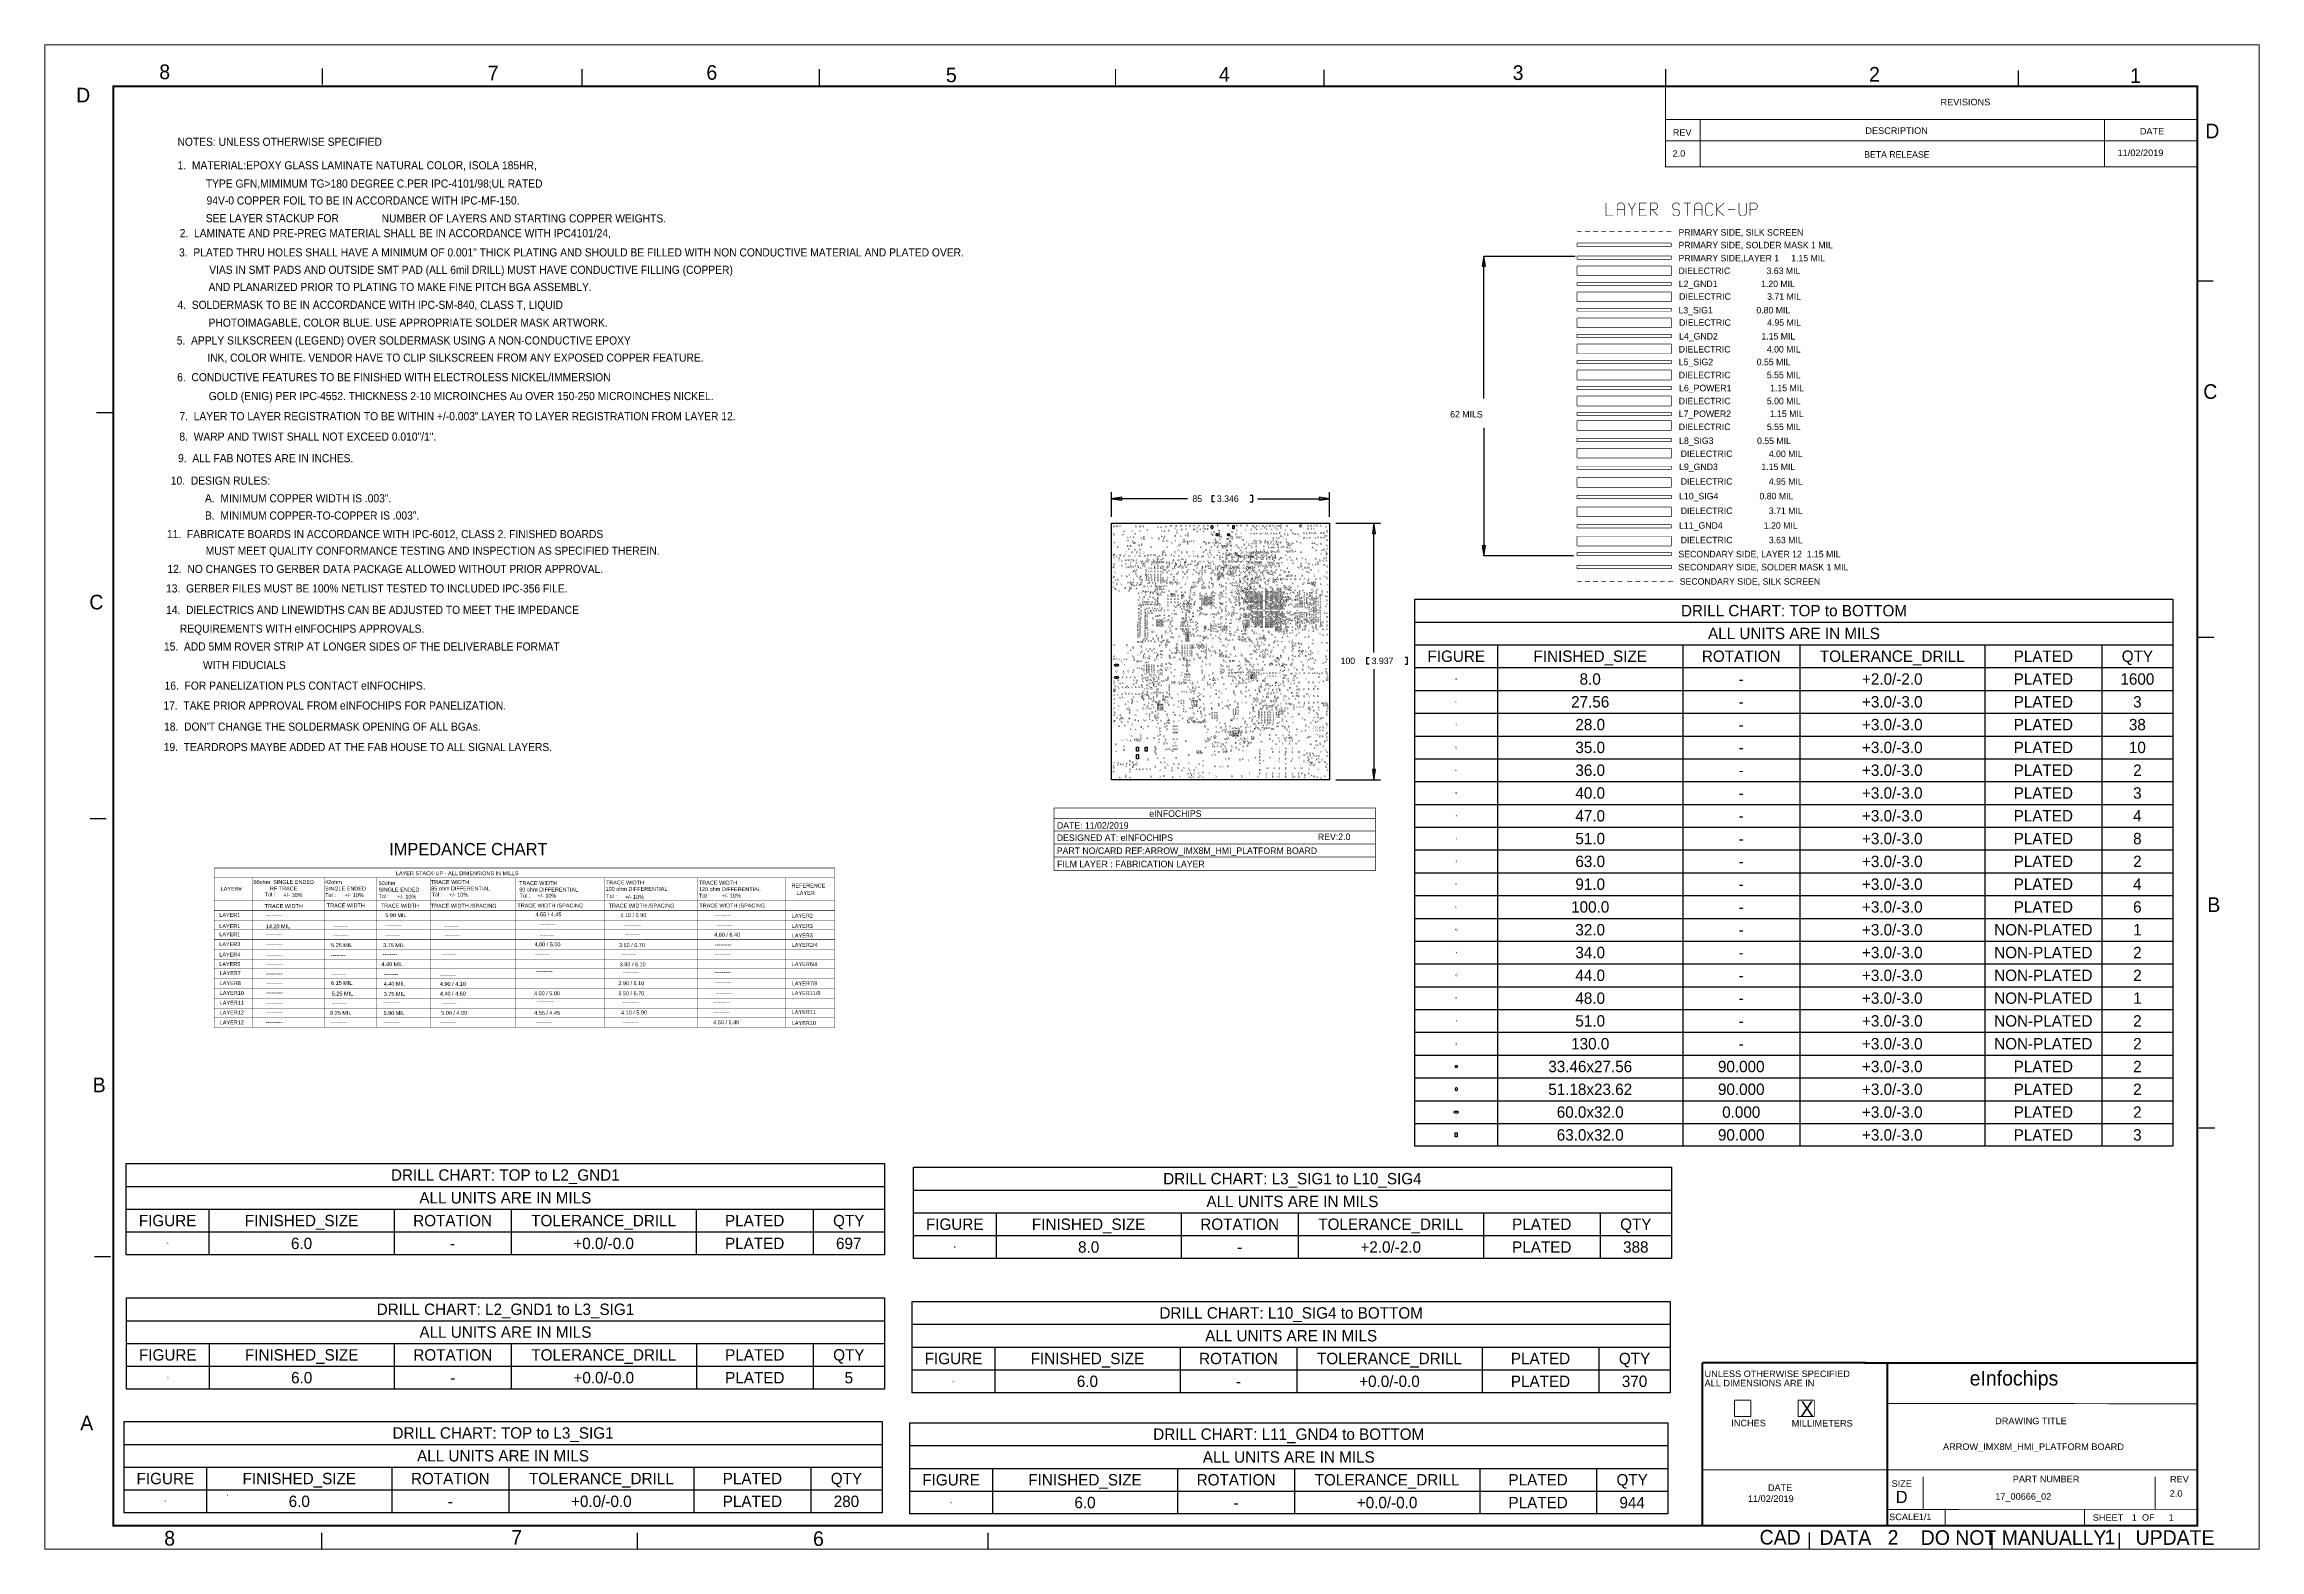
# Model space of a CAD drawing. Extents: x -416 to 448, y -300 to 287.
import ezdxf
from ezdxf.enums import TextEntityAlignment as Align

# ---------------------------------------------------------------- set-up
doc = ezdxf.new("R2010")
doc.units = 0
doc.layers.add('FAB_110219', color=45, linetype='CONTINUOUS')

# ---------------------------------------------------------------- blocks, each defined once
blk = doc.blocks.new('FIGURE_OBLONG')
blk.add_lwpolyline([(-0.5, -0.125), (-0.5, 0.125), (-0.416, 0.375), (-0.25, 0.5), (0.25, 0.5), (0.416, 0.375), (0.5, 0.125), (0.5, -0.125), (0.416, -0.375), (0.25, -0.5), (-0.25, -0.5), (-0.416, -0.375)], close=True)
blk = doc.blocks.new('FIGURE_SQUARE')
blk.add_lwpolyline([(-0.5, -0.5), (-0.5, 0.5), (0.5, 0.5), (0.5, -0.5)], close=True)

msp = doc.modelspace()

# ---------------------------------------------------------------- linework, layer by layer
at = {"layer": 'FAB_110219'}
for points, const_width in [([(-416.009836, -300.101254), (447.590164, -300.101254), (447.590164, 286.638746), (-416.009836, 286.638746), (-416.009836, -300.101254)], 0.381), ([(-307.771292, 277.409402), (-307.771292, 271.059402)], 0.508), ([(-206.490062, 277.16734), (-206.490062, 270.81734)], 0.508), ([(-114.00155, 277.16734), (-114.00155, 270.81734)], 0.508), ([(1.557782, 277.248112), (1.557782, 270.898112)], 0.508), ([(82.913982, 276.925278), (82.913982, 270.575278)], 0.508), ([(353.59975, 276.68347), (353.59975, 270.33347)], 0.508), ([(423.481754, -290.940744), (-389.318246, -290.940744), (-389.318246, 270.399002), (423.481754, 270.399002), (423.481754, -290.940744)], 0.762), ([(216.073482, 257.475736), (216.073482, 249.119136), (423.566082, 249.119136)], 0.381), ([(229.611682, 257.475736), (229.611682, 239.060736)], 0.381), ([(387.294882, 257.475736), (387.294882, 239.086136)], 0.381), ([(216.073482, 249.119136), (216.073482, 239.060736), (423.566082, 239.060736)], 0.381), ([(192.884044, 224.931224), (192.884044, 219.927424)], 0.254), ([(197.202044, 224.093024), (197.913244, 224.931224)], 0.254), ([(197.913244, 224.931224), (199.310244, 224.931224)], 0.254), ([(199.310244, 224.931224), (200.021444, 224.093024)], 0.254), ([(201.520044, 224.931224), (202.942444, 222.416624)], 0.254), ([(202.942444, 222.416624), (204.339444, 224.931224)], 0.254), ([(205.838044, 224.931224), (208.657444, 224.931224)], 0.254), ([(205.838044, 224.931224), (205.838044, 219.927424)], 0.254), ([(210.156044, 224.931224), (212.264244, 224.931224)], 0.254), ([(210.156044, 219.927424), (210.156044, 224.931224)], 0.254), ([(212.264244, 224.931224), (212.975444, 224.093024)], 0.254), ([(218.792044, 224.093024), (219.503244, 224.931224)], 0.254), ([(219.503244, 224.931224), (220.900244, 224.931224)], 0.254), ([(220.900244, 224.931224), (221.611444, 224.093024)], 0.254), ([(223.110044, 224.931224), (225.929444, 224.931224)], 0.254), ([(224.532444, 224.931224), (224.532444, 219.927424)], 0.254), ([(227.428044, 224.093024), (228.139244, 224.931224)], 0.254), ([(228.139244, 224.931224), (229.536244, 224.931224)], 0.254), ([(229.536244, 224.931224), (230.247444, 224.093024)], 0.254), ([(231.746044, 224.093024), (232.457244, 224.931224)], 0.254), ([(232.457244, 224.931224), (233.854244, 224.931224)], 0.254), ([(233.854244, 224.931224), (234.565444, 224.093024)], 0.254), ([(238.883444, 224.931224), (236.064044, 222.416624)], 0.254), ([(236.064044, 224.931224), (236.064044, 219.927424)], 0.254), ([(244.700044, 224.931224), (244.700044, 220.765624)], 0.254), ([(247.519444, 220.765624), (247.519444, 224.931224)], 0.254), ([(249.018044, 224.931224), (251.126244, 224.931224)], 0.254), ([(249.018044, 219.927424), (249.018044, 224.931224)], 0.254), ([(251.126244, 224.931224), (251.837444, 224.093024)], 0.254), ([(192.884044, 219.927424), (195.703444, 219.927424)], 0.254), ([(197.202044, 219.927424), (197.202044, 224.093024)], 0.254), ([(197.202044, 222.416624), (200.021444, 222.416624)], 0.254), ([(200.021444, 224.093024), (200.021444, 219.927424)], 0.254), ([(202.942444, 222.416624), (202.942444, 219.927424)], 0.254), ([(205.838044, 222.416624), (207.946244, 222.416624)], 0.254), ([(205.838044, 219.927424), (208.657444, 219.927424)], 0.254), ([(212.264244, 222.416624), (210.156044, 222.416624)], 0.254), ([(210.867244, 222.416624), (212.975444, 219.927424)], 0.254), ([(212.975444, 223.254824), (212.264244, 222.416624)], 0.254), ([(212.975444, 224.093024), (212.975444, 223.254824)], 0.254), ([(218.792044, 223.254824), (218.792044, 224.093024)], 0.254), ([(219.503244, 222.416624), (218.792044, 223.254824)], 0.254), ([(218.792044, 220.765624), (219.503244, 219.927424)], 0.254), ([(220.900244, 222.416624), (219.503244, 222.416624)], 0.254), ([(219.503244, 219.927424), (220.900244, 219.927424)], 0.254), ([(221.611444, 221.603824), (220.900244, 222.416624)], 0.254), ([(220.900244, 219.927424), (221.611444, 220.765624)], 0.254), ([(221.611444, 220.765624), (221.611444, 221.603824)], 0.254), ([(227.428044, 219.927424), (227.428044, 224.093024)], 0.254), ([(227.428044, 222.416624), (230.247444, 222.416624)], 0.254), ([(230.247444, 224.093024), (230.247444, 219.927424)], 0.254), ([(231.746044, 220.765624), (231.746044, 224.093024)], 0.254), ([(232.457244, 219.927424), (231.746044, 220.765624)], 0.254), ([(233.854244, 219.927424), (232.457244, 219.927424)], 0.254), ([(234.565444, 220.765624), (233.854244, 219.927424)], 0.254), ([(236.064044, 222.416624), (238.883444, 219.927424)], 0.254), ([(240.382044, 222.416624), (243.201444, 222.416624)], 0.254), ([(244.700044, 220.765624), (245.411244, 219.927424)], 0.254), ([(245.411244, 219.927424), (246.808244, 219.927424)], 0.254), ([(246.808244, 219.927424), (247.519444, 220.765624)], 0.254), ([(251.126244, 222.416624), (249.018044, 222.416624)], 0.254), ([(251.837444, 223.254824), (251.126244, 222.416624)], 0.254), ([(251.837444, 224.093024), (251.837444, 223.254824)], 0.254), ([(181.479444, 213.729824), (183.384444, 213.729824)], 0.254), ([(181.479444, 209.284824), (218.309444, 209.284824)], 0.254), ([(181.479444, 208.014824), (181.479444, 209.284824)], 0.254), ([(218.309444, 208.014824), (181.479444, 208.014824)], 0.254), ([(184.654444, 213.729824), (186.559444, 213.729824)], 0.254), ([(187.829444, 213.729824), (189.734444, 213.729824)], 0.254), ([(191.004444, 213.729824), (192.909444, 213.729824)], 0.254), ([(194.179444, 213.729824), (196.084444, 213.729824)], 0.254), ([(197.354444, 213.729824), (199.259444, 213.729824)], 0.254), ([(200.529444, 213.729824), (202.434444, 213.729824)], 0.254), ([(203.704444, 213.729824), (205.609444, 213.729824)], 0.254), ([(206.879444, 213.729824), (208.784444, 213.729824)], 0.254), ([(210.054444, 213.729824), (211.959444, 213.729824)], 0.254), ([(213.229444, 213.729824), (215.134444, 213.729824)], 0.254), ([(216.404444, 213.729824), (218.309444, 213.729824)], 0.254), ([(218.309444, 209.284824), (218.309444, 208.014824)], 0.254), ([(181.479444, 202.934824), (181.479444, 204.204824)], 0.254), ([(181.479444, 204.204824), (218.309444, 204.204824)], 0.254), ([(218.309444, 202.934824), (181.479444, 202.934824)], 0.254), ([(181.479444, 200.394824), (218.309444, 200.394824)], 0.254), ([(181.479444, 196.584824), (181.479444, 200.394824)], 0.254), ([(218.309444, 204.204824), (218.309444, 202.934824)], 0.254), ([(218.309444, 200.394824), (218.309444, 196.584824)], 0.254), ([(218.309444, 196.584824), (181.479444, 196.584824)], 0.254), ([(181.479444, 194.044824), (218.309444, 194.044824)], 0.254), ([(181.479444, 192.774824), (181.479444, 194.044824)], 0.254), ([(218.309444, 192.774824), (181.479444, 192.774824)], 0.254), ([(181.479444, 190.234824), (218.309444, 190.234824)], 0.254), ([(181.479444, 186.424824), (181.479444, 190.234824)], 0.254), ([(218.309444, 194.044824), (218.309444, 192.774824)], 0.254), ([(218.309444, 190.234824), (218.309444, 186.424824)], 0.254), ([(423.296842, 194.464432), (429.646842, 194.464432)], 0.508), ([(218.309444, 186.424824), (181.479444, 186.424824)], 0.254), ([(181.479444, 182.614824), (181.479444, 183.884824)], 0.254), ([(181.479444, 183.884824), (218.309444, 183.884824)], 0.254), ([(218.309444, 182.614824), (181.479444, 182.614824)], 0.254), ([(218.309444, 183.884824), (218.309444, 182.614824)], 0.254), ([(181.479444, 180.074824), (218.309444, 180.074824)], 0.254), ([(181.479444, 176.264824), (181.479444, 180.074824)], 0.254), ([(218.309444, 176.264824), (181.479444, 176.264824)], 0.254), ([(181.479444, 173.724824), (218.309444, 173.724824)], 0.254), ([(181.479444, 172.454824), (181.479444, 173.724824)], 0.254), ([(218.309444, 180.074824), (218.309444, 176.264824)], 0.254), ([(218.309444, 173.724824), (218.309444, 172.454824)], 0.254), ([(218.309444, 172.454824), (181.479444, 172.454824)], 0.254), ([(181.479444, 169.914824), (218.309444, 169.914824)], 0.254), ([(181.479444, 166.104824), (181.479444, 169.914824)], 0.254), ([(218.309444, 166.104824), (181.479444, 166.104824)], 0.254), ([(218.309444, 169.914824), (218.309444, 166.104824)], 0.254), ([(181.479444, 162.294824), (181.479444, 163.564824)], 0.254), ([(181.479444, 163.564824), (218.309444, 163.564824)], 0.254), ([(218.309444, 162.294824), (181.479444, 162.294824)], 0.254), ([(181.479444, 159.754824), (218.309444, 159.754824)], 0.254), ([(181.479444, 155.944824), (181.479444, 159.754824)], 0.254), ([(218.309444, 155.944824), (181.479444, 155.944824)], 0.254), ([(218.309444, 163.564824), (218.309444, 162.294824)], 0.254), ([(218.309444, 159.754824), (218.309444, 155.944824)], 0.254), ([(181.479444, 153.404824), (218.309444, 153.404824)], 0.254), ([(181.479444, 152.134824), (181.479444, 153.404824)], 0.254), ([(218.309444, 152.134824), (181.479444, 152.134824)], 0.254), ([(181.479444, 149.594824), (218.309444, 149.594824)], 0.254), ([(181.479444, 145.784824), (181.479444, 149.594824)], 0.254), ([(218.309444, 153.404824), (218.309444, 152.134824)], 0.254), ([(218.309444, 149.594824), (218.309444, 145.784824)], 0.254), ([(-389.61187, 143.16075), (-395.96187, 143.16075)], 0.508), ([(218.309444, 145.784824), (181.479444, 145.784824)], 0.254), ([(181.479444, 143.244824), (218.309444, 143.244824)], 0.254), ([(181.479444, 141.974824), (181.479444, 143.244824)], 0.254), ([(218.309444, 141.974824), (181.479444, 141.974824)], 0.254), ([(181.479444, 140.069824), (218.309444, 140.069824)], 0.254), ([(181.479444, 136.259824), (181.479444, 140.069824)], 0.254), ([(218.309444, 143.244824), (218.309444, 141.974824)], 0.254), ([(218.309444, 140.069824), (218.309444, 136.259824)], 0.254), ([(218.309444, 136.259824), (181.479444, 136.259824)], 0.254), ([(181.479444, 131.814824), (181.479444, 133.084824)], 0.254), ([(181.479444, 133.084824), (218.309444, 133.084824)], 0.254), ([(218.309444, 131.814824), (181.479444, 131.814824)], 0.254), ([(218.309444, 133.084824), (218.309444, 131.814824)], 0.254), ([(181.479444, 129.274824), (218.309444, 129.274824)], 0.254), ([(181.479444, 125.464824), (181.479444, 129.274824)], 0.254), ([(218.309444, 125.464824), (181.479444, 125.464824)], 0.254), ([(181.479444, 122.289824), (218.309444, 122.289824)], 0.254), ([(181.479444, 121.019824), (181.479444, 122.289824)], 0.254), ([(218.309444, 121.019824), (181.479444, 121.019824)], 0.254), ([(218.309444, 129.274824), (218.309444, 125.464824)], 0.254), ([(218.309444, 122.289824), (218.309444, 121.019824)], 0.254), ([(181.479444, 117.844824), (218.309444, 117.844824)], 0.254), ([(181.479444, 114.034824), (181.479444, 117.844824)], 0.254), ([(218.309444, 114.034824), (181.479444, 114.034824)], 0.254), ([(218.309444, 117.844824), (218.309444, 114.034824)], 0.254), ([(181.479444, 110.859824), (218.309444, 110.859824)], 0.254), ([(181.479444, 109.589824), (181.479444, 110.859824)], 0.254), ([(218.309444, 109.589824), (181.479444, 109.589824)], 0.254), ([(181.479444, 106.414824), (218.309444, 106.414824)], 0.254), ([(181.479444, 102.604824), (181.479444, 106.414824)], 0.254), ([(218.309444, 110.859824), (218.309444, 109.589824)], 0.254), ([(218.309444, 106.414824), (218.309444, 102.604824)], 0.254), ([(218.309444, 102.604824), (181.479444, 102.604824)], 0.254), ([(181.479444, 99.429824), (218.309444, 99.429824)], 0.254), ([(181.479444, 98.159824), (181.479444, 99.429824)], 0.254), ([(218.309444, 98.159824), (181.479444, 98.159824)], 0.254), ([(181.479444, 94.984824), (218.309444, 94.984824)], 0.254), ([(181.479444, 91.174824), (181.479444, 94.984824)], 0.254), ([(218.309444, 99.429824), (218.309444, 98.159824)], 0.254), ([(218.309444, 94.984824), (218.309444, 91.174824)], 0.254), ([(218.309444, 91.174824), (181.479444, 91.174824)], 0.254), ([(181.479444, 88.634824), (218.309444, 88.634824)], 0.254), ([(181.479444, 87.364824), (181.479444, 88.634824)], 0.254), ([(218.309444, 87.364824), (181.479444, 87.364824)], 0.254), ([(218.309444, 88.634824), (218.309444, 87.364824)], 0.254), ([(181.479444, 82.284824), (181.479444, 83.554824)], 0.254), ([(181.479444, 83.554824), (218.309444, 83.554824)], 0.254), ([(218.309444, 82.284824), (181.479444, 82.284824)], 0.254), ([(218.309444, 83.554824), (218.309444, 82.284824)], 0.254), ([(181.479444, 77.204824), (183.384444, 77.204824)], 0.254), ([(184.654444, 77.204824), (186.559444, 77.204824)], 0.254), ([(187.829444, 77.204824), (189.734444, 77.204824)], 0.254), ([(191.004444, 77.204824), (192.909444, 77.204824)], 0.254), ([(194.179444, 77.204824), (196.084444, 77.204824)], 0.254), ([(197.354444, 77.204824), (199.259444, 77.204824)], 0.254), ([(201.164444, 77.204824), (203.069444, 77.204824)], 0.254), ([(204.339444, 77.204824), (206.244444, 77.204824)], 0.254), ([(207.514444, 77.204824), (209.419444, 77.204824)], 0.254), ([(210.689444, 77.204824), (212.594444, 77.204824)], 0.254), ([(213.864444, 77.204824), (215.769444, 77.204824)], 0.254), ([(217.039444, 77.204824), (218.944444, 77.204824)], 0.254), ([(423.619676, 55.516018), (429.969676, 55.516018)], 0.508), ([(-392.072114, -15.187422), (-398.422114, -15.187422)], 0.508), ([(-22.484334, -11.05916), (98.292666, -11.05916)], 0.254), ([(-22.484334, -11.05916), (-22.484334, -35.49396)], 0.254), ([(-22.484334, -15.12316), (102.940866, -15.12316)], 0.254), ([(98.089466, -35.49396), (102.940866, -35.49396), (102.940866, -11.05916), (98.013266, -11.05916)], 0.254), ([(-22.484334, -19.99996), (102.940866, -19.99996)], 0.254), ([(-22.484334, -25.07996), (102.940866, -25.07996)], 0.254), ([(-349.954088, -34.445702), (-107.901232, -34.445702)], 0.1524), ([(-107.901232, -89.055702), (-349.954088, -89.055702), (-349.954088, -34.445702)], 0.1524), ([(-107.901232, -38.237922), (-107.901232, -34.450782), (-107.901232, -96.892872)], 0.1524), ([(-22.484334, -30.15996), (102.940866, -30.15996)], 0.254), ([(-349.954088, -38.255702), (-107.901232, -38.255702)], 0.1524), ([(-335.044288, -38.128702), (-335.044288, -96.69399)], 0.1524), ([(-307.104288, -38.128702), (-307.104288, -96.69399)], 0.1524), ([(-286.682688, -38.255702), (-286.682688, -96.69399)], 0.1524), ([(-265.626088, -38.255702), (-265.626088, -96.69399)], 0.1524), ([(-232.580688, -38.204902), (-232.580688, -96.69399)], 0.1524), ([(-197.598538, -38.288468), (-197.598538, -96.68764)], 0.1524), ([(-161.6202, -38.161468), (-161.6202, -96.701102)], 0.1524), ([(-127.127, -38.161468), (-127.127, -96.701102)], 0.1524), ([(-22.484334, -35.49396), (98.292666, -35.49396)], 0.254), ([(-349.954088, -47.145702), (-107.901232, -47.145702)], 0.1524), ([(-349.954088, -50.955702), (-107.901232, -50.955702)], 0.1524), ([(-349.954088, -54.765702), (-107.901232, -54.765702)], 0.1524), ([(-349.954088, -58.575702), (-107.901232, -58.575702)], 0.1524), ([(-349.954088, -62.385702), (-107.901232, -62.385702)], 0.1524), ([(-349.954088, -66.195702), (-107.901232, -66.195702)], 0.1524), ([(-349.954088, -70.005702), (-107.901232, -70.005702)], 0.1524), ([(-349.954088, -73.815702), (-107.901232, -73.815702)], 0.1524), ([(-349.954088, -77.625702), (-107.901232, -77.625702)], 0.1524), ([(-349.954088, -81.435702), (-107.901232, -81.435702)], 0.1524), ([(-349.954088, -85.245702), (-107.901232, -85.245702)], 0.1524), ([(-349.954088, -89.055702), (-349.954088, -96.675702)], 0.1524), ([(-349.954088, -92.865702), (-107.901232, -92.865702)], 0.1524), ([(-349.956628, -96.6724), (-107.903772, -96.6724)], 0.1524), ([(423.942256, -135.903462), (430.292256, -135.903462)], 0.508), ([(-390.337802, -186.038998), (-396.687802, -186.038998)], 0.508), ([(230.40467, -227.428044), (294.41267, -227.428044)], 0.762), ([(230.40467, -290.928044), (230.40467, -227.428044)], 0.762), ([(293.481252, -227.468176), (423.529252, -227.468176)], 0.762), ([(302.59147, -243.938044), (302.59147, -227.428044)], 0.762), ([(249.32767, -242.033044), (242.97767, -242.033044)], 0.381), ([(242.97767, -242.033044), (242.97767, -248.383044)], 0.381), ([(249.32767, -248.383044), (249.32767, -242.033044)], 0.381), ([(274.09267, -242.033044), (267.74267, -242.033044)], 0.381), ([(267.74267, -242.033044), (267.74267, -248.383044)], 0.381), ([(274.09267, -248.383044), (274.09267, -242.033044)], 0.381), ([(242.97767, -248.383044), (249.32767, -248.383044)], 0.381), ([(267.74267, -248.383044), (274.09267, -248.383044)], 0.381), ([(302.59147, -272.132044), (302.59147, -243.430044)], 0.762), ([(302.509682, -243.310664), (423.690542, -243.394738)], 0.381), ([(230.338376, -269.195804), (293.838376, -269.195804)], 0.381), ([(293.655242, -269.190724), (423.703242, -269.190724)], 0.381), ([(302.59147, -284.578044), (302.59147, -271.878044)], 0.762), ([(316.505082, -284.484064), (316.505082, -271.784064)], 0.381), ([(407.000456, -284.527498), (407.000456, -271.827498)], 0.381), ([(302.59147, -290.928044), (302.59147, -284.578044)], 0.762), ([(302.560482, -284.585664), (423.95267, -284.578044)], 0.381), ([(325.12127, -290.699444), (325.12127, -284.349444)], 0.381), ([(379.50267, -290.928044), (379.50267, -284.578044)], 0.381), ([(-308.031642, -293.718488), (-308.031642, -300.068488)], 0.508), ([(-184.951116, -293.637716), (-184.951116, -299.987716)], 0.508), ([(-48.21809, -293.637716), (-48.21809, -299.987716)], 0.508), ([(272.135092, -293.536878), (272.135092, -299.886878)], 0.508), ([(343.42324, -293.678102), (343.42324, -300.028102)], 0.508), ([(393.037568, -293.698168), (393.037568, -300.048168)], 0.508)]:
    msp.add_lwpolyline(points, dxfattribs=dict(at, const_width=const_width))
msp.add_lwpolyline([(216.05875, 277.16734, 0.508, 0.508, 0), (216.05875, 270.81734, 0.381, 0.381, 0), (216.05875, 257.490468, 0.381, 0.381, 0), (216.073482, 257.475736, 0.381, 0.381, 0), (423.566082, 257.475736, 0.381, 0.381, 0)], format="xyseb", dxfattribs=at)
for points in [[(145.157444, 204.077824), (144.522444, 200.267824)], [(144.522444, 200.267824), (145.792444, 200.267824)], [(180.844444, 204.077824), (145.157444, 204.077824)], [(145.792444, 200.267824), (145.157444, 204.077824)], [(145.157444, 148.705824), (145.157444, 204.077824)], [(145.157444, 137.275824), (145.157444, 87.364824)], [(0, 102.500176), (0, 112.101122)], [(3.999992, 110.22584), (0, 109.601), (3.999992, 108.97616), (3.999992, 110.22584)], [(29.5783, 109.601), (0, 109.601)], [(40.1574, 108.331), (39.2049, 108.331), (39.2049, 110.871), (40.1574, 110.871)], [(54.1274, 108.331), (55.0799, 108.331), (55.0799, 110.871), (54.1274, 110.871)], [(56.9849, 109.601), (85.000084, 109.601)], [(81.000092, 108.97616), (85.000084, 109.601), (81.000092, 110.22584), (81.000092, 108.97616)], [(85.000084, 102.500176), (85.000084, 112.101122)], [(87.500206, 100.000054), (104.862122, 100.000054)], [(102.98684, 96.000062), (102.362, 100.000054), (101.73716, 96.000062), (102.98684, 96.000062)], [(102.362, 49.5808), (102.362, 100.000054)], [(145.792444, 91.174824), (144.522444, 91.174824)], [(144.522444, 91.174824), (145.157444, 87.364824)], [(145.157444, 87.364824), (145.792444, 91.174824)], [(180.209444, 87.364824), (145.157444, 87.364824)], [(118.3386, 61.4934), (413.9692, 61.4934)], [(118.3386, 52.6034), (413.9692, 52.6034)], [(150.5712, 52.6034), (150.5712, -142.9766)], [(222.8088, 52.6034), (222.8088, -142.9766)], [(268.3764, 52.6034), (268.3764, -142.9766)], [(340.614, 52.6034), (340.614, -142.9766)], [(386.1816, 52.6034), (386.1816, -142.9766)], [(100.5078, 45.085), (99.5553, 45.085), (99.5553, 47.625), (100.5078, 47.625)], [(114.4778, 45.085), (115.4303, 45.085), (115.4303, 47.625), (114.4778, 47.625)], [(118.3386, 43.7134), (413.9692, 43.7134)], [(102.362, 43.1292), (102.362, 0)], [(118.3386, 34.8234), (413.9692, 34.8234)], [(118.3386, 25.9334), (413.9692, 25.9334)], [(118.3386, 17.0434), (413.9692, 17.0434)], [(87.500206, 0), (104.862122, 0)], [(101.73716, 3.999992), (102.362, 0), (102.98684, 3.999992), (101.73716, 3.999992)], [(118.3386, 8.1534), (413.9692, 8.1534)], [(118.3386, -0.7366), (413.9692, -0.7366)], [(118.3386, -9.6266), (413.9692, -9.6266)], [(118.3386, -18.5166), (413.9692, -18.5166)], [(118.3386, -27.4066), (413.9692, -27.4066)], [(118.3386, -36.2966), (413.9692, -36.2966)], [(118.3386, -45.1866), (413.9692, -45.1866)], [(118.3386, -54.0766), (413.9692, -54.0766)], [(118.3386, -62.9666), (413.9692, -62.9666)], [(118.3386, -71.8566), (413.9692, -71.8566)], [(118.3386, -80.7466), (413.9692, -80.7466)], [(118.3386, -89.6366), (413.9692, -89.6366)], [(118.3386, -98.5266), (413.9692, -98.5266)], [(118.3386, -107.4166), (413.9692, -107.4166)], [(118.3386, -116.3066), (413.9692, -116.3066)], [(118.3386, -125.1966), (413.9692, -125.1966)], [(118.3386, -134.0866), (413.9692, -134.0866)], [(-384.2258, -158.623), (-88.5952, -158.623)], [(-77.2668, -160.0454), (218.3638, -160.0454)], [(-384.2258, -167.513), (-88.5952, -167.513)], [(-351.9932, -167.513), (-351.9932, -185.293)], [(-279.7556, -167.513), (-279.7556, -185.293)], [(-234.188, -167.513), (-234.188, -185.293)], [(-161.9504, -167.513), (-161.9504, -185.293)], [(-116.3828, -167.513), (-116.3828, -185.293)], [(-77.2668, -168.9354), (218.3638, -168.9354)], [(-45.0342, -168.9354), (-45.0342, -186.7154)], [(27.2034, -168.9354), (27.2034, -186.7154)], [(72.771, -168.9354), (72.771, -186.7154)], [(145.0086, -168.9354), (145.0086, -186.7154)], [(190.5762, -168.9354), (190.5762, -186.7154)], [(-384.2258, -176.403), (-88.5952, -176.403)], [(-77.2668, -177.8254), (218.3638, -177.8254)], [(-384.175, -210.9978), (-88.5444, -210.9978)], [(-77.7494, -212.4202), (217.8812, -212.4202)], [(-384.175, -219.8878), (-88.5444, -219.8878)], [(-351.9424, -219.8878), (-351.9424, -237.6678)], [(-279.7048, -219.8878), (-279.7048, -237.6678)], [(-234.1372, -219.8878), (-234.1372, -237.6678)], [(-161.8996, -219.8878), (-161.8996, -237.6678)], [(-116.332, -219.8878), (-116.332, -237.6678)], [(-77.7494, -221.3102), (217.8812, -221.3102)], [(-45.5168, -221.3102), (-45.5168, -239.0902)], [(26.7208, -221.3102), (26.7208, -239.0902)], [(72.2884, -221.3102), (72.2884, -239.0902)], [(144.526, -221.3102), (144.526, -239.0902)], [(190.0936, -221.3102), (190.0936, -239.0902)], [(-384.175, -228.7778), (-88.5444, -228.7778)], [(-77.7494, -230.2002), (217.8812, -230.2002)], [(-385.1148, -259.2324), (-89.4842, -259.2324)], [(-78.6892, -259.715), (216.9414, -259.715)], [(-385.1148, -268.1224), (-89.4842, -268.1224)], [(-352.8822, -268.1224), (-352.8822, -285.9024)], [(-280.6446, -268.1224), (-280.6446, -285.9024)], [(-235.077, -268.1224), (-235.077, -285.9024)], [(-162.8394, -268.1224), (-162.8394, -285.9024)], [(-117.2718, -268.1224), (-117.2718, -285.9024)], [(-78.6892, -268.605), (216.9414, -268.605)], [(-46.4566, -268.605), (-46.4566, -286.385)], [(25.781, -268.605), (25.781, -286.385)], [(71.3486, -268.605), (71.3486, -286.385)], [(143.5862, -268.605), (143.5862, -286.385)], [(189.1538, -268.605), (189.1538, -286.385)], [(-385.1148, -277.0124), (-89.4842, -277.0124)], [(-344.81389, -279.176226), (-344.850212, -279.176226)], [(-78.6892, -277.495), (216.9414, -277.495)]]:
    msp.add_lwpolyline(points, dxfattribs=at)
for points in [[(0, 0), (0, 100.000054), (85.000084, 100.000054), (85.000084, 0)], [(118.3386, -142.9766), (118.3386, 70.3834), (413.9692, 70.3834), (413.9692, -142.9766)], [(-384.2258, -185.293), (-384.2258, -149.733), (-88.5952, -149.733), (-88.5952, -185.293)], [(-77.2668, -186.7154), (-77.2668, -151.1554), (218.3638, -151.1554), (218.3638, -186.7154)], [(-384.175, -237.6678), (-384.175, -202.1078), (-88.5444, -202.1078), (-88.5444, -237.6678)], [(-77.7494, -239.0902), (-77.7494, -203.5302), (217.8812, -203.5302), (217.8812, -239.0902)], [(-385.1148, -285.9024), (-385.1148, -250.3424), (-89.4842, -250.3424), (-89.4842, -285.9024)], [(-78.6892, -286.385), (-78.6892, -250.825), (216.9414, -250.825), (216.9414, -286.385)]]:
    msp.add_lwpolyline(points, close=True, dxfattribs=at)

# ---------------------------------------------------------------- block references
for name, p, xscale, yscale, rotation in [('FIGURE_OBLONG', (39.220902, 98.546666), 1.299972, 0.599948, 90), ('FIGURE_OBLONG', (41.17086, 95.546672), 0.700024, 0.849884, 180), ('FIGURE_OBLONG', (45.62094, 95.546672), 0.700024, 0.849884, 180), ('FIGURE_OBLONG', (47.570898, 98.546666), 1.299972, 0.599948, 270), ('FIGURE_SQUARE', (10.10031, 11.895836), 1.6002, 0.8128, 90), ('FIGURE_SQUARE', (10.10031, 8.995918), 1.6002, 0.8128, 90), ('FIGURE_SQUARE', (13.500354, 11.895836), 1.6002, 0.8128, 90), ('FIGURE_OBLONG', (134.4549, -111.8616), 0.849884, 0.700024, 90), ('FIGURE_OBLONG', (134.4549, -120.7516), 1.299972, 0.599948, 90), ('FIGURE_SQUARE', (134.4549, -138.5316), 1.6002, 0.8128, 90)]:
    msp.add_blockref(name, p, dxfattribs=dict(at, xscale=xscale, yscale=yscale, rotation=rotation))
at = {"layer": 'FAB_110219', "xscale": 1.524, "yscale": 0.8128}
for p in [(1.955038, 44.691046), (1.955038, 39.890954), (134.4549, -129.6416)]:
    msp.add_blockref('FIGURE_OBLONG', p, dxfattribs=at)

# ---------------------------------------------------------------- texts
at = {"layer": 'FAB_110219'}
for s, height, width, p in [('8', 5.715, 0.991111, (-371.354858, 273.235928)), ('7', 5.715, 0.991111, (-243.255546, 272.751804)), ('6', 5.715, 0.991111, (-157.990286, 272.993866)), ('5', 5.715, 0.991111, (-64.577722, 272.025872)), ('4', 5.715, 0.991111, (41.902888, 272.267934)), ('3', 5.715, 0.991111, (156.450284, 272.913348)), ('2', 5.715, 0.991111, (295.439592, 272.267934)), ('1', 5.715, 0.991111, (397.241522, 271.784064)), ('D', 5.715, 0.991111, (-403.784308, 264.16635)), ('REVISIONS', 2.54, 1.05, (323.312282, 263.012936)), ('REV', 2.54, 1.05, (218.880182, 251.176536)), ('DESCRIPTION', 2.54, 1.05, (294.000682, 251.887736)), ('DATE', 2.54, 1.05, (401.023582, 251.659136)), ('D', 5.715, 0.991111, (426.58792, 250.170696)), ('NOTES: UNLESS OTHERWISE SPECIFIED', 3.175, 0.944, (-364.262416, 247.233186)), ('2.0', 2.54, 1.05, (218.810078, 242.97386)), ('11/02/2019', 2.54, 1.05, (392.3665, 243.247164)), ('1.  MATERIAL:EPOXY GLASS LAMINATE NATURAL COLOR, ISOLA 185HR,', 3.175, 0.944, (-364.211616, 238.063786)), ('TYPE GFN,MIMIMUM TG>180 DEGREE C.PER IPC-4101/98;UL RATED', 3.175, 0.944, (-353.201224, 230.924608)), ('94V-0 COPPER FOIL TO BE IN ACCORDANCE WITH IPC-MF-150.', 3.175, 0.944, (-352.913188, 224.336864)), ('SEE LAYER STACKUP FOR', 3.175, 0.944, (-353.229672, 217.420444)), ('NUMBER OF LAYERS AND STARTING COPPER WEIGHTS.', 3.175, 0.944, (-284.62478, 217.35288)), ('2.  LAMINATE AND PRE-PREG MATERIAL SHALL BE IN ACCORDANCE WITH IPC4101/24,', 3.175, 0.944, (-363.39018, 211.59851)), ('3.  PLATED THRU HOLES SHALL HAVE A MINIMUM OF 0.001" THICK PLATING AND SHOULD BE FILLED WITH NON CONDUCTIVE MATERIAL AND PLATED OVER.', 3.175, 0.944, (-363.64418, 204.08011)), ('VIAS IN SMT PADS AND OUTSIDE SMT PAD (ALL 6mil DRILL) MUST HAVE CONDUCTIVE FILLING (COPPER)', 3.175, 0.944, (-351.88398, 197.29831)), ('AND PLANARIZED PRIOR TO PLATING TO MAKE FINE PITCH BGA ASSEMBLY.', 3.175, 0.944, (-352.13798, 190.59271)), ('4.  SOLDERMASK TO BE IN ACCORDANCE WITH IPC-SM-840, CLASS T, LIQUID', 3.175, 0.944, (-364.25378, 183.63311)), ('5.  APPLY SILKSCREEN (LEGEND) OVER SOLDERMASK USING A NON-CONDUCTIVE EPOXY', 3.175, 0.944, (-364.53318, 169.73931)), ('PHOTOIMAGABLE, COLOR BLUE. USE APPROPRIATE SOLDER MASK ARTWORK.', 3.175, 0.944, (-352.13798, 176.67351)), ('INK, COLOR WHITE. VENDOR HAVE TO CLIP SILKSCREEN FROM ANY EXPOSED COPPER FEATURE.', 3.175, 0.944, (-352.62058, 163.03371)), ('6.  CONDUCTIVE FEATURES TO BE FINISHED WITH ELECTROLESS NICKEL/IMMERSION', 3.175, 0.944, (-364.38078, 155.41371)), ('GOLD (ENIG) PER IPC-4552. THICKNESS 2-10 MICROINCHES Au OVER 150-250 MICROINCHES NICKEL.', 3.175, 0.944, (-352.073718, 148.052536)), ('C', 5.715, 0.991111, (425.78147, 148.531834)), ('7.  LAYER TO LAYER REGISTRATION TO BE WITHIN +/-0.003".LAYER TO LAYER REGISTRATION FROM LAYER 12.', 3.175, 0.944, (-363.516926, 140.179298)), ('8.  WARP AND TWIST SHALL NOT EXCEED 0.010"/1".', 3.175, 0.944, (-363.516926, 132.229098)), ('9.  ALL FAB NOTES ARE IN INCHES.', 3.175, 0.944, (-364.050326, 123.821698)), ('10.  DESIGN RULES:', 3.175, 0.944, (-366.869726, 115.058698)), ('A.  MINIMUM COPPER WIDTH IS .003".', 3.175, 0.944, (-353.534726, 108.175298)), ('B.  MINIMUM COPPER-TO-COPPER IS .003".', 3.175, 0.944, (-353.534726, 101.469698)), ('11.  FABRICATE BOARDS IN ACCORDANCE WITH IPC-6012, CLASS 2. FINISHED BOARDS', 3.175, 0.944, (-368.368326, 94.230698)), ('MUST MEET QUALITY CONFORMANCE TESTING AND INSPECTION AS SPECIFIED THEREIN.', 3.175, 0.944, (-353.255326, 87.728298)), ('12.  NO CHANGES TO GERBER DATA PACKAGE ALLOWED WITHOUT PRIOR APPROVAL.', 3.175, 0.944, (-368.190526, 80.616298)), ('C', 5.715, 0.991111, (-398.621758, 66.414396)), ('13.  GERBER FILES MUST BE 100% NETLIST TESTED TO INCLUDED IPC-356 FILE.', 3.175, 0.944, (-368.723926, 73.021698)), ('14.  DIELECTRICS AND LINEWIDTHS CAN BE ADJUSTED TO MEET THE IMPEDANCE', 3.175, 0.944, (-368.723926, 64.639698)), ('     REQUIREMENTS WITH eINFOCHIPS APPROVALS.', 3.175, 0.944, (-368.901726, 57.324498)), ('15.  ADD 5MM ROVER STRIP AT LONGER SIDES OF THE DELIVERABLE FORMAT', 3.175, 0.944, (-369.536726, 50.364898)), ('WITH FIDUCIALS', 3.175, 0.944, (-354.320348, 43.152314)), ('16.  FOR PANELIZATION PLS CONTACT eINFOCHIPS.', 3.175, 0.944, (-369.295172, 35.100514)), ('17.  TAKE PRIOR APPROVAL FROM eINFOCHIPS FOR PANELIZATION.', 3.175, 0.944, (-369.733322, 27.34564)), ("18.  DON'T CHANGE THE SOLDERMASK OPENING OF ALL BGAs.", 3.175, 0.944, (-369.49634, 19.10842)), ('19.  TEARDROPS MAYBE ADDED AT THE FAB HOUSE TO ALL SIGNAL LAYERS.', 3.175, 0.944, (-369.6335, 11.158982)), ('LAYER#', 1.524, 1.05, (-347.414088, -43.335702)), ('50ohm', 1.524, 1.05, (-334.637888, -40.668702)), ('RF TRACE', 1.524, 1.05, (-328.21626, -43.18762)), ('SINGLE ENDED', 1.524, 1.05, (-326.94626, -40.64762)), ('42ohm', 1.524, 1.05, (-306.697888, -40.668702)), ('SINGLE ENDED', 1.524, 1.05, (-306.697888, -43.208702)), ('50ohm', 1.524, 1.05, (-285.844488, -41.100502)), ('SINGLE ENDED', 1.524, 1.05, (-285.844488, -43.640502)), ('LAYER STACK-UP - ALL DIMENSIONS IN MILLS', 1.524, 1.05, (-279.07869, -37.262816)), ('TRACE WIDTH', 1.524, 1.05, (-265.404092, -40.672258)), ('85 ohm DIFFERENTIAL', 1.524, 1.05, (-265.327892, -43.186858)), ('TRACE WIDTH', 1.524, 1.05, (-231.036876, -41.092374)), ('90 ohm DIFFERENTIAL', 1.524, 1.05, (-230.960676, -43.606974)), ('100 ohm DIFFERENTIAL', 1.524, 1.05, (-197.31355, -43.3578)), ('TRACE WIDTH', 1.524, 1.05, (-197.18655, -40.8686)), ('TRACE WIDTH', 1.524, 1.05, (-160.886394, -40.922702)), ('120 ohm DIFFERENTIAL', 1.524, 1.05, (-160.886394, -43.462702)), ('REFERENCE', 1.524, 1.05, (-124.800868, -42.060114)), ('Tol :', 1.524, 1.05, (-330.24826, -45.47362)), ('TRACE WIDTH', 1.524, 1.05, (-330.24826, -50.04562)), ('+/- 10%', 1.524, 1.05, (-322.953888, -45.748702)), ('Tol :', 1.524, 1.05, (-306.697888, -45.748702)), ('TRACE WIDTH', 1.524, 1.05, (-306.053236, -49.797208)), ('+/- 10%', 1.524, 1.05, (-299.077888, -45.748702)), ('Tol :', 1.524, 1.05, (-285.844488, -46.180502)), ('TRACE WIDTH', 1.524, 1.05, (-284.973522, -49.887632)), ('+/- 10%', 1.524, 1.05, (-278.5618, -46.3804)), ('TRACE WIDTH /SPACING', 1.524, 1.05, (-265.5062, -49.9364)), ('Tol :', 1.524, 1.05, (-265.150092, -45.549058)), ('+/- 10%', 1.524, 1.05, (-258.317492, -45.599858)), ('TRACE WIDTH /SPACING', 1.524, 1.05, (-231.7242, -49.8348)), ('Tol :', 1.524, 1.05, (-230.782876, -45.969174)), ('4.55 / 4.45', 1.524, 1.05, (-224.635822, -53.2892)), ('+/- 10%', 1.524, 1.05, (-223.950276, -46.019974)), ('Tol :', 1.524, 1.05, (-197.05955, -46.2026)), ('TRACE WIDTH /SPACING', 1.524, 1.05, (-196.1134, -49.8856)), ('+/- 10%', 1.524, 1.05, (-189.76975, -46.482)), ('Tol :', 1.524, 1.05, (-160.886394, -46.002702)), ('TRACE WIDTH /SPACING', 1.524, 1.05, (-160.7566, -49.8348)), ('+/- 10%', 1.524, 1.05, (-151.996394, -46.002702)), ('LAYER', 1.524, 1.05, (-122.743468, -44.930314)), ('B', 5.715, 0.991111, (427.39437, -51.599592)), ('LAYER1', 1.524, 1.05, (-347.960188, -53.521102)), ('LAYER1', 1.524, 1.05, (-347.960188, -57.86882)), ('LAYER1', 1.524, 1.05, (-347.960188, -61.0616)), ('---------', 1.524, 1.05, (-329.829414, -53.58765)), ('14.20 MIL', 1.524, 1.05, (-329.829414, -57.9374)), ('---------', 1.524, 1.05, (-329.7428, -61.1124)), ('--------', 1.524, 1.05, (-303.34966, -57.86882)), ('---------', 1.524, 1.05, (-283.28366, -57.61482)), ('5.90 MIL', 1.524, 1.05, (-283.25826, -53.60162)), ('--------', 1.524, 1.05, (-260.31444, -57.980326)), ('---------', 1.524, 1.05, (-223.198944, -57.219088)), ('4.10 / 5.90', 1.524, 1.05, (-191.53886, -53.60162)), ('---------', 1.524, 1.05, (-190.004446, -57.48655)), ('--------', 1.524, 1.05, (-189.6364, -61.1124)), ('4.60 / 6.40', 1.524, 1.05, (-154.967686, -61.205872)), ('---------', 1.524, 1.05, (-154.813, -53.5686)), ('---------', 1.524, 1.05, (-154.07386, -57.46242)), ('LAYER2', 1.524, 1.05, (-124.68606, -53.77942)), ('LAYER3', 1.524, 1.05, (-124.68606, -57.79262)), ('LAYER3', 1.524, 1.05, (-124.68606, -61.4934)), ('LAYER3', 1.524, 1.05, (-347.960188, -64.900302)), ('LAYER4', 1.524, 1.05, (-347.960188, -68.989702)), ('---------', 1.524, 1.05, (-329.7428, -64.7192)), ('---------', 1.524, 1.05, (-329.7428, -68.9864)), ('--------', 1.524, 1.05, (-304.4444, -69.088)), ('5.25 MIL', 1.524, 1.05, (-304.36566, -65.28562)), ('--------', 1.524, 1.05, (-303.403, -61.3664)), ('--------', 1.524, 1.05, (-284.3022, -68.8086)), ('3.75 MIL', 1.524, 1.05, (-284.04566, -65.28562)), ('--------', 1.524, 1.05, (-283.1084, -61.3918)), ('--------', 1.524, 1.05, (-261.2898, -68.8848)), ('--------', 1.524, 1.05, (-259.969, -61.3918)), ('4.00 / 5.00', 1.524, 1.05, (-225.01606, -65.00622)), ('--------', 1.524, 1.05, (-224.8154, -68.7324)), ('--------', 1.524, 1.05, (-222.9866, -61.3156)), ('3.50 / 6.70', 1.524, 1.05, (-192.07226, -65.28562)), ('--------', 1.524, 1.05, (-191.008, -68.7578)), ('---------', 1.524, 1.05, (-154.94, -68.6054)), ('---------', 1.524, 1.05, (-154.7114, -65.0748)), ('LAYER2/4', 1.524, 1.05, (-124.68606, -65.20942)), ('LAYER5', 1.524, 1.05, (-347.960188, -72.672702)), ('LAYER7', 1.524, 1.05, (-347.795088, -76.190602)), ('---------', 1.524, 1.05, (-329.7428, -72.7964)), ('---------', 1.524, 1.05, (-329.7428, -76.3778)), ('--------', 1.524, 1.05, (-304.36566, -76.71562)), ('4.40 MIL', 1.524, 1.05, (-284.7086, -72.6948)), ('--------', 1.524, 1.05, (-283.869638, -76.630276)), ('---------', 1.524, 1.05, (-261.966964, -77.086968)), ('---------', 1.524, 1.05, (-224.380044, -75.44054)), ('3.90 / 6.10', 1.524, 1.05, (-191.7954, -72.771)), ('---------', 1.524, 1.05, (-190.59779, -75.753214)), ('---------', 1.524, 1.05, (-154.889708, -75.838812)), ('LAYER6/4', 1.524, 1.05, (-124.68606, -72.6948)), ('LAYER8', 1.524, 1.05, (-347.782388, -80.114902)), ('LAYER10', 1.524, 1.05, (-347.782388, -83.924902)), ('LAYER11', 1.524, 1.05, (-347.782388, -87.734902)), ('---------', 1.524, 1.05, (-329.692, -79.9846)), ('---------', 1.524, 1.05, (-329.692, -83.7946)), ('6.15 MIL', 1.524, 1.05, (-304.36566, -80.01762)), ('5.25 MIL', 1.524, 1.05, (-304.0888, -84.1756)), ('4.40 MIL', 1.524, 1.05, (-283.815282, -80.353408)), ('3.75 MIL', 1.524, 1.05, (-283.8196, -84.328)), ('4.90 / 4.10', 1.524, 1.05, (-261.9248, -80.4164)), ('4.40 / 4.60', 1.524, 1.05, (-261.9248, -84.1756)), ('4.00 / 5.00', 1.524, 1.05, (-225.2218, -84.0486)), ('3.90 / 6.10', 1.524, 1.05, (-192.3542, -80.137)), ('3.50 / 6.70', 1.524, 1.05, (-192.32626, -84.08162)), ('---------', 1.524, 1.05, (-154.7114, -79.8322)), ('---------', 1.524, 1.05, (-154.3558, -83.9978)), ('LAYER7/9', 1.524, 1.05, (-124.68606, -80.19542)), ('LAYER11/9', 1.524, 1.05, (-124.68606, -84.00542)), ('LAYER12', 1.524, 1.05, (-347.782388, -91.544902)), ('LAYER12', 1.524, 1.05, (-347.782388, -95.4278)), ('---------', 1.524, 1.05, (-329.8444, -95.3516)), ('---------', 1.524, 1.05, (-329.692, -87.7062)), ('---------', 1.524, 1.05, (-329.692, -91.5416)), ('8.25 MIL', 1.524, 1.05, (-304.7238, -91.694)), ('---------', 1.524, 1.05, (-304.5714, -95.4278)), ('--------', 1.524, 1.05, (-304.11166, -87.89162)), ('---------', 1.524, 1.05, (-284.04566, -87.63762)), ('5.90 MIL', 1.524, 1.05, (-283.904944, -91.764866)), ('---------', 1.524, 1.05, (-283.8958, -95.4532)), ('---------', 1.524, 1.05, (-261.9756, -95.1738)), ('5.00 / 4.00', 1.524, 1.05, (-261.4168, -91.694)), ('--------', 1.524, 1.05, (-261.07644, -88.003126)), ('4.55 / 4.45', 1.524, 1.05, (-225.1456, -91.694)), ('---------', 1.524, 1.05, (-224.5614, -95.3262)), ('---------', 1.524, 1.05, (-223.960944, -87.241888)), ('4.10 / 5.90', 1.524, 1.05, (-191.2874, -91.5416)), ('---------', 1.524, 1.05, (-190.8302, -95.4532)), ('---------', 1.524, 1.05, (-190.766446, -87.50935)), ('4.60 / 6.40', 1.524, 1.05, (-155.29306, -95.35922)), ('---------', 1.524, 1.05, (-155.284678, -87.504524)), ('---------', 1.524, 1.05, (-155.194, -91.4146)), ('LAYER11', 1.524, 1.05, (-124.68606, -91.37142)), ('LAYER10', 1.524, 1.05, (-124.68606, -95.6818)), ('B', 5.715, 0.991111, (-397.331184, -121.89968)), ('UNLESS OTHERWISE SPECIFIED', 2.54, 1.05, (231.29367, -232.990644)), ('eInfochips', 5.715, 0.991111, (334.694276, -236.291882)), ('ALL DIMENSIONS ARE IN', 2.54, 1.05, (231.29367, -236.597444)), ('A', 5.715, 0.991111, (-402.171154, -253.707392)), ('INCHES', 2.54, 1.05, (241.70767, -252.193044)), ('MILLIMETERS', 2.54, 1.05, (265.273282, -252.276864)), ('X', 5.715, 0.991111, (268.6939, -248.1707)), ('DRAWING TITLE', 2.54, 1.05, (344.622882, -251.362464)), ('ARROW_IMX8M_HMI_PLATFORM BOARD', 2.54, 1.05, (324.284848, -261.414768)), ('DATE', 2.54, 1.05, (255.99009, -277.390352)), ('SIZE', 2.54, 1.05, (304.21707, -275.789644)), ('PART NUMBER', 2.54, 1.05, (351.506282, -274.019264)), ('REV', 2.54, 1.05, (412.809182, -274.065238)), ('11/02/2019', 2.54, 1.05, (248.1961, -281.669236)), ('17_00666_02', 2.54, 1.05, (344.658696, -280.819606)), ('2.0', 2.54, 1.05, (412.688278, -279.63114)), ('8', 5.715, 0.991111, (-369.420902, -298.708318)), ('7', 5.715, 0.991111, (-234.124246, -298.40555)), ('6', 5.715, 0.991111, (-116.413026, -298.869608)), ('CAD', 5.715, 0.991111, (252.753368, -298.304966)), ('DATA', 5.715, 0.991111, (276.106128, -298.42587)), ('2', 5.715, 0.991111, (302.68545, -298.385484)), ('SCALE', 2.54, 1.05, (303.270666, -288.799778)), (' 1/1', 2.54, 1.05, (313.81827, -288.794444)), ('DO NOT MANUALLY', 5.715, 0.991111, (315.592206, -298.466256)), ('SHEET', 2.54, 1.05, (382.67767, -289.023044)), ('1', 5.715, 0.991111, (387.223, -298.224194)), ('1  OF', 2.54, 1.05, (397.91767, -289.023044)), ('UPDATE', 5.715, 0.991111, (399.40357, -298.42587)), ('1', 2.54, 1.05, (412.24962, -289.028378))]:
    msp.add_text(s, height=height, dxfattribs=dict(at, width=width)).set_placement(p)
for s, height, p in [('BETA RELEASE', 2.54, (293.5351, 242.6208)), ('PRIMARY SIDE, SILK SCREEN', 2.54, (221.103444, 212.205824)), ('PRIMARY SIDE, SOLDER MASK 1 MIL', 2.54, (221.103444, 207.252824)), ('PRIMARY SIDE,LAYER 1     1.15 MIL', 2.54, (221.103444, 202.172824)), ('DIELECTRIC               3.63 MIL', 2.54, (221.103444, 197.219824)), ('L2_GND1                  1.20 MIL', 2.54, (221.230444, 192.139824)), ('L3_SIG1                  0.80 MIL', 2.54, (221.103444, 181.852824)), ('DIELECTRIC               3.71 MIL', 2.54, (221.357444, 187.186824)), ('DIELECTRIC               4.95 MIL', 2.54, (221.357444, 177.026824)), ('L4_GND2                  1.15 MIL', 2.54, (221.357444, 171.692824)), ('DIELECTRIC               4.00 MIL', 2.54, (221.230444, 166.612824)), ('L5_SIG2                  0.55 MIL', 2.54, (221.230444, 161.659824)), ('DIELECTRIC               5.55 MIL', 2.54, (221.230444, 156.579824)), ('DIELECTRIC               5.00 MIL', 2.54, (221.230444, 146.419824)), ('L6_POWER1                1.15 MIL', 2.54, (221.357444, 151.499824)), ('62 MILS', 2.54, (132.089144, 141.272006)), ('L7_POWER2                1.15 MIL', 2.54, (221.230444, 141.466824)), ('DIELECTRIC               5.55 MIL', 2.54, (221.230444, 136.386824)), ('L8_SIG3                  0.55 MIL', 2.54, (221.357444, 130.925824)), ('L9_GND3                  1.15 MIL', 2.54, (221.357444, 120.765824)), ('DIELECTRIC               4.00 MIL', 2.54, (221.992444, 125.845824)), ('DIELECTRIC               4.95 MIL', 2.54, (221.992444, 115.050824)), ('85', 2.54, (31.5341, 108.331)), ('3.346', 2.54, (41.1099, 108.331)), ('L10_SIG4                 0.80 MIL', 2.54, (221.357444, 109.335824)), ('DIELECTRIC               3.71 MIL', 2.54, (221.992444, 103.620824)), ('L11_GND4                 1.20 MIL', 2.54, (221.357444, 97.905824)), ('SECONDARY SIDE, LAYER 12  1.15 MIL', 2.54, (221.103444, 86.729824)), ('DIELECTRIC               3.63 MIL', 2.54, (221.992444, 92.190824)), ('SECONDARY SIDE, SOLDER MASK 1 MIL', 2.54, (221.103444, 81.649824)), ('SECONDARY SIDE, SILK SCREEN', 2.54, (221.611444, 76.061824)), ('100', 2.54, (89.3445, 45.085)), ('3.937', 2.54, (101.4603, 45.085)), ('DATE: 11/02/2019', 2.54, (-21.2979, -19.109436)), ('eINFOCHIPS', 2.54, (14.713966, -14.48816)), ('IMPEDANCE CHART', 4.7752, (-281.695398, -29.45638)), ('DESIGNED AT: eINFOCHIPS', 2.54, (-21.341334, -23.88616)), ('REV:2.0', 2.54, (80.5053, -23.529036)), ('PART NO/CARD REF:ARROW_IMX8M_HMI_PLATFORM BOARD', 2.54, (-21.341334, -28.96616)), ('FILM LAYER : FABRICATION LAYER', 2.54, (-21.226018, -34.1503))]:
    msp.add_text(s, height=height, dxfattribs=at).set_placement(p)
for s, height, p in [('B', 0.762, (0.9652, 98.8568)), ('B', 0.762, (1.016, 95.6818)), ('B', 0.762, (2.2098, 98.9076)), ('B', 0.762, (3.4544, 98.8822)), ('B', 0.762, (4.5212, 95.504)), ('A', 0.762, (4.95046, 96.909382)), ('A', 0.762, (8.12546, 96.971866)), ('A', 0.762, (9.2202, 95.983552)), ('B', 0.762, (9.526778, 98.829622)), ('A', 0.762, (11.07186, 96.990154)), ('B', 0.762, (11.163046, 98.84791)), ('B', 0.762, (12.38631, 98.84791)), ('B', 0.762, (12.6492, 94.7166)), ('A', 0.762, (13.965936, 97.480882)), ('A', 0.762, (18.107914, 98.63201)), ('A', 0.762, (19.327114, 98.620326)), ('A', 0.762, (19.5326, 96.9772)), ('A', 0.762, (19.558, 94.869)), ('A', 0.762, (20.6756, 96.9518)), ('A', 0.762, (20.701, 94.8436)), ('B', 0.762, (21.397214, 98.634042)), ('B', 0.762, (22.3012, 97.1042)), ('B', 0.762, (23.241, 98.9584)), ('A', 0.762, (24.7904, 98.044)), ('B', 0.762, (24.879046, 95.072454)), ('B', 0.762, (25.273, 98.9838)), ('A', 0.762, (25.5016, 97.1042)), ('A', 0.762, (25.527, 96.1898)), ('A', 0.762, (26.9494, 94.9198)), ('B', 0.762, (27.1526, 98.9584)), ('B', 0.762, (27.421078, 97.684336)), ('A', 0.762, (28.84932, 95.499936)), ('B', 0.762, (28.8798, 98.9838)), ('A', 0.762, (29.1084, 97.7646)), ('B', 0.762, (29.845, 95.9612)), ('B', 0.762, (29.845, 95.0214)), ('B', 0.762, (30.6324, 98.9838)), ('A', 0.762, (31.9278, 97.5868)), ('A', 0.762, (32.4358, 97.5614)), ('B', 0.762, (32.3596, 99.0092)), ('A', 0.762, (33.4264, 98.171)), ('A', 0.762, (33.4264, 96.9264)), ('B', 0.762, (34.1376, 99.0092)), ('A', 0.762, (34.6202, 97.536)), ('A', 0.762, (35.8648, 98.1456)), ('A', 0.762, (35.8648, 96.9264)), ('B', 0.762, (35.941, 99.0092)), ('B', 0.762, (36.6522, 97.8154)), ('B', 0.762, (37.538914, 97.810574)), ('B', 0.762, (37.6428, 99.0346)), ('B', 0.762, (38.8874, 96.095566)), ('E', 0.299974, (39.220902, 98.546666)), ('B', 0.762, (39.497, 95.4532)), ('B', 0.762, (40.1066, 96.647)), ('D', 0.424942, (41.17086, 95.546672)), ('B', 0.762, (41.4274, 99.1108)), ('B', 0.762, (41.91, 97.0788)), ('A', 0.762, (42.0624, 95.3516)), ('A', 0.762, (42.0624, 94.742)), ('A', 0.762, (42.07891, 95.86341)), ('A', 0.762, (42.0878, 96.3676)), ('B', 0.762, (42.855896, 94.82201)), ('B', 0.762, (45.4152, 99.187)), ('D', 0.424942, (45.62094, 95.546672)), ('B', 0.762, (46.4566, 94.9452)), ('A', 0.762, (47.129446, 94.7674)), ('B', 0.762, (47.1678, 96.647)), ('E', 0.299974, (47.570898, 98.546666)), ('B', 0.762, (48.7426, 95.66148)), ('B', 0.762, (48.768, 97.2566)), ('B', 0.762, (48.7934, 99.0346)), ('B', 0.762, (50.4444, 96.0628)), ('B', 0.762, (50.5206, 99.0346)), ('I', 0.762, (52.157376, 97.42551)), ('B', 0.762, (52.9844, 99.06)), ('A', 0.762, (54.3306, 96.033336)), ('A', 0.762, (54.439312, 97.597214)), ('B', 0.762, (55.175912, 98.9584)), ('A', 0.762, (55.6514, 96.033336)), ('B', 0.762, (55.872888, 98.2472)), ('A', 0.762, (56.515, 96.033336)), ('A', 0.762, (56.609488, 98.897186)), ('A', 0.762, (56.609488, 97.597214)), ('B', 0.762, (57.588912, 98.922586)), ('A', 0.762, (57.8358, 96.033336)), ('A', 0.762, (58.325512, 97.622614)), ('A', 0.762, (58.6994, 96.033336)), ('B', 0.762, (59.062112, 98.9838)), ('B', 0.762, (59.759088, 98.2726)), ('A', 0.762, (60.0202, 96.033336)), ('A', 0.762, (60.495688, 98.922586)), ('A', 0.762, (60.495688, 97.622614)), ('A', 0.762, (60.8584, 96.033336)), ('B', 0.762, (61.652912, 98.922586)), ('A', 0.762, (62.3062, 96.033336)), ('A', 0.762, (62.389512, 97.622614)), ('B', 0.762, (63.126112, 99.0092)), ('A', 0.762, (63.373, 96.007936)), ('B', 0.762, (63.823088, 98.2726)), ('A', 0.762, (64.3382, 96.007936)), ('A', 0.762, (64.559688, 98.922586)), ('A', 0.762, (64.559688, 97.622614)), ('B', 0.762, (65.5066, 98.9584)), ('B', 0.762, (65.637156, 96.225868)), ('B', 0.762, (65.913, 98.171)), ('B', 0.762, (66.123312, 94.996)), ('B', 0.762, (66.2432, 99.187)), ('A', 0.762, (67.556888, 95.645986)), ('I', 0.762, (67.85737, 97.42551)), ('B', 0.762, (68.6308, 98.933)), ('B', 0.762, (68.7578, 95.569024)), ('B', 0.762, (70.104, 97.2312)), ('A', 0.762, (70.7136, 96.2406)), ('B', 0.762, (71.6788, 95.77832)), ('B', 0.762, (72.771, 95.758)), ('B', 0.762, (73.331578, 95.010478)), ('B', 0.762, (73.3933, 99.2759)), ('B', 0.762, (73.406, 98.6282)), ('B', 0.762, (74.0664, 99.2378)), ('B', 0.762, (74.0918, 98.6536)), ('B', 0.762, (75.0824, 96.188784)), ('B', 0.762, (76.1746, 96.139)), ('B', 0.762, (76.6064, 99.0854)), ('B', 0.762, (76.7334, 97.9424)), ('B', 0.762, (77.2922, 96.188784)), ('B', 0.762, (77.7748, 99.06)), ('B', 0.762, (77.8764, 97.9424)), ('B', 0.762, (78.384908, 96.157034)), ('B', 0.762, (78.7908, 97.8408)), ('B', 0.762, (78.9178, 99.0854)), ('B', 0.762, (79.4766, 96.214184)), ('B', 0.762, (80.1878, 99.0854)), ('A', 0.762, (81.5086, 99.0346)), ('B', 0.762, (81.695798, 96.2152)), ('B', 0.762, (82.804, 96.214184)), ('B', 0.762, (83.3882, 95.1738)), ('A', 0.762, (83.7184, 98.7044)), ('A', 0.762, (84.0232, 95.1484)), ('B', 0.762, (83.990434, 96.603058)), ('A', 0.762, (84.074, 97.1042)), ('A', 0.762, (0.9398, 86.5886)), ('B', 0.762, (0.8636, 87.6808)), ('A', 0.762, (1.0922, 87.8078)), ('B', 0.762, (1.0668, 92.6338)), ('A', 0.762, (1.905, 87.1474)), ('K', 0.762, (2.442718, 90.715338)), ('B', 0.762, (2.8702, 86.6394)), ('A', 0.762, (3.302, 87.4776)), ('B', 0.762, (3.4036, 87.6046)), ('D', 0.762, (5.01269, 87.215218)), ('D', 0.762, (5.512562, 88.715342)), ('A', 0.762, (6.237478, 94.514162)), ('B', 0.762, (6.35, 91.186)), ('B', 0.762, (6.4516, 93.1926)), ('A', 0.762, (6.7818, 89.9414)), ('D', 0.762, (7.012686, 87.215218)), ('A', 0.762, (7.349998, 94.514162)), ('B', 0.762, (7.4422, 91.1606)), ('D', 0.762, (8.012684, 88.715342)), ('B', 0.762, (8.233664, 92.968064)), ('A', 0.762, (8.5852, 94.615)), ('B', 0.762, (8.707882, 92.369894)), ('D', 0.762, (9.012682, 87.215218)), ('A', 0.762, (9.1186, 89.7636)), ('B', 0.762, (9.317482, 92.369894)), ('D', 0.762, (10.01268, 88.715342)), ('B', 0.762, (10.8712, 91.2368)), ('A', 0.762, (11.049, 89.8144)), ('D', 0.762, (11.012678, 87.215218)), ('A', 0.762, (11.2268, 88.5444)), ('A', 0.762, (11.6586, 94.234)), ('B', 0.762, (11.7602, 91.694)), ('D', 0.762, (12.512802, 88.715342)), ('B', 0.762, (12.6492, 93.8784)), ('D', 0.762, (13.012674, 87.215218)), ('A', 0.762, (13.9192, 86.3092)), ('A', 0.762, (14.1478, 87.6046)), ('B', 0.762, (14.224, 87.4522)), ('A', 0.762, (15.3416, 87.6808)), ('K', 0.762, (15.582646, 90.715338)), ('A', 0.762, (15.6718, 94.2594)), ('A', 0.762, (16.4846, 87.6554)), ('A', 0.762, (17.0688, 87.6554)), ('A', 0.762, (17.8562, 86.8426)), ('A', 0.762, (17.907, 86.106)), ('B', 0.762, (18.2118, 86.1314)), ('B', 0.762, (18.527268, 94.034102)), ('A', 0.762, (18.7198, 87.2744)), ('B', 0.762, (19.921982, 88.6714)), ('B', 0.762, (19.921982, 87.8078)), ('B', 0.762, (20.0914, 86.1568)), ('B', 0.762, (20.2692, 93.1418)), ('B', 0.762, (20.4978, 94.1832)), ('B', 0.762, (20.6502, 88.9254)), ('B', 0.762, (21.1836, 87.6808)), ('B', 0.762, (21.8186, 93.2688)), ('K', 0.762, (21.822918, 90.689938)), ('B', 0.762, (23.2918, 87.6554)), ('B', 0.762, (23.4188, 92.5068)), ('D', 0.762, (24.39289, 87.189818)), ('A', 0.762, (24.78786, 93.214698)), ('D', 0.762, (24.892762, 88.689942)), ('A', 0.762, (26.100278, 91.262962)), ('A', 0.762, (26.1112, 89.4588)), ('D', 0.762, (26.392886, 87.189818)), ('B', 0.762, (26.8478, 91.7194)), ('D', 0.762, (27.392884, 88.689942)), ('B', 0.762, (28.045918, 92.877894)), ('A', 0.762, (28.2194, 93.7006)), ('D', 0.762, (28.392882, 87.189818)), ('B', 0.762, (28.655518, 92.877894)), ('D', 0.762, (29.39288, 88.689942)), ('A', 0.762, (29.5656, 92.9132)), ('B', 0.762, (29.7434, 92.202)), ('A', 0.762, (30.3784, 92.8878)), ('D', 0.762, (30.392878, 87.189818)), ('A', 0.762, (31.1404, 92.9386)), ('D', 0.762, (31.893002, 88.689942)), ('A', 0.762, (32.025336, 93.039946)), ('D', 0.762, (32.392874, 87.189818)), ('A', 0.762, (33.5026, 87.122)), ('A', 0.762, (33.7312, 87.1728)), ('K', 0.762, (34.962846, 90.689938)), ('A', 0.762, (35.2298, 87.0204)), ('A', 0.762, (35.7886, 87.2998)), ('B', 0.762, (35.9664, 88.8492)), ('B', 0.762, (36.2458, 92.7354)), ('B', 0.762, (36.8554, 89.6366)), ('B', 0.762, (36.9824, 92.075)), ('A', 0.762, (37.5412, 87.884)), ('A', 0.762, (37.9476, 86.8426)), ('B', 0.762, (38.0238, 92.347034)), ('A', 0.762, (38.3032, 89.3318)), ('A', 0.762, (38.3286, 89.535)), ('A', 0.762, (38.341808, 88.631522)), ('A', 0.762, (38.9128, 90.780362)), ('A', 0.762, (38.9382, 87.7316)), ('A', 0.762, (39.751, 92.5068)), ('A', 0.762, (39.9542, 86.7664)), ('A', 0.762, (40.23614, 91.46921)), ('A', 0.762, (40.4622, 93.9038)), ('B', 0.762, (40.6654, 93.0656)), ('B', 0.762, (40.80002, 92.34678)), ('A', 0.762, (41.2496, 87.6808)), ('A', 0.762, (41.3258, 90.7034)), ('A', 0.762, (41.4274, 92.6592)), ('A', 0.762, (41.5798, 91.1352)), ('A', 0.762, (41.826434, 92.180664)), ('B', 0.762, (41.862756, 89.074244)), ('A', 0.762, (42.0116, 88.773)), ('A', 0.762, (42.2402, 87.503)), ('A', 0.762, (42.250106, 86.780878)), ('A', 0.762, (42.3672, 93.726)), ('A', 0.762, (42.413174, 92.181426)), ('A', 0.762, (42.9006, 91.2876)), ('A', 0.762, (43.196256, 90.363548)), ('A', 0.762, (43.307, 86.7918)), ('A', 0.762, (43.5356, 88.1888)), ('B', 0.762, (43.526202, 91.170506)), ('A', 0.762, (43.704256, 90.363548)), ('B', 0.762, (44.135802, 91.170506)), ('A', 0.762, (44.577, 90.678)), ('A', 0.762, (44.6278, 87.503)), ('A', 0.762, (44.637706, 86.780878)), ('A', 0.762, (44.6532, 88.3158)), ('A', 0.762, (44.958, 89.539064)), ('A', 0.762, (45.03674, 91.60764)), ('B', 0.762, (44.958, 91.105736)), ('A', 0.762, (45.0596, 87.45728)), ('A', 0.762, (45.0596, 86.22792)), ('A', 0.762, (45.1358, 89.408)), ('A', 0.762, (45.202094, 92.332302)), ('A', 0.762, (45.207174, 92.181426)), ('B', 0.762, (45.1866, 93.9038)), ('A', 0.762, (45.55998, 87.45728)), ('B', 0.762, (45.50537, 88.110314)), ('B', 0.762, (45.752512, 94.049342)), ('A', 0.762, (45.9486, 92.8878)), ('A', 0.762, (45.9486, 91.7956)), ('A', 0.762, (46.06036, 87.45728)), ('B', 0.762, (46.11497, 88.110314)), ('A', 0.762, (46.4566, 92.8878)), ('A', 0.762, (46.4566, 91.7956)), ('A', 0.762, (46.663864, 89.662)), ('B', 0.762, (46.663864, 91.1606)), ('A', 0.762, (46.7868, 88.0872)), ('A', 0.762, (46.9392, 86.8426)), ('A', 0.762, (47.0662, 87.4776)), ('A', 0.762, (47.076106, 86.755478)), ('B', 0.762, (47.117, 94.0308)), ('A', 0.762, (47.7266, 88.138)), ('A', 0.762, (47.7774, 86.8172)), ('A', 0.762, (48.2854, 88.4682)), ('A', 0.762, (48.45304, 87.40648)), ('B', 0.762, (48.39843, 88.186514)), ('A', 0.762, (48.69307, 91.596464)), ('A', 0.762, (48.8696, 88.4428)), ('A', 0.762, (48.95342, 87.40648)), ('B', 0.762, (48.9712, 94.5134)), ('B', 0.762, (49.00803, 88.186514)), ('A', 0.762, (49.1744, 90.8558)), ('A', 0.762, (49.4538, 87.40648)), ('A', 0.762, (49.4538, 86.17712)), ('A', 0.762, (49.4792, 87.5284)), ('A', 0.762, (49.4792, 86.0298)), ('A', 0.762, (49.489106, 86.806278)), ('A', 0.762, (49.7332, 90.3478)), ('B', 0.762, (49.784, 94.5134)), ('A', 0.762, (49.95418, 87.40648)), ('B', 0.762, (49.89957, 86.880446)), ('A', 0.762, (50.297334, 89.34958)), ('A', 0.762, (50.45456, 87.40648)), ('B', 0.762, (50.4698, 94.5388)), ('B', 0.762, (50.50917, 86.880446)), ('A', 0.762, (50.7238, 88.4682)), ('A', 0.762, (50.8, 90.5002)), ('A', 0.762, (51.1302, 87.0458)), ('A', 0.762, (51.2572, 88.646)), ('B', 0.762, (51.3842, 93.4974)), ('B', 0.762, (51.6636, 91.6432)), ('A', 0.762, (51.8414, 87.5284)), ('A', 0.762, (51.8414, 86.0298)), ('A', 0.762, (51.851306, 86.806278)), ('A', 0.762, (52.2732, 90.1446)), ('A', 0.762, (52.6034, 87.6808)), ('A', 0.762, (52.6288, 86.4362)), ('A', 0.762, (52.705, 90.5002)), ('A', 0.762, (52.705, 88.7222)), ('I', 0.762, (52.757578, 92.525596)), ('A', 0.762, (53.251608, 87.372698)), ('B', 0.762, (53.196998, 86.846664)), ('A', 0.762, (53.7464, 88.5698)), ('B', 0.762, (53.666644, 91.672156)), ('A', 0.762, (53.751988, 87.372698)), ('B', 0.762, (53.806598, 86.846664)), ('A', 0.762, (54.252368, 87.372698)), ('A', 0.762, (54.252368, 86.143338)), ('A', 0.762, (54.2544, 87.503)), ('A', 0.762, (54.264306, 86.780878)), ('A', 0.762, (54.3814, 88.4936)), ('A', 0.762, (54.483, 91.1606)), ('B', 0.762, (54.483, 88.21293)), ('A', 0.762, (54.752748, 87.372698)), ('B', 0.762, (54.698138, 86.846664)), ('A', 0.762, (54.7878, 90.6526)), ('A', 0.762, (54.8386, 92.2274)), ('A', 0.762, (54.9148, 88.7984)), ('A', 0.762, (55.0418, 88.265)), ('A', 0.762, (55.253128, 87.372698)), ('A', 0.762, (55.3466, 92.1766)), ('B', 0.762, (55.307738, 86.846664)), ('B', 0.762, (55.465726, 88.726264)), ('A', 0.762, (55.6514, 93.298264)), ('A', 0.762, (55.9816, 86.3854)), ('A', 0.762, (56.134, 87.7062)), ('B', 0.762, (56.075326, 88.726264)), ('B', 0.762, (56.0832, 92.8116)), ('A', 0.762, (56.444642, 91.059254)), ('A', 0.762, (56.444642, 89.829894)), ('B', 0.762, (56.4134, 92.202)), ('A', 0.762, (56.502046, 89.139014)), ('A', 0.762, (56.517032, 88.97747)), ('A', 0.762, (56.642, 88.2396)), ('A', 0.762, (56.642, 87.5284)), ('A', 0.762, (56.642, 86.0298)), ('A', 0.762, (56.651906, 86.806278)), ('A', 0.762, (56.7182, 93.0402)), ('B', 0.762, (56.96585, 88.726264)), ('A', 0.762, (57.449974, 86.780878)), ('B', 0.762, (57.531, 88.7222)), ('A', 0.762, (57.8358, 93.298264)), ('A', 0.762, (57.9374, 92.3036)), ('A', 0.762, (57.988962, 88.973914)), ('A', 0.762, (58.006234, 89.1286)), ('A', 0.762, (58.0136, 88.2904)), ('A', 0.762, (58.250074, 86.780878)), ('B', 0.762, (58.293, 92.7608)), ('A', 0.762, (58.4708, 87.5792)), ('B', 0.762, (58.446924, 88.753696)), ('A', 0.762, (59.055, 87.503)), ('A', 0.762, (59.064906, 86.780878)), ('B', 0.762, (59.0042, 88.7984)), ('A', 0.762, (59.1439, 86.741)), ('A', 0.762, (59.4106, 91.06408)), ('A', 0.762, (59.4106, 89.83472)), ('A', 0.762, (59.500516, 88.93048)), ('A', 0.762, (59.5376, 88.2904)), ('A', 0.762, (59.563, 89.0524)), ('A', 0.762, (59.8424, 87.249)), ('B', 0.762, (59.890152, 92.570046)), ('A', 0.762, (60.0202, 93.298264)), ('B', 0.762, (59.965844, 88.726264)), ('A', 0.762, (60.4774, 87.5792)), ('A', 0.762, (60.65012, 86.780878)), ('B', 0.762, (60.575444, 88.726264)), ('B', 0.762, (60.579, 92.71)), ('A', 0.762, (61.0108, 91.5416)), ('A', 0.762, (61.0108, 89.0524)), ('A', 0.762, (61.0616, 92.964)), ('A', 0.762, (61.0616, 92.2782)), ('A', 0.762, (61.1124, 88.3158)), ('A', 0.762, (61.1378, 88.7984)), ('A', 0.762, (61.257434, 90.5256)), ('A', 0.762, (61.2902, 86.5886)), ('A', 0.762, (61.449966, 86.780878)), ('A', 0.762, (61.7601, 86.0933)), ('A', 0.762, (61.976, 92.0496)), ('B', 0.762, (61.983112, 86.824312)), ('B', 0.762, (62.1538, 92.688664)), ('A', 0.762, (62.257432, 90.5256)), ('A', 0.762, (62.3824, 87.5284)), ('B', 0.762, (62.33033, 88.94953)), ('B', 0.762, (62.6618, 88.133936)), ('A', 0.762, (62.757558, 90.5256)), ('B', 0.762, (62.865, 86.780878)), ('B', 0.762, (62.8904, 89.00287)), ('B', 0.762, (62.8904, 86.0298)), ('A', 0.762, (63.0174, 93.3196)), ('A', 0.762, (63.0936, 94.2848)), ('A', 0.762, (63.1698, 92.0496)), ('A', 0.762, (63.25743, 90.5256)), ('A', 0.762, (63.3222, 91.7194)), ('A', 0.762, (63.754, 88.7476)), ('A', 0.762, (63.8302, 87.6554)), ('A', 0.762, (63.850012, 86.780878)), ('A', 0.762, (63.8556, 86.995)), ('A', 0.762, (63.89751, 86.289134)), ('A', 0.762, (64.262, 93.0402)), ('A', 0.762, (64.3128, 92.5576)), ('B', 0.762, (64.2366, 92.018612)), ('A', 0.762, (64.4398, 94.3102)), ('A', 0.762, (64.5922, 88.9762)), ('A', 0.762, (64.8208, 91.9988)), ('A', 0.762, (64.8208, 91.4146)), ('A', 0.762, (64.9986, 90.6526)), ('A', 0.762, (65.0494, 89.6112)), ('A', 0.762, (65.1256, 92.5576)), ('B', 0.762, (65.278, 88.9762)), ('A', 0.762, (65.386712, 94.346014)), ('B', 0.762, (66.0146, 92.6338)), ('B', 0.762, (66.103754, 86.474554)), ('A', 0.762, (66.213736, 90.695018)), ('A', 0.762, (66.7258, 90.6272)), ('B', 0.762, (66.8274, 94.346014)), ('A', 0.762, (67.060064, 90.9828)), ('I', 0.762, (67.257422, 92.525596)), ('A', 0.762, (67.90309, 87.583772)), ('A', 0.762, (68.199, 89.0778)), ('B', 0.762, (68.1482, 93.5736)), ('B', 0.762, (68.502022, 92.532962)), ('B', 0.762, (68.58, 90.678)), ('B', 0.762, (68.8086, 91.510104)), ('B', 0.762, (68.819522, 88.961722)), ('B', 0.762, (69.088, 92.2274)), ('A', 0.762, (69.4436, 91.3384)), ('A', 0.762, (69.469, 90.3478)), ('A', 0.762, (69.6468, 86.7664)), ('B', 0.762, (69.6468, 89.0524)), ('B', 0.762, (70.074282, 91.812618)), ('B', 0.762, (70.234302, 89.535)), ('A', 0.762, (70.7136, 88.9762)), ('A', 0.762, (70.7644, 92.1512)), ('A', 0.762, (71.7042, 89.0016)), ('A', 0.762, (72.263, 92.8878)), ('B', 0.762, (72.2122, 86.2584)), ('A', 0.762, (73.7108, 92.5068)), ('B', 0.762, (74.0156, 88.646)), ('A', 0.762, (74.427842, 86.533228)), ('B', 0.762, (75.076558, 94.278704)), ('B', 0.762, (76.183998, 94.314264)), ('B', 0.762, (77.276198, 94.339664)), ('A', 0.762, (78.3844, 92.282264)), ('A', 0.762, (78.386686, 90.520774)), ('A', 0.762, (79.1718, 92.282264)), ('A', 0.762, (79.4766, 94.339664)), ('A', 0.762, (79.8068, 89.4842)), ('B', 0.762, (79.8068, 86.2584)), ('A', 0.762, (80.16875, 91.703652)), ('B', 0.762, (80.594454, 94.599252)), ('A', 0.762, (81.7372, 88.011)), ('B', 0.762, (81.695798, 94.365064)), ('B', 0.762, (81.7626, 92.1004)), ('A', 0.762, (82.1436, 89.535)), ('B', 0.762, (82.787998, 94.339664)), ('B', 0.762, (82.8294, 86.233)), ('B', 0.762, (82.931, 89.8906)), ('A', 0.762, (83.566, 88.9508)), ('A', 0.762, (83.82, 87.8586)), ('B', 0.762, (83.7692, 86.5378)), ('A', 0.762, (83.947, 91.44)), ('B', 0.762, (83.9978, 90.15476)), ('B', 0.762, (84.013548, 88.3285)), ('B', 0.762, (84.0232, 93.4466)), ('A', 0.762, (0.7366, 82.9056)), ('A', 0.762, (0.8128, 78.9432)), ('A', 0.762, (0.9144, 82.804)), ('A', 0.762, (0.9144, 79.3496)), ('B', 0.762, (1.1176, 83.9978)), ('B', 0.762, (1.3208, 80.6958)), ('A', 0.762, (1.60401, 77.872844)), ('B', 0.762, (2.3622, 78.0288)), ('A', 0.762, (2.9972, 85.8012)), ('A', 0.762, (3.9624, 79.5274)), ('A', 0.762, (4.0132, 85.2932)), ('A', 0.762, (4.0132, 83.5152)), ('L', 0.762, (3.999992, 81.499964)), ('A', 0.762, (5.5626, 85.8012)), ('A', 0.762, (5.6134, 85.6234)), ('A', 0.762, (5.6134, 84.0994)), ('A', 0.762, (5.6134, 82.8294)), ('B', 0.762, (5.969, 79.2734)), ('A', 0.762, (6.44271, 85.671406)), ('A', 0.762, (6.44271, 82.929476)), ('A', 0.762, (6.9342, 79.9338)), ('A', 0.762, (6.95071, 85.671406)), ('A', 0.762, (6.95071, 82.929476)), ('A', 0.762, (7.446518, 84.772754)), ('A', 0.762, (7.446518, 83.722718)), ('A', 0.762, (7.5946, 82.9564)), ('A', 0.762, (7.91718, 85.686646)), ('A', 0.762, (7.94258, 82.929476)), ('A', 0.762, (8.42518, 85.686646)), ('A', 0.762, (8.45058, 82.929476)), ('B', 0.762, (8.4582, 78.0034)), ('A', 0.762, (8.574786, 81.18856)), ('A', 0.762, (8.636, 85.3694)), ('A', 0.762, (8.8646, 81.7118)), ('A', 0.762, (9.1948, 83.434936)), ('B', 0.762, (9.369044, 80.857598)), ('B', 0.762, (9.369044, 80.247998)), ('A', 0.762, (9.668256, 81.705958)), ('A', 0.762, (9.706864, 85.5472)), ('A', 0.762, (9.706864, 84.6074)), ('A', 0.762, (9.9568, 79.3496)), ('A', 0.762, (10.267188, 83.385914)), ('A', 0.762, (10.5156, 82.7786)), ('A', 0.762, (11.0236, 78.3844)), ('A', 0.762, (11.118596, 79.012796)), ('A', 0.762, (11.1252, 78.1558)), ('A', 0.762, (11.373612, 82.57794)), ('A', 0.762, (11.478006, 79.372206)), ('A', 0.762, (11.556492, 85.1916)), ('A', 0.762, (11.756136, 84.455)), ('B', 0.762, (11.938, 77.9018)), ('A', 0.762, (12.116308, 85.1916)), ('A', 0.762, (12.154408, 83.2104)), ('A', 0.762, (12.470892, 84.3534)), ('B', 0.762, (12.7, 84.0232)), ('A', 0.762, (13.0302, 83.159092)), ('A', 0.762, (13.030708, 84.3534)), ('A', 0.762, (13.335508, 79.629)), ('A', 0.762, (13.411708, 81.0006)), ('A', 0.762, (13.411708, 80.4164)), ('A', 0.762, (13.437108, 85.1916)), ('A', 0.762, (13.61313, 80.463898)), ('A', 0.762, (13.61313, 79.955898)), ('A', 0.762, (13.61313, 78.463902)), ('A', 0.762, (13.61313, 77.955902)), ('B', 0.762, (13.627608, 81.6102)), ('B', 0.762, (13.6906, 79.1972)), ('A', 0.762, (14.045692, 85.1916)), ('A', 0.762, (14.045692, 85.1916)), ('B', 0.762, (14.0462, 84.963)), ('B', 0.762, (14.224, 85.598)), ('A', 0.762, (14.4526, 80.01)), ('B', 0.762, (14.4526, 82.3976)), ('B', 0.762, (14.4526, 81.2038)), ('B', 0.762, (14.4526, 78.8162)), ('A', 0.762, (14.605508, 85.1916)), ('A', 0.762, (14.605508, 85.1916)), ('B', 0.762, (14.605, 77.7748)), ('A', 0.762, (14.7828, 85.598)), ('A', 0.762, (14.7955, 85.6488)), ('B', 0.762, (15.5956, 82.3976)), ('B', 0.762, (15.5956, 81.2038)), ('B', 0.762, (15.5956, 80.01)), ('B', 0.762, (15.5956, 78.8162)), ('A', 0.762, (15.696692, 83.8962)), ('B', 0.762, (15.6718, 77.828648)), ('A', 0.762, (15.824708, 85.3694)), ('A', 0.762, (15.824708, 85.3694)), ('B', 0.762, (15.960598, 84.785962)), ('A', 0.762, (16.4592, 85.6488)), ('B', 0.762, (16.570198, 84.785962)), ('B', 0.762, (16.8402, 77.7748)), ('B', 0.762, (16.8656, 83.247992)), ('B', 0.762, (16.8656, 82.3976)), ('B', 0.762, (16.8656, 81.2038)), ('B', 0.762, (16.8656, 80.01)), ('B', 0.762, (16.8656, 78.8162)), ('B', 0.762, (17.160748, 84.785962)), ('B', 0.762, (17.770348, 84.785962)), ('A', 0.762, (17.907, 85.4964)), ('A', 0.762, (18.160492, 83.984084)), ('A', 0.762, (18.160492, 83.4136)), ('B', 0.762, (18.1356, 82.3976)), ('B', 0.762, (18.1356, 81.2038)), ('B', 0.762, (18.1356, 80.01)), ('B', 0.762, (18.1356, 78.8162)), ('B', 0.762, (18.161, 77.7748)), ('A', 0.762, (18.411698, 84.784946)), ('A', 0.762, (18.7198, 85.1154)), ('A', 0.762, (18.919698, 84.784946)), ('B', 0.762, (19.2278, 77.7748)), ('B', 0.762, (19.265646, 83.247992)), ('B', 0.762, (19.2786, 82.3976)), ('B', 0.762, (19.2786, 81.2038)), ('B', 0.762, (19.2786, 80.01)), ('B', 0.762, (19.2786, 78.8162)), ('B', 0.762, (19.4564, 85.7504)), ('B', 0.762, (19.560794, 84.88934)), ('B', 0.762, (20.103592, 78.410054)), ('B', 0.762, (20.103592, 77.609954)), ('B', 0.762, (20.104354, 82.410046)), ('B', 0.762, (20.1295, 80.8101)), ('B', 0.762, (20.170394, 84.88934)), ('B', 0.762, (20.25777, 83.14563)), ('A', 0.762, (20.4216, 81.864708)), ('A', 0.762, (20.9804, 81.864708)), ('B', 0.762, (21.5138, 84.6582)), ('B', 0.762, (21.627592, 82.810096)), ('A', 0.762, (21.717, 83.312)), ('B', 0.762, (21.6408, 77.730604)), ('B', 0.762, (21.642832, 80.70596)), ('B', 0.762, (21.867622, 78.834996)), ('A', 0.762, (22.229064, 81.651602)), ('B', 0.762, (22.229064, 83.1342)), ('A', 0.762, (22.555708, 84.8106)), ('A', 0.762, (22.555708, 84.2264)), ('A', 0.762, (22.555708, 83.6422)), ('A', 0.762, (22.606, 81.458308)), ('A', 0.762, (23.313136, 80.1624)), ('A', 0.762, (23.368, 80.0862)), ('A', 0.762, (23.597108, 84.5058)), ('A', 0.762, (23.821136, 81.893664)), ('B', 0.762, (23.795736, 82.4738)), ('A', 0.762, (24.1554, 85.7504)), ('A', 0.762, (24.1554, 85.1662)), ('A', 0.762, (24.303736, 79.2226)), ('A', 0.762, (24.303736, 78.359)), ('B', 0.762, (24.303736, 77.6986)), ('A', 0.762, (24.6126, 82.6008)), ('A', 0.762, (24.684736, 83.312)), ('B', 0.762, (25.06853, 84.403692)), ('B', 0.762, (25.099518, 83.845654)), ('A', 0.762, (25.2222, 84.0486)), ('A', 0.762, (25.41905, 80.267302)), ('B', 0.762, (25.5016, 77.723746)), ('A', 0.762, (25.87371, 85.671406)), ('A', 0.762, (25.87371, 82.929476)), ('B', 0.762, (26.0604, 80.7212)), ('A', 0.762, (26.38171, 85.671406)), ('A', 0.762, (26.38171, 82.929476)), ('A', 0.762, (26.8732, 83.439)), ('A', 0.762, (26.877518, 84.772754)), ('A', 0.762, (26.877518, 83.722718)), ('A', 0.762, (27.34818, 86.016846)), ('B', 0.762, (27.328114, 82.8294)), ('A', 0.762, (27.85618, 86.016846)), ('B', 0.762, (27.8384, 78.9178)), ('B', 0.762, (27.8892, 80.9752)), ('B', 0.762, (27.94, 82.8294)), ('B', 0.762, (28.5496, 84.5312)), ('B', 0.762, (28.5496, 83.8454)), ('A', 0.762, (28.7528, 85.0138)), ('B', 0.762, (28.674314, 80.20177)), ('A', 0.762, (29.087064, 85.9282)), ('A', 0.762, (29.087064, 85.0392)), ('B', 0.762, (29.153866, 82.925666)), ('B', 0.762, (29.464, 81.0006)), ('B', 0.762, (29.5148, 78.9178)), ('A', 0.762, (29.724858, 83.82)), ('A', 0.762, (29.887418, 81.968594)), ('A', 0.762, (30.1752, 84.0232)), ('B', 0.762, (30.915356, 84.062062)), ('B', 0.762, (31.550102, 85.239098)), ('A', 0.762, (31.75, 80.1116)), ('B', 0.762, (32.351726, 81.832196)), ('A', 0.762, (32.639, 83.6422)), ('B', 0.762, (32.70885, 85.13445)), ('A', 0.762, (33.128966, 80.93075)), ('A', 0.762, (33.308798, 82.537046)), ('B', 0.762, (33.397698, 83.537298)), ('A', 0.762, (33.655, 84.709)), ('A', 0.762, (33.8582, 77.5716)), ('B', 0.762, (33.887664, 84.13623)), ('A', 0.762, (34.0614, 80.645)), ('A', 0.762, (34.1122, 79.9592)), ('B', 0.762, (34.2646, 78.4606)), ('A', 0.762, (34.4424, 77.5716)), ('A', 0.762, (34.497264, 85.07603)), ('A', 0.762, (34.5186, 81.401666)), ('A', 0.762, (35.0266, 78.9178)), ('A', 0.762, (35.052, 78.232)), ('A', 0.762, (35.179, 81.754218)), ('A', 0.762, (35.306, 80.772)), ('A', 0.762, (35.306, 79.9846)), ('A', 0.762, (35.433, 82.9056)), ('A', 0.762, (35.454336, 83.14563)), ('B', 0.762, (35.433, 82.3468)), ('A', 0.762, (35.555936, 77.575918)), ('A', 0.762, (35.9156, 85.0646)), ('A', 0.762, (36.4744, 81.6864)), ('A', 0.762, (36.5252, 81.0514)), ('B', 0.762, (36.677346, 82.9564)), ('B', 0.762, (36.67887, 83.5152)), ('A', 0.762, (37.5666, 85.4202)), ('B', 0.762, (37.8206, 83.516978)), ('B', 0.762, (37.9476, 82.4992)), ('M', 0.762, (38.150038, 84.577682)), ('B', 0.762, (38.5064, 83.516978)), ('B', 0.762, (38.73627, 82.374486)), ('A', 0.762, (38.8366, 80.518)), ('B', 0.762, (38.845236, 78.6384)), ('B', 0.762, (39.111936, 78.127352)), ('A', 0.762, (39.2684, 81.6356)), ('A', 0.762, (39.2938, 81.026)), ('A', 0.762, (39.4208, 85.0392)), ('A', 0.762, (39.8526, 84.1502)), ('A', 0.762, (39.8526, 81.6102)), ('A', 0.762, (39.9796, 80.4672)), ('A', 0.762, (40.3606, 79.9846)), ('A', 0.762, (40.614854, 83.079336)), ('A', 0.762, (40.614854, 82.122264)), ('A', 0.762, (40.65016, 82.374486)), ('A', 0.762, (41.1988, 80.3402)), ('A', 0.762, (41.279572, 80.471518)), ('A', 0.762, (41.296336, 79.658718)), ('A', 0.762, (41.296336, 78.261718)), ('A', 0.762, (41.4274, 83.1088)), ('A', 0.762, (41.4274, 81.6102)), ('A', 0.762, (41.437306, 82.386678)), ('A', 0.762, (41.499536, 79.150718)), ('A', 0.762, (41.499536, 77.753718)), ('A', 0.762, (41.7322, 80.3148)), ('A', 0.762, (41.8592, 78.5876)), ('A', 0.762, (41.8846, 79.2988)), ('A', 0.762, (41.91, 79.7306)), ('A', 0.762, (42.037, 78.7654)), ('A', 0.762, (42.0624, 78.359)), ('A', 0.762, (42.109136, 79.3496)), ('A', 0.762, (42.1132, 83.566)), ('A', 0.762, (42.164, 81.1022)), ('A', 0.762, (42.2402, 86.0044)), ('B', 0.762, (42.345356, 80.53578)), ('A', 0.762, (42.5196, 78.9686)), ('A', 0.762, (42.676064, 79.6798)), ('A', 0.762, (42.765472, 83.046062)), ('B', 0.762, (42.710862, 82.443828)), ('B', 0.762, (42.782744, 79.968344)), ('B', 0.762, (42.954956, 80.53578)), ('A', 0.762, (43.1546, 85.2678)), ('B', 0.762, (43.181778, 79.57693)), ('A', 0.762, (43.265852, 83.046062)), ('B', 0.762, (43.307, 84.7344)), ('B', 0.762, (43.320462, 82.443828)), ('B', 0.762, (43.51147, 80.407002)), ('A', 0.762, (43.6372, 79.7814)), ('B', 0.762, (43.596306, 79.156306)), ('A', 0.762, (43.7642, 84.0486)), ('A', 0.762, (43.766232, 83.046062)), ('A', 0.762, (43.766232, 81.816702)), ('B', 0.762, (43.7134, 85.1662)), ('A', 0.762, (43.8404, 83.0834)), ('A', 0.762, (43.8404, 81.5848)), ('A', 0.762, (43.8404, 78.6638)), ('A', 0.762, (43.850306, 82.361278)), ('A', 0.762, (44.266612, 83.046062)), ('B', 0.762, (44.212002, 83.699096)), ('A', 0.762, (44.5262, 84.963)), ('A', 0.762, (44.6278, 86.0044)), ('A', 0.762, (44.766992, 83.046062)), ('B', 0.762, (44.745402, 80.40878)), ('B', 0.762, (44.821602, 83.699096)), ('A', 0.762, (45.4152, 78.359)), ('B', 0.762, (45.355002, 80.40878)), ('A', 0.762, (45.466, 83.5406)), ('A', 0.762, (45.466, 82.423)), ('A', 0.762, (45.5168, 81.3054)), ('B', 0.762, (45.519848, 85.145372)), ('A', 0.762, (45.876464, 79.8068)), ('A', 0.762, (46.0756, 79.930752)), ('B', 0.762, (46.129448, 85.145372)), ('A', 0.762, (46.2534, 83.0834)), ('A', 0.762, (46.2534, 81.5848)), ('A', 0.762, (46.263306, 82.361278)), ('A', 0.762, (46.267878, 80.345788)), ('A', 0.762, (46.4058, 80.899)), ('A', 0.762, (46.4566, 83.566)), ('A', 0.762, (46.4566, 82.3976)), ('A', 0.762, (46.5328, 79.934308)), ('A', 0.762, (46.736, 85.344)), ('B', 0.762, (46.6598, 81.0006)), ('A', 0.762, (46.841664, 79.8068)), ('A', 0.762, (46.9138, 79.5782)), ('A', 0.762, (47.0662, 85.979)), ('A', 0.762, (47.1678, 84.9884)), ('A', 0.762, (47.206408, 83.046062)), ('B', 0.762, (47.145448, 80.61198)), ('B', 0.762, (47.151798, 82.494628)), ('B', 0.762, (47.4218, 81.153)), ('B', 0.762, (47.4472, 80.0354)), ('A', 0.762, (47.6504, 78.359)), ('A', 0.762, (47.706788, 83.046062)), ('A', 0.762, (47.7774, 85.3186)), ('B', 0.762, (47.755048, 80.61198)), ('B', 0.762, (47.761398, 82.494628)), ('A', 0.762, (47.852076, 79.534258)), ('A', 0.762, (48.207168, 83.046062)), ('A', 0.762, (48.207168, 81.816702)), ('A', 0.762, (48.4378, 80.8228)), ('B', 0.762, (48.39843, 84.975954)), ('A', 0.762, (48.641, 83.0834)), ('A', 0.762, (48.641, 81.5848)), ('A', 0.762, (48.650906, 82.361278)), ('A', 0.762, (48.7426, 79.745586)), ('B', 0.762, (49.00803, 84.975954)), ('B', 0.762, (49.2506, 82.9818)), ('A', 0.762, (49.4284, 85.344)), ('A', 0.762, (49.44999, 82.374486)), ('B', 0.762, (49.382172, 85.627972)), ('A', 0.762, (49.7332, 83.6422)), ('A', 0.762, (49.8348, 82.6262)), ('A', 0.762, (49.8348, 81.3562)), ('A', 0.762, (49.915064, 79.9592)), ('A', 0.762, (49.9364, 79.745586)), ('A', 0.762, (49.9872, 78.359)), ('B', 0.762, (49.928018, 84.980526)), ('B', 0.762, (50.1269, 77.5081)), ('A', 0.762, (50.546, 80.772)), ('B', 0.762, (50.537618, 84.980526)), ('A', 0.762, (51.1048, 85.2678)), ('A', 0.762, (51.3334, 78.7908)), ('A', 0.762, (51.4604, 83.6168)), ('A', 0.762, (51.4858, 81.2292)), ('A', 0.762, (51.5366, 82.5754)), ('A', 0.762, (51.6382, 77.46746)), ('A', 0.762, (51.7017, 78.333854)), ('A', 0.762, (52.0954, 80.772)), ('B', 0.762, (52.1208, 79.0702)), ('A', 0.762, (52.6288, 83.1088)), ('A', 0.762, (52.6288, 81.6102)), ('B', 0.762, (52.5526, 79.7306)), ('A', 0.762, (52.638706, 82.386678)), ('A', 0.762, (52.7812, 85.1916)), ('A', 0.762, (52.959, 78.0796)), ('A', 0.762, (53.0352, 84.0994)), ('A', 0.762, (53.083968, 83.046062)), ('A', 0.762, (53.083968, 81.816702)), ('B', 0.762, (53.0098, 79.2988)), ('B', 0.762, (53.196998, 84.797392)), ('A', 0.762, (53.301646, 78.333854)), ('A', 0.762, (53.584348, 83.046062)), ('B', 0.762, (53.529738, 82.448908)), ('B', 0.762, (53.545232, 80.82153)), ('A', 0.762, (53.775864, 79.9592)), ('B', 0.762, (53.806598, 84.797392)), ('A', 0.762, (54.084728, 83.046062)), ('B', 0.762, (54.139338, 82.448908)), ('B', 0.762, (54.154832, 80.82153)), ('A', 0.762, (54.2544, 86.0044)), ('A', 0.762, (54.2544, 85.2678)), ('A', 0.762, (54.2798, 77.47)), ('A', 0.762, (54.7116, 82.677)), ('A', 0.762, (54.741064, 79.9592)), ('B', 0.762, (54.680358, 78.226158)), ('B', 0.762, (54.726586, 84.819744)), ('A', 0.762, (54.8132, 81.4578)), ('A', 0.762, (54.8386, 77.4954)), ('A', 0.762, (54.864, 78.7908)), ('A', 0.762, (54.901592, 78.333854)), ('A', 0.762, (55.0418, 83.1088)), ('A', 0.762, (55.0418, 81.6102)), ('A', 0.762, (55.051706, 82.386678)), ('A', 0.762, (55.372, 77.4954)), ('B', 0.762, (55.336186, 84.819744)), ('A', 0.762, (55.499, 81.4324)), ('B', 0.762, (55.5244, 81.788)), ('A', 0.762, (55.7784, 85.1662)), ('A', 0.762, (55.8292, 84.0232)), ('A', 0.762, (55.8546, 82.7786)), ('A', 0.762, (55.8546, 77.4954)), ('A', 0.762, (55.91429, 78.42758)), ('B', 0.762, (55.945278, 80.91678)), ('A', 0.762, (56.2102, 78.486)), ('B', 0.762, (56.1594, 79.0448)), ('A', 0.762, (56.446166, 83.610196)), ('B', 0.762, (56.391556, 84.803742)), ('B', 0.762, (56.554878, 80.91678)), ('B', 0.762, (56.724042, 79.050642)), ('B', 0.762, (56.752236, 79.7052)), ('A', 0.762, (56.946546, 83.610196)), ('A', 0.762, (56.97093, 78.52918)), ('B', 0.762, (56.990996, 84.803742)), ('A', 0.762, (57.0992, 77.9272)), ('A', 0.762, (57.2643, 79.1083)), ('A', 0.762, (57.4294, 83.1088)), ('A', 0.762, (57.4294, 81.6102)), ('A', 0.762, (57.439306, 82.386678)), ('A', 0.762, (57.446926, 83.610196)), ('A', 0.762, (57.446926, 82.380836)), ('A', 0.762, (57.4548, 84.5566)), ('B', 0.762, (57.4802, 81.8134)), ('A', 0.762, (57.8612, 79.5274)), ('A', 0.762, (57.947306, 83.610196)), ('B', 0.762, (57.892696, 84.803742)), ('A', 0.762, (57.9882, 78.4352)), ('A', 0.762, (58.3692, 77.9272)), ('B', 0.762, (58.345324, 80.91678)), ('A', 0.762, (58.447686, 83.610196)), ('A', 0.762, (58.4708, 86.0044)), ('B', 0.762, (58.492136, 84.803742)), ('A', 0.762, (58.974736, 79.9592)), ('B', 0.762, (58.954924, 80.91678)), ('A', 0.762, (59.055, 86.0044)), ('A', 0.762, (59.1058, 83.439)), ('A', 0.762, (59.2582, 81.534)), ('A', 0.762, (59.3344, 79.2988)), ('A', 0.762, (59.52617, 78.550516)), ('A', 0.762, (59.6646, 78.4098)), ('A', 0.762, (59.8424, 83.1088)), ('A', 0.762, (59.8424, 81.6102)), ('A', 0.762, (59.852306, 82.386678)), ('A', 0.762, (60.2234, 83.82)), ('A', 0.762, (60.5282, 85.979)), ('A', 0.762, (60.6044, 81.8642)), ('A', 0.762, (60.6298, 83.0072)), ('B', 0.762, (60.74537, 80.91678)), ('A', 0.762, (61.006736, 77.60843)), ('A', 0.762, (61.214, 77.43063)), ('A', 0.762, (61.22797, 77.8764)), ('A', 0.762, (61.278008, 83.610196)), ('B', 0.762, (61.223398, 84.602066)), ('B', 0.762, (61.35497, 80.91678)), ('A', 0.762, (61.4426, 80.1878)), ('A', 0.762, (61.6204, 78.3844)), ('A', 0.762, (61.778388, 83.610196)), ('B', 0.762, (61.832998, 84.602066)), ('A', 0.762, (62.2046, 81.28)), ('A', 0.762, (62.2554, 84.6328)), ('A', 0.762, (62.2554, 83.1088)), ('A', 0.762, (62.2554, 81.6102)), ('A', 0.762, (62.265306, 82.386678)), ('A', 0.762, (62.278768, 83.610196)), ('A', 0.762, (62.278768, 82.380836)), ('A', 0.762, (62.278768, 80.1624)), ('A', 0.762, (62.779148, 83.610196)), ('B', 0.762, (62.724538, 84.41563)), ('B', 0.762, (62.9158, 79.9338)), ('A', 0.762, (63.0936, 78.5876)), ('A', 0.762, (63.0936, 77.9526)), ('B', 0.762, (63.145416, 80.91678)), ('A', 0.762, (63.279528, 83.610196)), ('B', 0.762, (63.334138, 84.41563)), ('B', 0.762, (63.5254, 85.3694)), ('B', 0.762, (63.755016, 80.91678)), ('A', 0.762, (63.9572, 83.2358)), ('B', 0.762, (63.881, 77.9018)), ('A', 0.762, (64.2874, 81.8134)), ('A', 0.762, (64.3128, 78.0542)), ('A', 0.762, (64.5414, 84.5566)), ('A', 0.762, (64.7192, 78.8924)), ('A', 0.762, (64.9224, 78.083664)), ('B', 0.762, (65.1764, 84.455)), ('A', 0.762, (65.278, 83.7692)), ('A', 0.762, (65.405, 85.9028)), ('A', 0.762, (65.405, 83.7438)), ('B', 0.762, (65.3288, 83.6168)), ('A', 0.762, (65.4812, 83.104736)), ('A', 0.762, (65.4812, 79.861664)), ('A', 0.762, (65.9892, 79.9338)), ('A', 0.762, (66.04, 81.8388)), ('A', 0.762, (66.04, 78.5622)), ('B', 0.762, (66.115184, 78.055216)), ('P', 0.762, (66.350134, 84.577682)), ('A', 0.762, (66.675, 78.359)), ('A', 0.762, (67.27063, 78.380336)), ('B', 0.762, (67.437, 81.153)), ('A', 0.762, (67.6402, 80.899)), ('A', 0.762, (68.23837, 78.405736)), ('A', 0.762, (68.4784, 78.1812)), ('B', 0.762, (68.4276, 79.49692)), ('A', 0.762, (68.5292, 85.8012)), ('A', 0.762, (68.5546, 82.3976)), ('A', 0.762, (68.707, 79.4258)), ('B', 0.762, (69.1642, 80.137)), ('B', 0.762, (69.1642, 79.486252)), ('B', 0.762, (69.215, 81.026)), ('A', 0.762, (69.9262, 78.3336)), ('A', 0.762, (69.977, 79.4512)), ('A', 0.762, (70.104, 85.5472)), ('B', 0.762, (70.53072, 79.6798)), ('A', 0.762, (70.6882, 85.5472)), ('A', 0.762, (70.739, 84.4296)), ('A', 0.762, (71.4502, 78.105)), ('B', 0.762, (71.6534, 79.4766)), ('A', 0.762, (71.843646, 78.333854)), ('B', 0.762, (72.5424, 82.91068)), ('A', 0.762, (73.144634, 82.666078)), ('A', 0.762, (73.443592, 78.333854)), ('B', 0.762, (73.714102, 83.874102)), ('B', 0.762, (73.989184, 84.456016)), ('B', 0.762, (74.0918, 83.24088)), ('B', 0.762, (74.3966, 79.5528)), ('A', 0.762, (74.5236, 81.9404)), ('A', 0.762, (75.2094, 78.3844)), ('A', 0.762, (75.687428, 85.879178)), ('B', 0.762, (75.6158, 82.7278)), ('A', 0.762, (75.882754, 84.772246)), ('A', 0.762, (76.204064, 81.178654)), ('A', 0.762, (76.3524, 82.677)), ('A', 0.762, (76.7334, 78.359)), ('A', 0.762, (76.7588, 77.3938)), ('B', 0.762, (76.8858, 80.808322)), ('B', 0.762, (77.0636, 84.0994)), ('B', 0.762, (77.0636, 82.677)), ('B', 0.762, (77.9526, 81.7372)), ('A', 0.762, (78.4352, 83.7438)), ('B', 0.762, (79.062326, 79.561944)), ('A', 0.762, (79.6036, 83.8962)), ('A', 0.762, (79.756, 78.3336)), ('A', 0.762, (80.391, 84.9376)), ('B', 0.762, (80.5688, 84.0994)), ('L', 0.762, (81.000092, 81.499964)), ('B', 0.762, (81.2292, 85.5472)), ('B', 0.762, (81.4832, 78.5368)), ('A', 0.762, (82.55, 85.365336)), ('A', 0.762, (83.0326, 79.3242)), ('B', 0.762, (82.9818, 83.7946)), ('A', 0.762, (83.82, 85.472016)), ('A', 0.762, (83.8454, 79.121)), ('A', 0.762, (84.1502, 78.3844)), ('B', 0.762, (84.074, 80.9244)), ('B', 0.762, (84.1756, 83.2104)), ('A', 0.762, (0.7366, 76.8858)), ('A', 0.762, (0.7366, 75.2602)), ('B', 0.762, (1.4732, 74.4474)), ('A', 0.762, (1.60401, 74.273156)), ('B', 0.762, (2.1463, 76.2889)), ('A', 0.762, (2.9718, 73.7362)), ('B', 0.762, (3.6449, 76.2889)), ('B', 0.762, (5.4356, 74.7522)), ('B', 0.762, (6.604, 76.783184)), ('A', 0.762, (6.7564, 73.66)), ('B', 0.762, (7.112, 74.168)), ('B', 0.762, (7.2644, 75.0316)), ('A', 0.762, (7.366, 77.1652)), ('A', 0.762, (7.5184, 76.4794)), ('A', 0.762, (7.6708, 74.5998)), ('B', 0.762, (7.9248, 75.8698)), ('B', 0.762, (8.13816, 76.59116)), ('A', 0.762, (8.6106, 77.0382)), ('B', 0.762, (8.92556, 75.63104)), ('A', 0.762, (9.7282, 75.9714)), ('A', 0.762, (9.7536, 74.5998)), ('A', 0.762, (10.0838, 76.8096)), ('B', 0.762, (10.414, 70.0786)), ('A', 0.762, (10.541, 72.771)), ('A', 0.762, (10.8966, 75.9968)), ('B', 0.762, (10.922, 71.12)), ('A', 0.762, (11.049, 75.9968)), ('B', 0.762, (11.693906, 77.0509)), ('B', 0.762, (11.693906, 76.4413)), ('B', 0.762, (11.727434, 72.890634)), ('B', 0.762, (12.0904, 70.3072)), ('B', 0.762, (12.1412, 69.215)), ('B', 0.762, (12.3952, 73.557892)), ('B', 0.762, (12.8016, 71.247)), ('B', 0.762, (12.8524, 75.438508)), ('B', 0.762, (13.0302, 73.3806)), ('B', 0.762, (13.081, 69.2658)), ('A', 0.762, (13.3604, 72.1614)), ('B', 0.762, (13.6398, 73.206864)), ('B', 0.762, (13.8938, 69.2912)), ('B', 0.762, (14.0462, 75.248008)), ('B', 0.762, (14.1986, 70.4342)), ('A', 0.762, (14.3002, 76.6826)), ('B', 0.762, (14.3002, 73.557892)), ('B', 0.762, (14.732, 69.3674)), ('B', 0.762, (14.9098, 76.7842)), ('A', 0.762, (15.113, 72.644)), ('B', 0.762, (15.0622, 71.3232)), ('A', 0.762, (15.211806, 73.266554)), ('A', 0.762, (15.494508, 75.6158)), ('A', 0.762, (15.719806, 73.266554)), ('B', 0.762, (15.9258, 69.2658)), ('B', 0.762, (16.040608, 76.7842)), ('B', 0.762, (16.24584, 72.8472)), ('B', 0.762, (16.3068, 70.9676)), ('A', 0.762, (16.817594, 73.357994)), ('B', 0.762, (16.8402, 70.1802)), ('B', 0.762, (17.0434, 69.1896)), ('A', 0.762, (17.177004, 73.717404)), ('A', 0.762, (17.196308, 76.6064)), ('A', 0.762, (17.196308, 76.0222)), ('A', 0.762, (17.272, 74.294492)), ('B', 0.762, (17.322292, 75.336908)), ('A', 0.762, (17.8562, 75.336908)), ('A', 0.762, (17.8562, 74.294492)), ('A', 0.762, (17.9578, 73.4822)), ('B', 0.762, (17.890236, 69.944742)), ('B', 0.762, (17.900904, 72.7202)), ('A', 0.762, (17.9832, 72.263)), ('B', 0.762, (18.0086, 71.0438)), ('B', 0.762, (18.034, 70.485)), ('B', 0.762, (18.058892, 69.389752)), ('A', 0.762, (18.4912, 74.218292)), ('A', 0.762, (18.592292, 72.5424)), ('A', 0.762, (18.592292, 71.9074)), ('B', 0.762, (18.6182, 75.438)), ('A', 0.762, (18.9992, 74.730864)), ('A', 0.762, (19.1008, 74.218292)), ('A', 0.762, (19.102832, 75.284838)), ('A', 0.762, (19.1516, 72.541892)), ('A', 0.762, (19.152108, 71.9074)), ('B', 0.762, (19.273266, 76.7842)), ('A', 0.762, (19.7358, 74.294492)), ('B', 0.762, (19.7104, 75.4888)), ('B', 0.762, (19.844766, 73.170542)), ('A', 0.762, (20.1676, 77.089)), ('A', 0.762, (20.32, 74.294492)), ('A', 0.762, (20.563078, 73.039478)), ('A', 0.762, (20.5994, 75.4634)), ('B', 0.762, (20.7518, 77.3684)), ('A', 0.762, (21.4376, 75.692)), ('B', 0.762, (21.689314, 76.765404)), ('B', 0.762, (22.013164, 71.739506)), ('B', 0.762, (22.013164, 70.439534)), ('B', 0.762, (22.013164, 69.139562)), ('A', 0.762, (22.479, 73.6854)), ('B', 0.762, (22.814026, 76.779374)), ('A', 0.762, (22.987508, 77.216)), ('A', 0.762, (23.21306, 71.739506)), ('A', 0.762, (23.248366, 76.43622)), ('B', 0.762, (23.21306, 72.39)), ('B', 0.762, (23.313136, 70.439534)), ('B', 0.762, (23.313136, 69.139562)), ('A', 0.762, (23.622, 77.0382)), ('A', 0.762, (23.713186, 71.739506)), ('B', 0.762, (23.71344, 72.39)), ('B', 0.762, (23.800816, 76.605384)), ('A', 0.762, (24.213058, 71.739506)), ('B', 0.762, (24.21382, 72.39)), ('B', 0.762, (24.613108, 70.439534)), ('B', 0.762, (24.613108, 69.139562)), ('A', 0.762, (24.713184, 71.739506)), ('B', 0.762, (24.7142, 72.39)), ('A', 0.762, (24.8666, 77.0636)), ('B', 0.762, (25.273, 73.499218)), ('A', 0.762, (25.4254, 76.7588)), ('B', 0.762, (25.485852, 76.248768)), ('A', 0.762, (25.758394, 77.100938)), ('B', 0.762, (25.91308, 71.739506)), ('B', 0.762, (25.91308, 70.439534)), ('B', 0.762, (25.91308, 69.139562)), ('A', 0.762, (26.4922, 76.581)), ('B', 0.762, (27.267154, 74.8284)), ('A', 0.762, (27.363166, 73.039478)), ('A', 0.762, (27.363166, 72.03948)), ('B', 0.762, (27.4828, 71.650352)), ('B', 0.762, (27.55392, 70.82028)), ('B', 0.762, (27.972766, 69.039486)), ('B', 0.762, (28.067, 72.0598)), ('B', 0.762, (28.0924, 71.247)), ('A', 0.762, (28.701492, 69.7992)), ('A', 0.762, (28.7782, 76.2762)), ('B', 0.762, (28.7782, 73.025)), ('A', 0.762, (29.261308, 69.7992)), ('B', 0.762, (29.816806, 69.0626)), ('A', 0.762, (30.374336, 70.7644)), ('A', 0.762, (30.375606, 71.732902)), ('A', 0.762, (30.3784, 69.8246)), ('A', 0.762, (30.3784, 69.2912)), ('B', 0.762, (30.55874, 72.488552)), ('A', 0.762, (30.6578, 71.022718)), ('A', 0.762, (30.865826, 73.073514)), ('A', 0.762, (30.879034, 73.943718)), ('A', 0.762, (31.060136, 74.849482)), ('A', 0.762, (31.3944, 75.311)), ('A', 0.762, (31.3944, 74.7014)), ('B', 0.762, (31.372048, 70.3834)), ('A', 0.762, (31.771336, 71.882254)), ('B', 0.762, (31.928054, 76.914248)), ('A', 0.762, (32.152082, 75.442318)), ('A', 0.762, (32.152082, 74.976482)), ('B', 0.762, (32.268668, 68.825872)), ('B', 0.762, (32.342582, 72.855582)), ('B', 0.762, (32.3596, 76.581)), ('B', 0.762, (32.389572, 72.182482)), ('B', 0.762, (32.615632, 69.49313)), ('B', 0.762, (32.7406, 76.914248)), ('A', 0.762, (32.9692, 75.560936)), ('A', 0.762, (33.125664, 75.2602)), ('B', 0.762, (33.8582, 76.8858)), ('B', 0.762, (34.692336, 72.546718)), ('B', 0.762, (34.692336, 71.657718)), ('B', 0.762, (34.692336, 70.50278)), ('B', 0.762, (35.116262, 75.03795)), ('A', 0.762, (35.3822, 76.0984)), ('B', 0.762, (35.4838, 71.5264)), ('B', 0.762, (35.4838, 70.6374)), ('B', 0.762, (35.4838, 69.7484)), ('B', 0.762, (35.4838, 68.8086)), ('B', 0.762, (35.6108, 74.7776)), ('A', 0.762, (35.941, 70.1802)), ('A', 0.762, (35.9664, 69.2404)), ('B', 0.762, (35.8902, 71.0946)), ('B', 0.762, (36.1188, 76.6572)), ('B', 0.762, (36.267136, 75.364848)), ('B', 0.762, (36.3728, 71.5264)), ('B', 0.762, (36.3728, 70.6374)), ('B', 0.762, (36.3728, 69.7484)), ('B', 0.762, (36.3728, 68.8086)), ('B', 0.762, (36.609274, 74.82078)), ('A', 0.762, (36.8808, 69.3166)), ('B', 0.762, (36.83, 71.0692)), ('B', 0.762, (36.83, 70.1802)), ('B', 0.762, (36.978336, 72.601582)), ('B', 0.762, (37.359336, 71.530718)), ('B', 0.762, (37.359336, 70.641718)), ('B', 0.762, (37.359336, 69.752718)), ('B', 0.762, (37.359336, 68.812918)), ('B', 0.762, (37.8714, 71.0692)), ('B', 0.762, (37.8714, 70.1802)), ('B', 0.762, (37.8968, 69.215)), ('B', 0.762, (37.9222, 75.3618)), ('A', 0.762, (38.129464, 76.9366)), ('B', 0.762, (38.109398, 74.82078)), ('B', 0.762, (38.354, 71.5264)), ('B', 0.762, (38.354, 70.6374)), ('B', 0.762, (38.354, 69.7484)), ('B', 0.762, (38.354, 68.8086)), ('B', 0.762, (38.8366, 71.0692)), ('B', 0.762, (38.8366, 70.1802)), ('B', 0.762, (38.862, 69.215)), ('A', 0.762, (39.0398, 76.4794)), ('B', 0.762, (39.109396, 72.574658)), ('B', 0.762, (39.243, 71.5264)), ('B', 0.762, (39.243, 70.6374)), ('B', 0.762, (39.243, 69.7484)), ('B', 0.762, (39.243, 68.8086)), ('A', 0.762, (39.340536, 74.959718)), ('A', 0.762, (39.624, 76.4794)), ('B', 0.762, (39.574216, 73.2028)), ('B', 0.762, (39.6494, 75.8952)), ('B', 0.762, (40.026336, 71.657718)), ('B', 0.762, (40.026336, 70.387718)), ('B', 0.762, (40.026336, 68.990718)), ('B', 0.762, (40.55364, 72.644)), ('B', 0.762, (42.0751, 71.8566)), ('B', 0.762, (42.211244, 76.108052)), ('B', 0.762, (42.274236, 72.508618)), ('B', 0.762, (42.300398, 69.002656)), ('B', 0.762, (42.312336, 70.768718)), ('B', 0.762, (42.7355, 72.9615)), ('A', 0.762, (42.8498, 75.823064)), ('A', 0.762, (42.8498, 71.502778)), ('A', 0.762, (42.850054, 75.111864)), ('B', 0.762, (43.201082, 72.546718)), ('A', 0.762, (43.576748, 75.6158)), ('B', 0.762, (43.624754, 71.44639)), ('A', 0.762, (43.743118, 73.562464)), ('A', 0.762, (44.579794, 74.235818)), ('A', 0.762, (44.6532, 75.0824)), ('A', 0.762, (44.6532, 71.0946)), ('A', 0.762, (44.6786, 72.7202)), ('A', 0.762, (44.6786, 69.3674)), ('A', 0.762, (44.678854, 76.7715)), ('A', 0.762, (45.7708, 70.5866)), ('A', 0.762, (46.0502, 70.20687)), ('A', 0.762, (46.228, 69.7992)), ('A', 0.762, (46.3296, 76.703936)), ('A', 0.762, (46.4058, 73.0504)), ('A', 0.762, (46.536864, 69.227954)), ('A', 0.762, (46.763432, 76.172568)), ('A', 0.762, (46.909736, 71.9074)), ('A', 0.762, (46.9138, 72.9996)), ('A', 0.762, (46.9392, 73.8378)), ('A', 0.762, (47.2186, 76.703936)), ('A', 0.762, (47.2186, 75.738736)), ('A', 0.762, (47.697136, 71.1708)), ('A', 0.762, (48.0822, 76.703936)), ('A', 0.762, (48.0822, 75.738736)), ('A', 0.762, (48.1584, 69.342)), ('A', 0.762, (48.26, 73.406)), ('A', 0.762, (48.3108, 70.5612)), ('B', 0.762, (48.387, 77.3176)), ('A', 0.762, (48.662336, 71.1454)), ('A', 0.762, (48.6664, 70.2056)), ('A', 0.762, (48.670464, 72.771)), ('A', 0.762, (48.9966, 76.8604)), ('A', 0.762, (49.022, 75.738736)), ('A', 0.762, (49.022, 74.781664)), ('A', 0.762, (49.022, 69.7992)), ('A', 0.762, (49.1998, 75.5904)), ('A', 0.762, (49.1998, 72.4662)), ('A', 0.762, (49.392078, 74.036936)), ('A', 0.762, (49.403, 74.4982)), ('A', 0.762, (49.403254, 73.579736)), ('A', 0.762, (49.4284, 69.5452)), ('A', 0.762, (49.627536, 73.8378)), ('A', 0.762, (49.627536, 72.771)), ('A', 0.762, (49.657, 71.501)), ('A', 0.762, (49.813464, 68.948554)), ('B', 0.762, (49.7586, 71.12)), ('B', 0.762, (49.7586, 70.5612)), ('A', 0.762, (49.8602, 75.8444)), ('B', 0.762, (49.8094, 69.9262)), ('A', 0.762, (49.9618, 76.830936)), ('A', 0.762, (50.0126, 75.1586)), ('A', 0.762, (50.038, 72.1868)), ('A', 0.762, (50.076354, 68.8721)), ('A', 0.762, (50.3174, 73.3044)), ('A', 0.762, (50.3682, 77.0382)), ('A', 0.762, (50.4952, 74.5236)), ('A', 0.762, (50.676302, 70.694296)), ('A', 0.762, (50.723292, 71.1962)), ('A', 0.762, (50.7238, 74.75093)), ('A', 0.762, (50.7238, 74.0156)), ('A', 0.762, (50.9524, 73.5076)), ('A', 0.762, (51.054254, 74.523854)), ('A', 0.762, (51.1048, 73.6092)), ('A', 0.762, (51.1302, 70.6374)), ('B', 0.762, (51.054254, 75.202288)), ('A', 0.762, (51.254914, 76.451714)), ('A', 0.762, (51.308, 72.921114)), ('B', 0.762, (51.594004, 73.920604)), ('B', 0.762, (51.666648, 69.995796)), ('B', 0.762, (51.666648, 69.34581)), ('B', 0.762, (51.7144, 73.2028)), ('A', 0.762, (51.81854, 74.376534)), ('A', 0.762, (51.919124, 70.50278)), ('A', 0.762, (52.1208, 72.8218)), ('A', 0.762, (52.2224, 77.08773)), ('B', 0.762, (52.2224, 74.6506)), ('A', 0.762, (52.331874, 71.280528)), ('B', 0.762, (52.2859, 72.6821)), ('B', 0.762, (52.314856, 71.947532)), ('B', 0.762, (52.316634, 69.995796)), ('B', 0.762, (52.316634, 69.34581)), ('A', 0.762, (52.399692, 73.279)), ('A', 0.762, (52.642008, 74.263504)), ('A', 0.762, (52.832, 76.708)), ('A', 0.762, (52.959508, 73.279)), ('A', 0.762, (52.9844, 72.6186)), ('B', 0.762, (52.96662, 71.945754)), ('B', 0.762, (52.96662, 71.295768)), ('B', 0.762, (52.96662, 70.645782)), ('B', 0.762, (52.96662, 69.34581)), ('B', 0.762, (52.975002, 74.647552)), ('B', 0.762, (52.97932, 73.883266)), ('A', 0.762, (53.183536, 76.4794)), ('A', 0.762, (53.183536, 75.5396)), ('A', 0.762, (53.2384, 76.32319)), ('A', 0.762, (53.61686, 73.895966)), ('A', 0.762, (53.697378, 75.94346)), ('B', 0.762, (53.61686, 73.24598)), ('B', 0.762, (53.61686, 72.59574)), ('B', 0.762, (53.61686, 71.945754)), ('B', 0.762, (53.61686, 71.295768)), ('B', 0.762, (53.61686, 70.645782)), ('B', 0.762, (53.61686, 69.995796)), ('B', 0.762, (53.61686, 69.34581)), ('A', 0.762, (53.9877, 74.6887)), ('A', 0.762, (54.0004, 75.184)), ('B', 0.762, (54.1528, 75.9968)), ('A', 0.762, (54.2544, 74.3966)), ('A', 0.762, (54.3052, 76.773786)), ('A', 0.762, (54.3052, 75.473814)), ('A', 0.762, (54.3306, 75.56373)), ('B', 0.762, (54.266846, 73.24598)), ('B', 0.762, (54.266846, 72.59574)), ('B', 0.762, (54.266846, 71.295768)), ('B', 0.762, (54.266846, 70.645782)), ('B', 0.762, (54.266846, 69.995796)), ('B', 0.762, (54.266846, 69.34581)), ('A', 0.762, (54.591712, 74.690986)), ('A', 0.762, (54.916832, 72.59574)), ('A', 0.762, (54.916832, 71.295768)), ('A', 0.762, (54.9656, 76.7842)), ('B', 0.762, (54.916832, 73.24598)), ('B', 0.762, (54.916832, 71.945754)), ('B', 0.762, (54.916832, 70.645782)), ('B', 0.762, (54.916832, 69.995796)), ('B', 0.762, (54.916832, 69.34581)), ('A', 0.762, (55.372, 72.6948)), ('A', 0.762, (55.5498, 73.786492)), ('A', 0.762, (55.566818, 72.59574)), ('A', 0.762, (55.575962, 73.269348)), ('A', 0.762, (55.626, 76.773786)), ('A', 0.762, (55.626, 75.473814)), ('B', 0.762, (55.566564, 69.995796)), ('B', 0.762, (55.566818, 71.945754)), ('B', 0.762, (55.566818, 71.295768)), ('B', 0.762, (55.566818, 70.645782)), ('B', 0.762, (55.566818, 69.346064)), ('B', 0.762, (55.626, 74.422)), ('A', 0.762, (56.216804, 73.24598)), ('B', 0.762, (56.20258, 74.31532)), ('B', 0.762, (56.216804, 72.59574)), ('B', 0.762, (56.216804, 71.945754)), ('B', 0.762, (56.216804, 71.296022)), ('B', 0.762, (56.216804, 70.645782)), ('B', 0.762, (56.216804, 69.34581)), ('A', 0.762, (56.4388, 77.0382)), ('A', 0.762, (56.540654, 76.5556)), ('A', 0.762, (56.86679, 72.59574)), ('B', 0.762, (56.86679, 71.945754)), ('B', 0.762, (56.86679, 71.295768)), ('B', 0.762, (56.86679, 70.645782)), ('B', 0.762, (56.86679, 69.995796)), ('B', 0.762, (56.86679, 69.34581)), ('A', 0.762, (57.202832, 76.887832)), ('A', 0.762, (57.53481, 75.536044)), ('B', 0.762, (57.516522, 70.645782)), ('B', 0.762, (57.516776, 73.24598)), ('B', 0.762, (57.516776, 72.59574)), ('B', 0.762, (57.516776, 71.945754)), ('B', 0.762, (57.516776, 71.295768)), ('B', 0.762, (57.516776, 69.995796)), ('B', 0.762, (57.516776, 69.34581)), ('A', 0.762, (58.03773, 75.1078)), ('B', 0.762, (58.0136, 75.8444)), ('B', 0.762, (58.166762, 72.59574)), ('B', 0.762, (58.166762, 71.945754)), ('B', 0.762, (58.166762, 71.295768)), ('B', 0.762, (58.166762, 70.645782)), ('B', 0.762, (58.166762, 69.995796)), ('B', 0.762, (58.166762, 69.34581)), ('A', 0.762, (58.816748, 69.995796)), ('A', 0.762, (58.8264, 74.7522)), ('B', 0.762, (58.816748, 73.24598)), ('B', 0.762, (58.816748, 71.945754)), ('B', 0.762, (58.816748, 71.295768)), ('B', 0.762, (58.816748, 70.645782)), ('B', 0.762, (58.816748, 69.34581)), ('A', 0.762, (59.396884, 70.005702)), ('B', 0.762, (60.003436, 76.87564)), ('A', 0.762, (60.116466, 74.545952)), ('A', 0.762, (60.116466, 73.895966)), ('B', 0.762, (60.116466, 73.245726)), ('B', 0.762, (60.116466, 72.59574)), ('B', 0.762, (60.116466, 71.945754)), ('B', 0.762, (60.116466, 71.295768)), ('B', 0.762, (60.116466, 70.645782)), ('B', 0.762, (60.116466, 69.99605)), ('B', 0.762, (60.116466, 69.34581)), ('A', 0.762, (60.305696, 76.2)), ('B', 0.762, (60.766452, 73.895966)), ('B', 0.762, (60.766452, 72.59574)), ('B', 0.762, (60.766452, 71.945754)), ('B', 0.762, (60.766452, 71.295768)), ('B', 0.762, (60.766452, 70.645782)), ('B', 0.762, (60.766452, 69.346064)), ('B', 0.762, (60.766706, 73.24598)), ('A', 0.762, (61.0616, 76.1746)), ('A', 0.762, (61.416438, 69.99605)), ('B', 0.762, (61.416438, 73.24598)), ('B', 0.762, (61.416438, 72.595994)), ('B', 0.762, (61.416438, 71.295768)), ('B', 0.762, (61.416438, 70.645782)), ('A', 0.762, (61.792612, 75.0062)), ('B', 0.762, (62.066424, 73.24598)), ('B', 0.762, (62.066424, 71.945754)), ('B', 0.762, (62.066424, 71.295768)), ('B', 0.762, (62.066424, 70.645782)), ('B', 0.762, (62.066424, 69.995796)), ('A', 0.762, (62.3062, 75.00239)), ('A', 0.762, (62.72403, 74.553572)), ('A', 0.762, (62.72403, 73.903586)), ('B', 0.762, (62.71641, 73.24598)), ('B', 0.762, (62.71641, 72.59574)), ('B', 0.762, (62.71641, 71.945754)), ('B', 0.762, (62.71641, 71.295768)), ('B', 0.762, (62.71641, 70.645782)), ('B', 0.762, (62.71641, 69.995796)), ('B', 0.762, (62.71641, 69.34581)), ('A', 0.762, (62.965584, 77.1906)), ('A', 0.762, (63.271908, 73.8632)), ('B', 0.762, (63.366396, 73.24598)), ('B', 0.762, (63.366396, 72.595994)), ('B', 0.762, (63.366396, 71.945754)), ('B', 0.762, (63.366396, 71.295768)), ('B', 0.762, (63.366396, 70.645782)), ('B', 0.762, (63.366396, 69.34581)), ('A', 0.762, (63.473584, 77.1906)), ('A', 0.762, (64.016382, 73.24598)), ('A', 0.762, (64.016382, 72.595994)), ('B', 0.762, (64.016382, 71.945754)), ('B', 0.762, (64.016382, 71.296022)), ('B', 0.762, (64.016382, 70.645782)), ('B', 0.762, (64.016382, 69.995796)), ('A', 0.762, (64.3382, 77.2922)), ('A', 0.762, (64.516, 75.9714)), ('A', 0.762, (64.666368, 73.24598)), ('A', 0.762, (64.666368, 72.59574)), ('A', 0.762, (64.666368, 71.945754)), ('A', 0.762, (64.666368, 71.295768)), ('B', 0.762, (64.666368, 74.546206)), ('B', 0.762, (64.666368, 70.645782)), ('B', 0.762, (64.666368, 69.995796)), ('B', 0.762, (64.666368, 69.34581)), ('B', 0.762, (64.666622, 73.895966)), ('A', 0.762, (65.1256, 71.298308)), ('A', 0.762, (65.316354, 72.59574)), ('A', 0.762, (65.316354, 71.945754)), ('A', 0.762, (65.316354, 71.295768)), ('A', 0.762, (65.316354, 70.645782)), ('A', 0.762, (65.316354, 69.995796)), ('A', 0.762, (65.316354, 69.34581)), ('B', 0.762, (65.3161, 73.24598)), ('B', 0.762, (65.316354, 74.546206)), ('B', 0.762, (65.316354, 73.895966)), ('A', 0.762, (65.96634, 71.945754)), ('A', 0.762, (65.96634, 70.645782)), ('A', 0.762, (65.966848, 72.59574)), ('B', 0.762, (65.96634, 74.546206)), ('B', 0.762, (65.96634, 73.895966)), ('B', 0.762, (65.96634, 73.24598)), ('B', 0.762, (65.96634, 69.995796)), ('B', 0.762, (65.966594, 71.295768)), ('B', 0.762, (65.966848, 69.346064)), ('A', 0.762, (66.294, 72.567292)), ('A', 0.762, (66.5226, 76.7334)), ('A', 0.762, (66.61658, 71.945754)), ('B', 0.762, (66.61658, 70.645782)), ('B', 0.762, (66.616834, 71.295768)), ('A', 0.762, (66.777108, 73.1012)), ('A', 0.762, (66.879216, 70.178422)), ('A', 0.762, (67.266566, 71.296022)), ('A', 0.762, (67.266566, 69.995796)), ('B', 0.762, (67.266566, 73.24598)), ('B', 0.762, (67.266566, 72.595994)), ('B', 0.762, (67.266566, 69.34581)), ('B', 0.762, (67.398392, 75.618086)), ('B', 0.762, (67.398392, 75.057)), ('A', 0.762, (67.8434, 74.3204)), ('A', 0.762, (67.8688, 74.4728)), ('B', 0.762, (67.916552, 69.995796)), ('B', 0.762, (67.940682, 71.306182)), ('A', 0.762, (68.072, 75.2856)), ('A', 0.762, (68.111116, 75.092814)), ('A', 0.762, (68.1736, 69.215)), ('B', 0.762, (68.3514, 70.739)), ('B', 0.762, (68.4276, 69.995796)), ('B', 0.762, (68.551552, 72.595994)), ('A', 0.762, (68.639944, 74.239374)), ('B', 0.762, (68.6816, 71.2978)), ('A', 0.762, (69.0118, 75.0062)), ('B', 0.762, (69.0626, 70.358)), ('A', 0.762, (69.215, 74.168)), ('B', 0.762, (69.2404, 71.2978)), ('A', 0.762, (69.3674, 75.3872)), ('A', 0.762, (69.4182, 74.1172)), ('A', 0.762, (69.6468, 74.676)), ('A', 0.762, (69.6976, 70.694296)), ('A', 0.762, (69.7484, 72.7202)), ('A', 0.762, (69.925692, 70.485)), ('A', 0.762, (69.9262, 75.2094)), ('A', 0.762, (70.0024, 74.0156)), ('B', 0.762, (70.4596, 70.0024)), ('A', 0.762, (70.6628, 76.6318)), ('A', 0.762, (70.7136, 73.2536)), ('A', 0.762, (71.1708, 72.6694)), ('B', 0.762, (71.426832, 70.147942)), ('A', 0.762, (71.5772, 73.914)), ('B', 0.762, (71.950072, 71.544688)), ('B', 0.762, (71.950072, 70.244716)), ('B', 0.762, (72.5678, 72.84466)), ('B', 0.762, (72.5678, 72.194674)), ('B', 0.762, (72.655684, 70.244716)), ('A', 0.762, (72.7456, 75.3872)), ('A', 0.762, (72.750172, 71.544688)), ('B', 0.762, (73.367646, 73.494646)), ('B', 0.762, (73.367646, 72.84466)), ('B', 0.762, (73.367646, 72.194674)), ('B', 0.762, (73.367646, 70.894702)), ('B', 0.762, (73.457308, 70.245986)), ('A', 0.762, (73.550018, 68.944744)), ('B', 0.762, (73.550272, 69.59473)), ('B', 0.762, (74.167746, 70.894702)), ('B', 0.762, (74.350118, 69.59473)), ('B', 0.762, (74.350118, 68.944744)), ('A', 0.762, (74.5998, 76.3524)), ('B', 0.762, (74.74458, 73.787)), ('A', 0.762, (75.0316, 76.8604)), ('A', 0.762, (75.150218, 71.544688)), ('B', 0.762, (75.150218, 68.94322)), ('B', 0.762, (75.156822, 72.844914)), ('B', 0.762, (75.156822, 72.194928)), ('B', 0.762, (75.156822, 70.24497)), ('B', 0.762, (75.918822, 70.894956)), ('A', 0.762, (76.077318, 70.244716)), ('B', 0.762, (76.1746, 69.59473)), ('B', 0.762, (76.1746, 68.944744)), ('B', 0.762, (76.3016, 72.517)), ('B', 0.762, (76.3016, 72.009)), ('A', 0.762, (76.5302, 76.6318)), ('B', 0.762, (76.585318, 70.894702)), ('A', 0.762, (77.1906, 76.6318)), ('A', 0.762, (77.399642, 72.194674)), ('A', 0.762, (77.399642, 70.244716)), ('B', 0.762, (77.399642, 71.544688)), ('B', 0.762, (77.475842, 72.84466)), ('B', 0.762, (77.475842, 68.944744)), ('A', 0.762, (77.978, 76.8858)), ('A', 0.762, (78.105, 76.3778)), ('A', 0.762, (78.199742, 71.544688)), ('A', 0.762, (78.199742, 70.894702)), ('B', 0.762, (78.199742, 72.84466)), ('B', 0.762, (78.377542, 70.244716)), ('B', 0.762, (78.3844, 74.0918)), ('A', 0.762, (78.5876, 75.8952)), ('A', 0.762, (78.6384, 76.4794)), ('A', 0.762, (78.6892, 77.0636)), ('A', 0.762, (78.7146, 73.6092)), ('A', 0.762, (78.999842, 70.894702)), ('A', 0.762, (78.999842, 70.244716)), ('B', 0.762, (78.999842, 68.944744)), ('B', 0.762, (79.152242, 69.59473)), ('A', 0.762, (79.248, 75.4126)), ('A', 0.762, (79.2988, 76.1238)), ('A', 0.762, (79.4004, 77.089)), ('A', 0.762, (79.502, 76.6572)), ('A', 0.762, (79.799942, 70.894702)), ('A', 0.762, (79.850488, 71.544688)), ('A', 0.762, (79.850742, 72.194674)), ('A', 0.762, (79.850742, 72.194674)), ('B', 0.762, (79.799688, 68.944744)), ('B', 0.762, (79.799942, 70.244716)), ('B', 0.762, (79.799942, 69.59473)), ('B', 0.762, (79.825342, 73.494646)), ('B', 0.762, (79.850742, 72.84466)), ('A', 0.762, (80.23098, 74.168)), ('A', 0.762, (80.599788, 70.894702)), ('A', 0.762, (80.599788, 70.244716)), ('A', 0.762, (80.599788, 70.244716)), ('B', 0.762, (80.599788, 69.59473)), ('A', 0.762, (81.399888, 72.194674)), ('B', 0.762, (81.399888, 70.244716)), ('B', 0.762, (81.399888, 69.59473)), ('B', 0.762, (81.399888, 68.944744)), ('B', 0.762, (81.405222, 70.892162)), ('B', 0.762, (81.412842, 71.542148)), ('A', 0.762, (81.6102, 76.3524)), ('B', 0.762, (82.2706, 73.4568)), ('B', 0.762, (82.2706, 72.2122)), ('A', 0.762, (83.4898, 71.6788)), ('A', 0.762, (83.9978, 71.5518)), ('A', 0.762, (84.0486, 70.0024)), ('B', 0.762, (84.1248, 73.2536)), ('A', 0.762, (84.2264, 76.073)), ('B', 0.762, (10.2362, 61.214)), ('B', 0.762, (10.2362, 60.2234)), ('B', 0.762, (10.5664, 67.945)), ('B', 0.762, (10.5664, 65.2018)), ('B', 0.762, (10.5664, 62.738)), ('B', 0.762, (10.7188, 66.5988)), ('B', 0.762, (10.7442, 63.9572)), ('B', 0.762, (11.1506, 60.6298)), ('B', 0.762, (11.2522, 62.2554)), ('B', 0.762, (11.2776, 68.4276)), ('B', 0.762, (11.2776, 61.3918)), ('B', 0.762, (11.4808, 65.913)), ('B', 0.762, (11.4808, 63.246)), ('B', 0.762, (11.5062, 65.278)), ('B', 0.762, (11.5062, 64.6176)), ('B', 0.762, (11.6332, 67.4878)), ('B', 0.762, (12.0142, 68.072)), ('B', 0.762, (12.5984, 68.3006)), ('B', 0.762, (13.1826, 65.3034)), ('B', 0.762, (13.208, 66.2686)), ('B', 0.762, (13.2334, 63.9318)), ('B', 0.762, (13.2334, 63.2206)), ('B', 0.762, (13.2334, 62.2808)), ('B', 0.762, (13.2334, 61.3918)), ('B', 0.762, (13.2334, 60.6044)), ('B', 0.762, (13.3604, 68.326)), ('B', 0.762, (13.3604, 64.6684)), ('B', 0.762, (13.8684, 66.7766)), ('B', 0.762, (13.8684, 60.1472)), ('B', 0.762, (13.9192, 62.7634)), ('B', 0.762, (13.9192, 61.0108)), ('B', 0.762, (13.9446, 61.8236)), ('B', 0.762, (13.97, 63.9826)), ('B', 0.762, (14.0716, 65.7098)), ('B', 0.762, (14.1478, 68.3514)), ('B', 0.762, (14.6812, 64.9478)), ('B', 0.762, (14.7574, 66.802)), ('B', 0.762, (14.8336, 68.326)), ('B', 0.762, (15.3162, 65.8114)), ('B', 0.762, (15.5702, 68.3514)), ('B', 0.762, (15.7734, 65.024)), ('B', 0.762, (15.875, 66.8274)), ('A', 0.762, (16.1544, 60.3758)), ('B', 0.762, (16.1798, 62.9412)), ('B', 0.762, (16.256, 68.326)), ('B', 0.762, (16.4338, 65.8622)), ('B', 0.762, (16.8656, 66.7766)), ('B', 0.762, (16.9418, 68.2752)), ('B', 0.762, (17.1958, 63.7794)), ('B', 0.762, (17.4244, 65.9384)), ('A', 0.762, (17.6276, 62.2808)), ('A', 0.762, (17.6276, 61.6712)), ('A', 0.762, (17.6276, 61.1124)), ('A', 0.762, (17.6276, 60.5028)), ('B', 0.762, (17.7292, 68.3006)), ('B', 0.762, (17.8308, 66.7766)), ('B', 0.762, (18.055844, 63.833756)), ('A', 0.762, (18.161, 62.2808)), ('A', 0.762, (18.161, 61.6712)), ('A', 0.762, (18.161, 61.1124)), ('A', 0.762, (18.161, 60.5028)), ('B', 0.762, (18.3134, 68.5546)), ('B', 0.762, (18.3642, 65.9892)), ('B', 0.762, (18.7198, 66.802)), ('A', 0.762, (18.805906, 62.281562)), ('A', 0.762, (18.805906, 61.671962)), ('A', 0.762, (18.805906, 61.113162)), ('A', 0.762, (18.805906, 60.503562)), ('B', 0.762, (18.8214, 68.2752)), ('B', 0.762, (18.8214, 64.0588)), ('A', 0.762, (19.2532, 62.103)), ('A', 0.762, (19.431, 62.2808)), ('A', 0.762, (19.431, 61.6712)), ('A', 0.762, (19.431, 61.1124)), ('A', 0.762, (19.431, 60.5028)), ('B', 0.762, (19.3548, 65.9892)), ('B', 0.762, (19.6088, 66.8274)), ('A', 0.762, (19.9898, 62.2808)), ('A', 0.762, (19.9898, 61.6712)), ('A', 0.762, (19.9898, 61.1124)), ('A', 0.762, (19.9898, 60.5028)), ('A', 0.762, (20.5994, 62.992)), ('B', 0.762, (20.563078, 65.927478)), ('A', 0.762, (20.6502, 64.1858)), ('A', 0.762, (20.805902, 61.863224)), ('A', 0.762, (21.6408, 62.0268)), ('A', 0.762, (21.9964, 66.167)), ('B', 0.762, (22.013164, 67.83959)), ('A', 0.762, (22.2504, 63.881)), ('A', 0.762, (22.2758, 62.3316)), ('A', 0.762, (22.5552, 63.9064)), ('A', 0.762, (22.933406, 61.552582)), ('A', 0.762, (22.933406, 60.673742)), ('A', 0.762, (23.5458, 62.357)), ('A', 0.762, (23.6474, 63.2968)), ('A', 0.762, (23.6982, 64.77)), ('A', 0.762, (23.7236, 61.8744)), ('A', 0.762, (24.3332, 67.818)), ('A', 0.762, (24.4602, 66.1162)), ('A', 0.762, (24.594058, 64.718692)), ('B', 0.762, (25.05075, 67.298824)), ('A', 0.762, (25.235662, 64.718692)), ('A', 0.762, (25.63241, 67.908678)), ('B', 0.762, (26.1874, 68.1228)), ('A', 0.762, (26.898092, 68.723764)), ('A', 0.762, (26.898092, 67.440556)), ('A', 0.762, (27.2542, 61.4172)), ('A', 0.762, (27.2542, 60.452)), ('A', 0.762, (27.363166, 66.539618)), ('A', 0.762, (27.492198, 63.001398)), ('A', 0.762, (27.5971, 60.96)), ('A', 0.762, (27.6606, 65.4558)), ('A', 0.762, (27.9146, 61.4426)), ('A', 0.762, (27.9654, 62.6618)), ('A', 0.762, (27.9654, 60.452)), ('A', 0.762, (28.0416, 63.119)), ('B', 0.762, (27.9908, 68.039488)), ('A', 0.762, (28.291028, 62.488826)), ('B', 0.762, (28.2702, 68.539614)), ('B', 0.762, (28.374848, 61.6712)), ('B', 0.762, (28.39212, 67.5386)), ('B', 0.762, (28.3972, 61.0362)), ('B', 0.762, (28.433776, 66.863976)), ('A', 0.762, (28.655772, 61.443362)), ('A', 0.762, (28.879292, 68.646548)), ('A', 0.762, (29.031692, 66.271648)), ('B', 0.762, (29.0576, 64.9224)), ('B', 0.762, (29.0576, 62.6618)), ('B', 0.762, (29.0576, 62.0776)), ('B', 0.762, (29.06268, 64.4144)), ('B', 0.762, (29.06268, 63.8302)), ('B', 0.762, (29.06268, 63.2714)), ('A', 0.762, (29.1592, 62.3316)), ('A', 0.762, (29.439108, 68.646548)), ('A', 0.762, (29.46781, 68.077842)), ('A', 0.762, (29.51861, 67.503802)), ('A', 0.762, (29.591508, 66.271648)), ('A', 0.762, (29.591508, 65.6336)), ('A', 0.762, (29.6926, 60.6806)), ('A', 0.762, (29.7434, 61.4934)), ('A', 0.762, (30.099, 68.6562)), ('A', 0.762, (30.099, 63.4492)), ('A', 0.762, (30.3784, 67.7418)), ('A', 0.762, (30.3784, 67.2338)), ('B', 0.762, (30.328108, 65.865248)), ('A', 0.762, (30.4546, 62.357)), ('B', 0.762, (30.3784, 65.2272)), ('B', 0.762, (30.4038, 68.392548)), ('B', 0.762, (30.4038, 67.773042)), ('B', 0.762, (30.4038, 67.122802)), ('A', 0.762, (30.5054, 65.5574)), ('A', 0.762, (30.5562, 62.5856)), ('A', 0.762, (30.636464, 68.5292)), ('A', 0.762, (30.837632, 61.446918)), ('A', 0.762, (31.0642, 66.8274)), ('A', 0.762, (31.0896, 68.58)), ('A', 0.762, (31.184596, 62.495938)), ('A', 0.762, (31.187644, 67.611244)), ('A', 0.762, (31.709614, 64.9986)), ('A', 0.762, (31.709614, 63.7032)), ('A', 0.762, (31.8008, 61.599064)), ('A', 0.762, (31.8516, 65.2018)), ('A', 0.762, (31.8516, 63.8048)), ('B', 0.762, (32.279336, 68.228718)), ('A', 0.762, (32.9438, 61.4426)), ('A', 0.762, (32.9692, 60.2996)), ('A', 0.762, (33.5534, 60.9346)), ('B', 0.762, (33.6042, 65.8876)), ('A', 0.762, (34.192464, 64.0842)), ('A', 0.762, (34.399728, 65.781682)), ('B', 0.762, (34.355278, 67.00266)), ('B', 0.762, (34.6456, 64.6176)), ('B', 0.762, (34.8234, 66.5734)), ('B', 0.762, (35.0266, 67.109848)), ('B', 0.762, (35.090608, 65.007998)), ('B', 0.762, (35.454336, 66.6242)), ('B', 0.762, (35.4838, 67.9704)), ('B', 0.762, (35.550094, 64.689482)), ('A', 0.762, (35.9156, 68.3768)), ('B', 0.762, (36.3728, 67.9704)), ('B', 0.762, (36.470336, 64.545718)), ('A', 0.762, (36.9062, 68.3768)), ('B', 0.762, (37.1094, 64.545718)), ('B', 0.762, (37.359336, 67.974718)), ('A', 0.762, (37.8714, 68.3768)), ('B', 0.762, (38.354, 67.9704)), ('B', 0.762, (38.60927, 64.565784)), ('A', 0.762, (38.747446, 60.820046)), ('A', 0.762, (38.8112, 68.4022)), ('B', 0.762, (38.756336, 66.958718)), ('B', 0.762, (39.243, 67.9704)), ('B', 0.762, (39.609268, 64.581786)), ('A', 0.762, (39.805864, 61.8236)), ('B', 0.762, (39.805864, 63.4492)), ('B', 0.762, (40.026336, 67.720718)), ('A', 0.762, (40.1828, 60.706)), ('A', 0.762, (40.280336, 64.545718)), ('A', 0.762, (40.634666, 60.471558)), ('A', 0.762, (40.6908, 67.1322)), ('B', 0.762, (41.042336, 64.545718)), ('A', 0.762, (41.592754, 60.82157)), ('B', 0.762, (41.677336, 65.307718)), ('A', 0.762, (42.0116, 64.8208)), ('B', 0.762, (42.312336, 67.212718)), ('A', 0.762, (42.481754, 60.82157)), ('A', 0.762, (42.5196, 62.6364)), ('A', 0.762, (42.6212, 63.5254)), ('B', 0.762, (42.8498, 68.550536)), ('B', 0.762, (42.9514, 65.7098)), ('A', 0.762, (43.074336, 60.989718)), ('A', 0.762, (43.2054, 63.5254)), ('B', 0.762, (43.1546, 66.385948)), ('B', 0.762, (43.4086, 68.707)), ('B', 0.762, (43.942, 60.2488)), ('A', 0.762, (44.5008, 66.7766)), ('A', 0.762, (44.5008, 66.1924)), ('A', 0.762, (44.6532, 63.9826)), ('A', 0.762, (44.6786, 61.214)), ('A', 0.762, (44.7294, 65.7606)), ('A', 0.762, (44.7548, 67.6656)), ('B', 0.762, (44.758356, 62.625986)), ('A', 0.762, (45.3136, 64.4652)), ('A', 0.762, (45.639736, 65.129918)), ('A', 0.762, (45.974, 64.4652)), ('A', 0.762, (46.130464, 61.051694)), ('A', 0.762, (46.5328, 62.4586)), ('A', 0.762, (46.736, 61.051694)), ('A', 0.762, (46.8122, 64.4652)), ('A', 0.762, (46.8757, 63.7413)), ('A', 0.762, (46.935136, 65.129918)), ('A', 0.762, (47.0916, 67.3354)), ('A', 0.762, (47.400464, 65.23863)), ('A', 0.762, (47.400464, 64.34963)), ('A', 0.762, (47.5234, 64.4652)), ('A', 0.762, (47.7012, 67.2846)), ('A', 0.762, (47.7012, 66.2686)), ('A', 0.762, (48.0314, 64.9224)), ('A', 0.762, (48.6664, 62.615064)), ('B', 0.762, (48.6664, 68.1482)), ('A', 0.762, (48.9204, 64.9478)), ('B', 0.762, (49.53, 62.6364)), ('B', 0.762, (49.53, 62.0268)), ('A', 0.762, (49.813464, 68.034154)), ('A', 0.762, (50.076354, 68.3641)), ('A', 0.762, (50.165, 63.3476)), ('A', 0.762, (50.165, 62.8396)), ('B', 0.762, (50.0888, 66.385948)), ('A', 0.762, (50.4063, 66.9036)), ('A', 0.762, (50.520092, 64.6176)), ('A', 0.762, (50.520092, 63.9826)), ('A', 0.762, (50.9143, 66.9036)), ('B', 0.762, (50.965354, 61.595)), ('B', 0.762, (50.965354, 60.9854)), ('B', 0.762, (51.4858, 68.6816)), ('A', 0.762, (51.6128, 62.0522)), ('B', 0.762, (51.562, 66.8782)), ('A', 0.762, (51.659028, 60.888626)), ('B', 0.762, (51.666648, 64.795908)), ('B', 0.762, (51.666648, 64.145922)), ('B', 0.762, (51.666648, 63.495936)), ('B', 0.762, (51.666648, 60.246006)), ('B', 0.762, (51.79187, 66.22034)), ('A', 0.762, (52.339494, 60.919106)), ('B', 0.762, (52.316634, 64.795908)), ('B', 0.762, (52.316634, 64.145922)), ('B', 0.762, (52.316634, 63.495936)), ('B', 0.762, (52.316634, 60.246006)), ('B', 0.762, (52.3748, 62.2554)), ('A', 0.762, (52.959, 62.188598)), ('A', 0.762, (52.96662, 63.49619)), ('B', 0.762, (52.96662, 68.695824)), ('B', 0.762, (52.96662, 67.395852)), ('B', 0.762, (52.96662, 66.745866)), ('B', 0.762, (52.96662, 64.146176)), ('B', 0.762, (52.96662, 61.546232)), ('B', 0.762, (52.96662, 60.896246)), ('B', 0.762, (52.96662, 60.24626)), ('A', 0.762, (53.634894, 62.214252)), ('B', 0.762, (53.61686, 68.045838)), ('B', 0.762, (53.61686, 67.395852)), ('B', 0.762, (53.61686, 66.745866)), ('B', 0.762, (53.61686, 64.796162)), ('B', 0.762, (53.61686, 64.146176)), ('B', 0.762, (53.61686, 63.49619)), ('B', 0.762, (53.61686, 61.546232)), ('B', 0.762, (53.61686, 60.896246)), ('B', 0.762, (53.61686, 60.24626)), ('A', 0.762, (53.943504, 66.04)), ('A', 0.762, (54.2798, 64.179704)), ('B', 0.762, (54.266846, 68.045838)), ('B', 0.762, (54.266846, 67.395852)), ('B', 0.762, (54.266846, 66.745866)), ('B', 0.762, (54.266846, 64.795908)), ('B', 0.762, (54.266846, 62.846204)), ('A', 0.762, (54.722014, 66.0146)), ('A', 0.762, (54.916832, 66.745866)), ('B', 0.762, (54.916578, 64.146176)), ('B', 0.762, (54.916832, 68.045838)), ('B', 0.762, (54.916832, 67.395852)), ('B', 0.762, (54.916832, 65.446148)), ('B', 0.762, (54.916832, 63.49619)), ('B', 0.762, (54.916832, 62.846204)), ('B', 0.762, (54.916832, 62.196218)), ('B', 0.762, (54.916832, 61.546232)), ('A', 0.762, (55.566818, 66.74612)), ('A', 0.762, (55.566818, 61.546232)), ('B', 0.762, (55.566564, 65.446148)), ('B', 0.762, (55.566564, 64.796162)), ('B', 0.762, (55.566818, 68.695824)), ('B', 0.762, (55.566818, 68.046092)), ('B', 0.762, (55.566818, 67.396106)), ('B', 0.762, (55.566818, 63.49619)), ('B', 0.762, (55.566818, 62.196218)), ('B', 0.762, (55.566818, 60.896246)), ('A', 0.762, (56.216804, 66.74612)), ('A', 0.762, (56.216804, 62.196218)), ('A', 0.762, (56.216804, 60.24626)), ('B', 0.762, (56.21655, 65.446148)), ('B', 0.762, (56.216804, 68.695824)), ('B', 0.762, (56.216804, 67.395852)), ('B', 0.762, (56.216804, 64.796162)), ('B', 0.762, (56.216804, 63.49619)), ('B', 0.762, (56.216804, 62.846204)), ('B', 0.762, (56.216804, 61.546232)), ('B', 0.762, (56.216804, 60.896246)), ('A', 0.762, (56.8579, 63.4873)), ('A', 0.762, (56.86679, 66.745866)), ('A', 0.762, (56.86679, 62.846204)), ('A', 0.762, (56.86679, 62.196218)), ('A', 0.762, (56.86679, 61.546232)), ('A', 0.762, (56.86679, 60.896246)), ('A', 0.762, (56.906414, 66.167)), ('B', 0.762, (56.86679, 68.695824)), ('B', 0.762, (56.86679, 68.045838)), ('B', 0.762, (56.86679, 67.395852)), ('B', 0.762, (56.86679, 65.446148)), ('B', 0.762, (56.86679, 64.796162)), ('B', 0.762, (56.86679, 64.146176)), ('B', 0.762, (56.86679, 60.24626)), ('B', 0.762, (57.516522, 66.745866)), ('B', 0.762, (57.516522, 65.446148)), ('B', 0.762, (57.516776, 68.695824)), ('B', 0.762, (57.516776, 68.045838)), ('B', 0.762, (57.516776, 64.796162)), ('B', 0.762, (57.516776, 64.146176)), ('B', 0.762, (57.516776, 63.49619)), ('B', 0.762, (57.516776, 62.846204)), ('B', 0.762, (57.516776, 62.196218)), ('B', 0.762, (57.516776, 61.546232)), ('B', 0.762, (57.516776, 60.896246)), ('B', 0.762, (57.516776, 60.24626)), ('B', 0.762, (58.166762, 68.695824)), ('B', 0.762, (58.166762, 68.045838)), ('B', 0.762, (58.166762, 67.395852)), ('B', 0.762, (58.166762, 66.745866)), ('B', 0.762, (58.166762, 65.446148)), ('B', 0.762, (58.166762, 64.796162)), ('B', 0.762, (58.166762, 64.146176)), ('B', 0.762, (58.166762, 63.49619)), ('B', 0.762, (58.166762, 62.196218)), ('B', 0.762, (58.166762, 61.546232)), ('B', 0.762, (58.166762, 60.896246)), ('A', 0.762, (58.816748, 68.045838)), ('B', 0.762, (58.816494, 67.395852)), ('B', 0.762, (58.816748, 68.695824)), ('B', 0.762, (58.816748, 66.745866)), ('B', 0.762, (58.816748, 65.446148)), ('B', 0.762, (58.816748, 64.796162)), ('B', 0.762, (58.816748, 64.146176)), ('B', 0.762, (58.816748, 63.49619)), ('B', 0.762, (58.816748, 62.846204)), ('B', 0.762, (58.816748, 62.196218)), ('B', 0.762, (58.816748, 61.546232)), ('B', 0.762, (58.816748, 60.24626)), ('B', 0.762, (58.818272, 60.89777)), ('A', 0.762, (59.3852, 63.535814)), ('A', 0.762, (59.4106, 66.152014)), ('A', 0.762, (60.116466, 68.045838)), ('A', 0.762, (60.116466, 62.846204)), ('A', 0.762, (60.11672, 61.546232)), ('B', 0.762, (60.116466, 68.695824)), ('B', 0.762, (60.116466, 67.395852)), ('B', 0.762, (60.116466, 65.446148)), ('B', 0.762, (60.116466, 64.796162)), ('B', 0.762, (60.116466, 63.49619)), ('B', 0.762, (60.116466, 62.196218)), ('B', 0.762, (60.116466, 60.896246)), ('B', 0.762, (60.116466, 60.24626)), ('B', 0.762, (60.11672, 66.745866)), ('A', 0.762, (60.766452, 68.045838)), ('A', 0.762, (60.766706, 62.196218)), ('A', 0.762, (60.766706, 61.546232)), ('B', 0.762, (60.766452, 68.696078)), ('B', 0.762, (60.766452, 66.745866)), ('B', 0.762, (60.766452, 65.446148)), ('B', 0.762, (60.766452, 64.146176)), ('B', 0.762, (60.766452, 62.846204)), ('B', 0.762, (60.766452, 60.896246)), ('B', 0.762, (60.766452, 60.24626)), ('A', 0.762, (61.416438, 61.545978)), ('A', 0.762, (61.416692, 62.196218)), ('B', 0.762, (61.391038, 64.796162)), ('B', 0.762, (61.416438, 68.695824)), ('B', 0.762, (61.416438, 68.045838)), ('B', 0.762, (61.416438, 67.395852)), ('B', 0.762, (61.416438, 66.745866)), ('B', 0.762, (61.416438, 65.446148)), ('B', 0.762, (61.416438, 64.146176)), ('B', 0.762, (61.416438, 63.495936)), ('B', 0.762, (61.416438, 62.846204)), ('B', 0.762, (61.416438, 60.896246)), ('B', 0.762, (61.416438, 60.246006)), ('A', 0.762, (62.047628, 66.1416)), ('A', 0.762, (62.0522, 64.7954)), ('B', 0.762, (62.066424, 68.695824)), ('B', 0.762, (62.066424, 68.045838)), ('B', 0.762, (62.066424, 67.395852)), ('B', 0.762, (62.066424, 66.745866)), ('B', 0.762, (62.066424, 65.446148)), ('B', 0.762, (62.066424, 63.49619)), ('B', 0.762, (62.066424, 62.846204)), ('B', 0.762, (62.066424, 61.546232)), ('B', 0.762, (62.066424, 60.896246)), ('B', 0.762, (62.066424, 60.24626)), ('B', 0.762, (62.066678, 62.196218)), ('A', 0.762, (62.176152, 64.789812)), ('B', 0.762, (62.71641, 68.695824)), ('B', 0.762, (62.71641, 67.395852)), ('B', 0.762, (62.71641, 66.745866)), ('B', 0.762, (62.71641, 65.446148)), ('B', 0.762, (62.71641, 64.796162)), ('B', 0.762, (62.71641, 64.146176)), ('B', 0.762, (62.71641, 62.846204)), ('B', 0.762, (62.71641, 61.546232)), ('B', 0.762, (62.71641, 60.896246)), ('B', 0.762, (62.71641, 60.24626)), ('B', 0.762, (62.716664, 62.196218)), ('B', 0.762, (63.366396, 68.695824)), ('B', 0.762, (63.366396, 68.045838)), ('B', 0.762, (63.366396, 67.395852)), ('B', 0.762, (63.366396, 66.745866)), ('B', 0.762, (63.366396, 65.446148)), ('B', 0.762, (63.366396, 64.796162)), ('B', 0.762, (63.366396, 63.49619)), ('B', 0.762, (63.366396, 62.195964)), ('B', 0.762, (63.366396, 61.546232)), ('B', 0.762, (63.366396, 60.896246)), ('B', 0.762, (63.366396, 60.24626)), ('A', 0.762, (63.9064, 61.645292)), ('A', 0.762, (64.024002, 62.188598)), ('B', 0.762, (64.016382, 68.695824)), ('B', 0.762, (64.016382, 68.045838)), ('B', 0.762, (64.016382, 67.395852)), ('B', 0.762, (64.016382, 66.745866)), ('B', 0.762, (64.016382, 65.446148)), ('B', 0.762, (64.016382, 64.796162)), ('B', 0.762, (64.016382, 64.146176)), ('B', 0.762, (64.016382, 63.49619)), ('B', 0.762, (64.016382, 62.846204)), ('B', 0.762, (64.016382, 60.896246)), ('A', 0.762, (64.666368, 62.846204)), ('A', 0.762, (64.666368, 61.546232)), ('A', 0.762, (64.666368, 60.24626)), ('B', 0.762, (64.666368, 67.395852)), ('B', 0.762, (64.666368, 66.745866)), ('B', 0.762, (64.666368, 65.446148)), ('B', 0.762, (64.666368, 64.796162)), ('B', 0.762, (64.666368, 64.146176)), ('B', 0.762, (64.666368, 63.49619)), ('B', 0.762, (64.666368, 62.196218)), ('B', 0.762, (64.666368, 60.896246)), ('B', 0.762, (64.666622, 68.046092)), ('A', 0.762, (65.316354, 63.49619)), ('A', 0.762, (65.316354, 62.846204)), ('A', 0.762, (65.316354, 62.196218)), ('A', 0.762, (65.316354, 61.546232)), ('A', 0.762, (65.316354, 60.896246)), ('B', 0.762, (65.31483, 66.097658)), ('B', 0.762, (65.316354, 68.695824)), ('B', 0.762, (65.316354, 68.045838)), ('B', 0.762, (65.316354, 67.395852)), ('B', 0.762, (65.316354, 66.745866)), ('B', 0.762, (65.316354, 65.446148)), ('B', 0.762, (65.316354, 64.796162)), ('B', 0.762, (65.316354, 64.146176)), ('A', 0.762, (65.956688, 62.855856)), ('A', 0.762, (65.96634, 62.196218)), ('A', 0.762, (65.96634, 60.896246)), ('A', 0.762, (65.966848, 60.24626)), ('B', 0.762, (65.96634, 68.045838)), ('B', 0.762, (65.96634, 67.395852)), ('B', 0.762, (65.96634, 66.745866)), ('B', 0.762, (65.966594, 68.695824)), ('B', 0.762, (65.966594, 64.796162)), ('B', 0.762, (65.966594, 64.146176)), ('B', 0.762, (65.966594, 61.546232)), ('A', 0.762, (66.616326, 68.695824)), ('A', 0.762, (66.61658, 60.896246)), ('A', 0.762, (66.6496, 62.458092)), ('B', 0.762, (66.61658, 68.045838)), ('B', 0.762, (66.61658, 67.395852)), ('B', 0.762, (66.61658, 66.745866)), ('B', 0.762, (66.61658, 65.446148)), ('B', 0.762, (66.61658, 64.796162)), ('B', 0.762, (66.61658, 64.146176)), ('B', 0.762, (66.61658, 63.49619)), ('B', 0.762, (66.616834, 61.546232)), ('B', 0.762, (67.266566, 68.696078)), ('B', 0.762, (67.266566, 68.045838)), ('B', 0.762, (67.266566, 66.745866)), ('B', 0.762, (67.266566, 64.796162)), ('B', 0.762, (67.266566, 64.146176)), ('B', 0.762, (67.266566, 63.49619)), ('B', 0.762, (67.266566, 62.196218)), ('B', 0.762, (67.266566, 60.896246)), ('A', 0.762, (67.630294, 61.595)), ('B', 0.762, (67.916552, 68.045838)), ('B', 0.762, (67.916552, 63.49619)), ('B', 0.762, (67.927474, 62.196218)), ('A', 0.762, (68.084954, 61.050678)), ('B', 0.762, (68.066158, 60.302902)), ('A', 0.762, (68.2752, 62.738)), ('B', 0.762, (68.5546, 65.278)), ('B', 0.762, (68.9356, 61.341)), ('B', 0.762, (68.961, 62.84468)), ('A', 0.762, (69.0626, 64.9732)), ('A', 0.762, (69.2912, 62.23)), ('B', 0.762, (69.2404, 68.1736)), ('B', 0.762, (69.5706, 62.8396)), ('A', 0.762, (69.6722, 65.7352)), ('A', 0.762, (69.723, 64.8716)), ('A', 0.762, (69.7484, 64.2112)), ('A', 0.762, (69.830696, 60.9092)), ('A', 0.762, (69.925692, 68.707)), ('A', 0.762, (69.938646, 64.503046)), ('A', 0.762, (69.938646, 62.140846)), ('A', 0.762, (70.1802, 64.4906)), ('B', 0.762, (70.4596, 68.199)), ('B', 0.762, (70.5104, 62.1284)), ('B', 0.762, (70.738238, 64.543432)), ('A', 0.762, (71.247, 67.5386)), ('A', 0.762, (71.3486, 64.7954)), ('A', 0.762, (71.4248, 63.0936)), ('A', 0.762, (71.5264, 62.0522)), ('A', 0.762, (71.89978, 60.545726)), ('B', 0.762, (71.89978, 61.144912)), ('B', 0.762, (71.9328, 63.0936)), ('B', 0.762, (71.950072, 68.294758)), ('B', 0.762, (71.950072, 67.644772)), ('B', 0.762, (71.950072, 65.044828)), ('B', 0.762, (71.950072, 63.744856)), ('A', 0.762, (72.4916, 65.913)), ('A', 0.762, (72.637904, 61.794644)), ('B', 0.762, (72.637904, 61.144658)), ('A', 0.762, (72.750172, 65.044828)), ('A', 0.762, (72.750172, 63.09487)), ('B', 0.762, (72.7456, 63.74638)), ('B', 0.762, (72.750172, 68.294758)), ('B', 0.762, (72.750172, 67.644772)), ('B', 0.762, (72.750172, 62.44463)), ('B', 0.762, (73.550018, 67.644772)), ('B', 0.762, (73.550018, 65.044828)), ('B', 0.762, (73.550018, 61.794644)), ('B', 0.762, (73.550018, 60.494672)), ('B', 0.762, (73.550272, 68.294758)), ('B', 0.762, (73.550272, 64.394842)), ('B', 0.762, (73.550272, 63.744602)), ('B', 0.762, (73.55078, 63.09487)), ('B', 0.762, (73.552558, 62.44463)), ('B', 0.762, (74.200004, 61.794644)), ('A', 0.762, (74.350118, 68.294758)), ('B', 0.762, (74.350118, 67.644772)), ('B', 0.762, (74.350118, 64.394842)), ('B', 0.762, (74.350118, 63.744856)), ('B', 0.762, (74.350372, 65.044828)), ('B', 0.762, (74.375518, 61.144658)), ('B', 0.762, (75.023218, 63.744856)), ('B', 0.762, (75.112118, 64.394842)), ('B', 0.762, (75.150218, 68.294758)), ('B', 0.762, (75.150218, 67.644772)), ('B', 0.762, (75.150218, 65.044828)), ('B', 0.762, (75.150218, 61.119258)), ('B', 0.762, (75.175618, 62.44463)), ('B', 0.762, (75.77455, 62.444884)), ('A', 0.762, (75.887834, 60.579)), ('B', 0.762, (75.950318, 65.044828)), ('A', 0.762, (76.0476, 63.5)), ('B', 0.762, (76.027788, 67.264788)), ('B', 0.762, (76.105004, 61.794644)), ('B', 0.762, (76.13269, 64.255396)), ('B', 0.762, (76.3778, 62.444884)), ('A', 0.762, (76.581, 67.2084)), ('B', 0.762, (76.5302, 68.264278)), ('B', 0.762, (76.688442, 61.798708)), ('A', 0.762, (76.962, 64.8208)), ('A', 0.762, (77.1144, 65.405)), ('A', 0.762, (77.1271, 66.368422)), ('A', 0.762, (77.216, 67.2592)), ('A', 0.762, (77.3176, 60.833)), ('B', 0.762, (77.247242, 61.794898)), ('B', 0.762, (77.3176, 64.39789)), ('B', 0.762, (77.3684, 62.444884)), ('B', 0.762, (77.399642, 68.294758)), ('B', 0.762, (77.399642, 63.09487)), ('A', 0.762, (77.724, 65.659)), ('A', 0.762, (77.9526, 66.3448)), ('A', 0.762, (78.199742, 62.444884)), ('B', 0.762, (78.199742, 63.744856)), ('B', 0.762, (78.199742, 61.794898)), ('B', 0.762, (78.199742, 61.144912)), ('B', 0.762, (78.199996, 68.294758)), ('B', 0.762, (78.21676, 64.411606)), ('A', 0.762, (78.4098, 65.786)), ('A', 0.762, (78.4352, 66.9544)), ('A', 0.762, (78.9178, 66.3702)), ('A', 0.762, (78.999842, 62.444884)), ('A', 0.762, (78.999842, 61.794898)), ('B', 0.762, (78.999842, 68.295012)), ('B', 0.762, (78.999842, 67.644772)), ('B', 0.762, (78.999842, 65.044828)), ('B', 0.762, (78.999842, 64.394842)), ('B', 0.762, (78.999842, 63.09487)), ('B', 0.762, (78.999842, 61.144912)), ('B', 0.762, (79.126842, 66.994786)), ('B', 0.762, (79.126842, 65.694814)), ('A', 0.762, (79.799942, 61.794898)), ('A', 0.762, (79.8322, 66.3448)), ('A', 0.762, (79.850742, 60.494926)), ('B', 0.762, (79.799688, 68.294758)), ('B', 0.762, (79.799688, 64.394842)), ('B', 0.762, (79.799688, 63.744856)), ('B', 0.762, (79.799942, 67.644772)), ('B', 0.762, (79.799942, 66.994786)), ('B', 0.762, (79.799942, 65.694814)), ('B', 0.762, (79.799942, 65.044828)), ('B', 0.762, (79.799942, 63.09487)), ('B', 0.762, (79.799942, 62.444884)), ('B', 0.762, (80.3656, 66.1416)), ('A', 0.762, (80.576674, 61.794898)), ('A', 0.762, (80.599788, 62.444884)), ('B', 0.762, (80.599788, 68.294758)), ('B', 0.762, (80.599788, 65.044828)), ('B', 0.762, (80.599788, 63.09487)), ('B', 0.762, (81.399888, 68.294758)), ('B', 0.762, (81.399888, 67.644772)), ('B', 0.762, (81.399888, 65.044828)), ('B', 0.762, (81.399888, 64.394842)), ('B', 0.762, (81.399888, 63.744856)), ('B', 0.762, (81.399888, 63.09487)), ('B', 0.762, (81.399888, 62.444884)), ('B', 0.762, (81.4578, 65.8622)), ('B', 0.762, (81.4705, 66.802)), ('B', 0.762, (81.6356, 61.341)), ('B', 0.762, (81.6356, 60.706)), ('B', 0.762, (82.5246, 61.341)), ('A', 0.762, (83.0834, 65.0748)), ('A', 0.762, (83.693, 67.6656)), ('A', 0.762, (83.9978, 61.6712)), ('A', 0.762, (84.048346, 64.961008)), ('A', 0.762, (84.0994, 68.5292)), ('B', 0.762, (84.1502, 63.4746)), ('B', 0.762, (1.143, 52.4764)), ('B', 0.762, (6.096, 52.578)), ('B', 0.762, (8.509, 51.5112)), ('B', 0.762, (10.2616, 59.3598)), ('B', 0.762, (10.2616, 58.42)), ('B', 0.762, (10.287, 57.3786)), ('B', 0.762, (10.3124, 56.4388)), ('B', 0.762, (10.3378, 55.6006)), ('B', 0.762, (10.3632, 53.721)), ('B', 0.762, (11.0744, 53.7464)), ('B', 0.762, (11.1506, 58.8264)), ('B', 0.762, (11.1506, 57.8612)), ('B', 0.762, (11.1506, 56.2102)), ('B', 0.762, (11.2776, 59.6646)), ('B', 0.762, (11.2776, 56.9976)), ('A', 0.762, (11.5824, 52.0954)), ('B', 0.762, (11.7094, 51.562)), ('B', 0.762, (11.7348, 53.7718)), ('B', 0.762, (12.2682, 54.2036)), ('B', 0.762, (12.4714, 53.5432)), ('B', 0.762, (12.8016, 54.737)), ('B', 0.762, (13.1318, 55.3974)), ('B', 0.762, (13.1572, 54.102)), ('B', 0.762, (13.2334, 59.6646)), ('B', 0.762, (13.2334, 58.8518)), ('B', 0.762, (13.2334, 57.8612)), ('B', 0.762, (13.2334, 56.1848)), ('B', 0.762, (13.2588, 56.9976)), ('B', 0.762, (13.7668, 54.8386)), ('B', 0.762, (13.8684, 59.1566)), ('B', 0.762, (14.0462, 55.8292)), ('B', 0.762, (14.0716, 58.3438)), ('B', 0.762, (14.0716, 57.404)), ('B', 0.762, (14.0716, 56.5658)), ('B', 0.762, (14.3256, 54.102)), ('B', 0.762, (15.5321, 54.1528)), ('B', 0.762, (15.9004, 57.7342)), ('B', 0.762, (16.30172, 54.982364)), ('A', 0.762, (16.66367, 57.731406)), ('B', 0.762, (16.891, 53.997352)), ('A', 0.762, (17.6276, 59.9186)), ('B', 0.762, (17.65046, 56.215534)), ('A', 0.762, (18.161, 59.9186)), ('B', 0.762, (18.288, 55.0164)), ('B', 0.762, (18.3388, 54.1528)), ('A', 0.762, (18.805906, 59.919362)), ('B', 0.762, (18.793968, 52.300632)), ('A', 0.762, (19.431, 59.9186)), ('B', 0.762, (19.4818, 53.594)), ('B', 0.762, (19.5326, 55.499)), ('B', 0.762, (19.7104, 56.342788)), ('A', 0.762, (19.9898, 59.9186)), ('B', 0.762, (19.9136, 54.0766)), ('A', 0.762, (20.4216, 54.442614)), ('A', 0.762, (21.076666, 57.19699)), ('A', 0.762, (21.079206, 58.02757)), ('B', 0.762, (21.082, 51.8668)), ('B', 0.762, (21.0947, 52.7939)), ('A', 0.762, (21.5138, 54.3052)), ('A', 0.762, (21.5646, 53.6702)), ('A', 0.762, (21.763736, 52.530502)), ('B', 0.762, (21.8694, 57.277)), ('A', 0.762, (21.964904, 54.748938)), ('A', 0.762, (21.971, 53.8988)), ('A', 0.762, (22.352, 59.6646)), ('A', 0.762, (22.515576, 53.660294)), ('A', 0.762, (22.930866, 58.919872)), ('A', 0.762, (22.930866, 58.025792)), ('B', 0.762, (23.3934, 55.612538)), ('A', 0.762, (23.564596, 51.562762)), ('A', 0.762, (23.569168, 51.568858)), ('A', 0.762, (23.574248, 57.267094)), ('B', 0.762, (23.6982, 59.9948)), ('B', 0.762, (23.9776, 55.499)), ('B', 0.762, (25.3492, 58.801)), ('B', 0.762, (25.5778, 52.8066)), ('B', 0.762, (25.7302, 51.618134)), ('B', 0.762, (26.5176, 55.753)), ('B', 0.762, (27.1526, 59.9186)), ('B', 0.762, (27.1526, 58.7502)), ('A', 0.762, (27.3812, 54.0004)), ('B', 0.762, (27.6098, 52.2732)), ('B', 0.762, (27.74696, 58.1406)), ('B', 0.762, (27.875992, 58.8518)), ('B', 0.762, (27.8892, 59.8932)), ('B', 0.762, (28.3464, 57.9882)), ('B', 0.762, (28.448, 56.9722)), ('B', 0.762, (28.4988, 52.2732)), ('A', 0.762, (28.828746, 59.893962)), ('A', 0.762, (28.9814, 54.2036)), ('A', 0.762, (29.0576, 55.3974)), ('A', 0.762, (29.0576, 54.7878)), ('A', 0.762, (29.083, 57.5056)), ('A', 0.762, (29.083, 56.896)), ('B', 0.762, (29.0322, 58.7502)), ('B', 0.762, (29.0576, 56.3372)), ('B', 0.762, (29.1338, 58.0644)), ('A', 0.762, (29.3624, 54.2036)), ('A', 0.762, (29.5656, 55.4228)), ('A', 0.762, (29.5656, 54.7624)), ('B', 0.762, (29.4894, 57.0738)), ('A', 0.762, (29.591, 57.3532)), ('A', 0.762, (29.591, 56.7436)), ('A', 0.762, (29.591, 56.134)), ('B', 0.762, (29.5148, 52.2732)), ('A', 0.762, (29.6418, 58.7502)), ('A', 0.762, (29.6672, 58.0644)), ('A', 0.762, (29.718, 59.8424)), ('A', 0.762, (29.7688, 54.2036)), ('A', 0.762, (30.0228, 55.4228)), ('A', 0.762, (30.0228, 54.7624)), ('A', 0.762, (30.0482, 56.134)), ('A', 0.762, (30.0736, 58.7502)), ('A', 0.762, (30.0736, 57.3532)), ('A', 0.762, (30.0736, 56.7436)), ('A', 0.762, (30.099, 58.0644)), ('A', 0.762, (30.1498, 54.2036)), ('A', 0.762, (30.613858, 59.891422)), ('B', 0.762, (30.5562, 52.2732)), ('B', 0.762, (30.7594, 57.3786)), ('B', 0.762, (31.115, 56.3118)), ('B', 0.762, (31.4198, 52.2732)), ('B', 0.762, (31.75, 56.8198)), ('A', 0.762, (31.9532, 52.6796)), ('B', 0.762, (31.9024, 58.61685)), ('B', 0.762, (31.9532, 51.618134)), ('B', 0.762, (32.2072, 56.1594)), ('A', 0.762, (32.491934, 51.618134)), ('A', 0.762, (32.9692, 58.928)), ('A', 0.762, (33.0454, 57.5818)), ('B', 0.762, (33.353502, 52.835048)), ('A', 0.762, (33.5534, 59.6138)), ('A', 0.762, (33.5534, 58.293)), ('A', 0.762, (33.5534, 56.2102)), ('B', 0.762, (33.7058, 51.8922)), ('A', 0.762, (33.950402, 52.483004)), ('A', 0.762, (34.572956, 53.575966)), ('B', 0.762, (34.5186, 52.009294)), ('B', 0.762, (34.689288, 56.0324)), ('B', 0.762, (35.081464, 51.896772)), ('B', 0.762, (35.2806, 52.835048)), ('A', 0.762, (35.6362, 54.431438)), ('B', 0.762, (35.5854, 52.247038)), ('A', 0.762, (35.8902, 55.9562)), ('A', 0.762, (35.9156, 55.0164)), ('A', 0.762, (35.9918, 55.499)), ('B', 0.762, (36.085526, 51.9938)), ('A', 0.762, (36.223448, 57.926986)), ('B', 0.762, (36.1442, 59.86272)), ('B', 0.762, (36.1442, 59.30392)), ('B', 0.762, (36.1442, 58.74512)), ('A', 0.762, (36.3728, 55.0672)), ('A', 0.762, (36.6268, 55.7276)), ('A', 0.762, (36.7284, 55.118)), ('B', 0.762, (36.7284, 59.86272)), ('B', 0.762, (36.7538, 59.309)), ('B', 0.762, (36.7538, 58.7502)), ('A', 0.762, (36.999926, 51.824128)), ('A', 0.762, (37.025326, 52.662328)), ('A', 0.762, (37.0332, 55.9816)), ('A', 0.762, (37.592, 55.118)), ('A', 0.762, (37.818314, 58.551826)), ('B', 0.762, (38.68928, 59.2582)), ('B', 0.762, (38.68928, 58.6994)), ('B', 0.762, (38.7096, 59.944)), ('B', 0.762, (38.71595, 56.5404)), ('B', 0.762, (38.94328, 57.9628)), ('A', 0.762, (39.2176, 59.91352)), ('A', 0.762, (39.2176, 59.2328)), ('A', 0.762, (39.3446, 51.7398)), ('A', 0.762, (39.5478, 55.153814)), ('B', 0.762, (39.55034, 57.9628)), ('A', 0.762, (39.7764, 59.91352)), ('B', 0.762, (39.97706, 58.8518)), ('A', 0.762, (40.3352, 59.91352)), ('A', 0.762, (40.629078, 56.022494)), ('B', 0.762, (40.58666, 58.8518)), ('A', 0.762, (40.842946, 59.89193)), ('B', 0.762, (40.898572, 57.900824)), ('B', 0.762, (41.508172, 57.900824)), ('A', 0.762, (41.847516, 55.427118)), ('B', 0.762, (41.917112, 59.563)), ('A', 0.762, (42.4434, 56.5404)), ('A', 0.762, (42.53357, 54.825646)), ('A', 0.762, (42.53357, 53.835046)), ('B', 0.762, (42.526712, 59.563)), ('B', 0.762, (42.89806, 58.6486)), ('A', 0.762, (43.0784, 59.69)), ('A', 0.762, (43.2562, 57.7088)), ('A', 0.762, (43.2816, 58.547)), ('A', 0.762, (43.434, 52.3494)), ('B', 0.762, (43.477688, 58.653172)), ('A', 0.762, (43.8912, 52.3494)), ('A', 0.762, (43.9166, 59.4868)), ('A', 0.762, (43.9674, 58.8518)), ('A', 0.762, (44.011596, 58.2422)), ('A', 0.762, (44.5008, 54.737)), ('A', 0.762, (44.6024, 59.7662)), ('A', 0.762, (44.6532, 55.1688)), ('A', 0.762, (44.6786, 58.293)), ('A', 0.762, (44.6786, 51.7652)), ('A', 0.762, (44.704, 59.3344)), ('A', 0.762, (44.708318, 57.3278)), ('A', 0.762, (44.9326, 58.7248)), ('A', 0.762, (45.0088, 59.7408)), ('A', 0.762, (45.309536, 54.542182)), ('A', 0.762, (45.5168, 52.8066)), ('A', 0.762, (46.1264, 59.436)), ('B', 0.762, (46.07814, 57.028334)), ('A', 0.762, (46.223682, 54.5338)), ('A', 0.762, (46.228, 57.9374)), ('A', 0.762, (46.4566, 56.261)), ('B', 0.762, (46.68774, 57.028334)), ('B', 0.762, (47.4472, 54.5592)), ('A', 0.762, (47.785528, 56.392318)), ('B', 0.762, (47.914306, 51.5112)), ('A', 0.762, (48.3362, 57.6326)), ('A', 0.762, (48.874172, 58.399172)), ('A', 0.762, (49.1998, 59.2836)), ('A', 0.762, (49.37252, 58.44032)), ('A', 0.762, (49.584864, 54.889146)), ('B', 0.762, (49.584864, 55.494936)), ('A', 0.762, (49.949354, 55.819802)), ('A', 0.762, (49.949354, 54.519576)), ('A', 0.762, (50.550064, 54.889146)), ('B', 0.762, (50.8254, 58.039)), ('B', 0.762, (50.927, 54.356)), ('A', 0.762, (51.1048, 56.849518)), ('B', 0.762, (51.330352, 55.64759)), ('B', 0.762, (51.5366, 54.34457)), ('A', 0.762, (51.666648, 58.94578)), ('B', 0.762, (51.596798, 59.581034)), ('B', 0.762, (51.7652, 58.1914)), ('B', 0.762, (51.816, 56.9976)), ('B', 0.762, (52.165758, 54.895242)), ('A', 0.762, (52.3494, 53.848)), ('B', 0.762, (52.316634, 59.595766)), ('B', 0.762, (52.316634, 58.94578)), ('B', 0.762, (52.316634, 58.296048)), ('A', 0.762, (52.475892, 54.0258)), ('B', 0.762, (52.4256, 56.9976)), ('A', 0.762, (53.0352, 55.372)), ('B', 0.762, (52.96662, 59.595766)), ('A', 0.762, (53.63972, 59.61888)), ('B', 0.762, (53.58638, 55.3974)), ('A', 0.762, (53.6702, 54.6608)), ('A', 0.762, (53.9242, 52.2478)), ('A', 0.762, (53.975, 54.3814)), ('A', 0.762, (54.249574, 54.519576)), ('A', 0.762, (54.27726, 54.053486)), ('A', 0.762, (54.591712, 59.920886)), ('A', 0.762, (54.864, 53.975)), ('B', 0.762, (54.9402, 58.1152)), ('A', 0.762, (55.2958, 53.310028)), ('A', 0.762, (55.549546, 57.120536)), ('A', 0.762, (55.649114, 57.856374)), ('B', 0.762, (55.7784, 52.2986)), ('A', 0.762, (55.891684, 59.8678)), ('B', 0.762, (55.91429, 51.689)), ('A', 0.762, (56.216804, 59.59602)), ('A', 0.762, (56.506618, 57.120536)), ('A', 0.762, (56.569864, 54.948582)), ('A', 0.762, (56.6928, 52.2478)), ('A', 0.762, (56.9468, 53.97373)), ('B', 0.762, (57.02808, 53.0352)), ('A', 0.762, (57.42813, 55.0164)), ('B', 0.762, (57.677558, 52.025042)), ('B', 0.762, (57.7342, 56.515)), ('B', 0.762, (58.103516, 55.461916)), ('B', 0.762, (58.11012, 54.880002)), ('B', 0.762, (58.1152, 52.4764)), ('B', 0.762, (58.166762, 59.59602)), ('B', 0.762, (58.5216, 53.6194)), ('A', 0.762, (58.674, 55.118)), ('B', 0.762, (58.816748, 59.59602)), ('A', 0.762, (59.0296, 55.5498)), ('A', 0.762, (59.0804, 57.9628)), ('A', 0.762, (59.1058, 58.42)), ('B', 0.762, (59.0296, 56.1594)), ('A', 0.762, (59.1566, 55.0418)), ('A', 0.762, (59.432698, 52.682648)), ('A', 0.762, (59.5884, 55.9308)), ('B', 0.762, (59.563, 55.245)), ('B', 0.762, (59.9948, 54.3814)), ('A', 0.762, (60.1472, 55.1434)), ('B', 0.762, (60.116466, 59.59602)), ('B', 0.762, (60.766452, 59.59602)), ('A', 0.762, (61.2394, 57.835292)), ('B', 0.762, (61.416438, 59.59602)), ('B', 0.762, (61.46038, 52.4002)), ('B', 0.762, (61.468, 57.4548)), ('B', 0.762, (62.066424, 59.59602)), ('B', 0.762, (62.44336, 56.5277)), ('A', 0.762, (62.71641, 59.59602)), ('B', 0.762, (63.181484, 51.802284)), ('B', 0.762, (63.414402, 53.594)), ('A', 0.762, (63.7032, 55.7276)), ('A', 0.762, (63.813944, 54.247542)), ('B', 0.762, (64.016382, 59.595766)), ('B', 0.762, (64.016382, 58.946034)), ('B', 0.762, (64.016382, 58.296048)), ('A', 0.762, (64.666368, 59.59602)), ('B', 0.762, (64.666368, 58.946034)), ('B', 0.762, (64.666368, 58.295794)), ('A', 0.762, (64.816736, 54.0004)), ('A', 0.762, (64.904112, 52.461922)), ('A', 0.762, (65.316354, 58.946034)), ('B', 0.762, (65.3161, 59.59602)), ('B', 0.762, (65.316354, 58.296048)), ('B', 0.762, (65.341754, 57.726834)), ('A', 0.762, (65.6336, 59.029092)), ('A', 0.762, (65.96634, 58.946034)), ('B', 0.762, (65.96634, 59.59602)), ('B', 0.762, (65.96634, 58.295794)), ('A', 0.762, (66.283586, 59.029092)), ('A', 0.762, (66.425064, 53.8988)), ('A', 0.762, (66.4464, 57.7596)), ('A', 0.762, (66.675, 55.4736)), ('A', 0.762, (67.149726, 56.580786)), ('A', 0.762, (67.2084, 58.659014)), ('B', 0.762, (67.397376, 57.785)), ('B', 0.762, (67.397376, 57.277)), ('A', 0.762, (67.733672, 58.75401)), ('B', 0.762, (67.6783, 51.6255)), ('B', 0.762, (67.980814, 59.560206)), ('A', 0.762, (68.063618, 58.31967)), ('A', 0.762, (68.23075, 58.850022)), ('A', 0.762, (68.393564, 57.906158)), ('A', 0.762, (68.413884, 57.110884)), ('A', 0.762, (68.621148, 58.4708)), ('A', 0.762, (68.6816, 55.8292)), ('B', 0.762, (68.896738, 59.570366)), ('A', 0.762, (69.312536, 53.8988)), ('A', 0.762, (69.5452, 57.277)), ('A', 0.762, (70.358, 53.0352)), ('A', 0.762, (70.4088, 51.7652)), ('A', 0.762, (70.5104, 54.229)), ('B', 0.762, (70.4596, 59.563)), ('A', 0.762, (70.548246, 58.288936)), ('A', 0.762, (70.548246, 57.331864)), ('A', 0.762, (70.7644, 53.4924)), ('B', 0.762, (70.7644, 52.2986)), ('A', 0.762, (71.78167, 53.213254)), ('B', 0.762, (71.755, 52.2478)), ('A', 0.762, (71.882, 58.9788)), ('A', 0.762, (71.9582, 58.674)), ('A', 0.762, (72.0852, 56.3372)), ('B', 0.762, (72.637904, 59.844686)), ('A', 0.762, (72.9234, 58.8518)), ('A', 0.762, (72.9488, 53.0352)), ('A', 0.762, (72.9996, 53.34)), ('A', 0.762, (73.0504, 57.3278)), ('A', 0.762, (73.3044, 51.6636)), ('A', 0.762, (73.484486, 59.285886)), ('A', 0.762, (73.484486, 59.285886)), ('B', 0.762, (73.550018, 59.84494)), ('B', 0.762, (74.041, 52.959)), ('B', 0.762, (74.5236, 58.547)), ('B', 0.762, (75.150218, 59.844686)), ('B', 0.762, (75.45578, 58.674)), ('A', 0.762, (75.5396, 55.619904)), ('B', 0.762, (75.887834, 59.845956)), ('B', 0.762, (76.8604, 55.7657)), ('B', 0.762, (76.9112, 51.6636)), ('A', 0.762, (77.0636, 58.10504)), ('B', 0.762, (78.275942, 59.84494)), ('A', 0.762, (78.359, 53.086)), ('A', 0.762, (78.5876, 54.356)), ('A', 0.762, (78.7146, 59.055)), ('A', 0.762, (78.7146, 58.039)), ('B', 0.762, (79.799942, 59.84494)), ('B', 0.762, (79.799942, 59.194954)), ('A', 0.762, (80.228948, 58.523632)), ('A', 0.762, (81.28, 56.93156)), ('A', 0.762, (81.399888, 59.84494)), ('A', 0.762, (81.9912, 53.4924)), ('B', 0.762, (81.997296, 60.026296)), ('A', 0.762, (82.4738, 58.801)), ('A', 0.762, (82.5246, 56.4642)), ('A', 0.762, (84.048346, 56.603646)), ('A', 0.762, (84.0486, 58.5978)), ('B', 0.762, (84.0486, 60.071)), ('B', 0.762, (84.0486, 53.2892)), ('B', 0.762, (0.9652, 47.0408)), ('A', 0.762, (1.0668, 48.1838)), ('A', 0.762, (1.951228, 47.20209)), ('T', 0.4064, (1.955038, 44.691046)), ('A', 0.762, (3.1242, 46.935136)), ('B', 0.762, (3.903218, 45.991018)), ('L', 0.762, (3.999992, 49.9999)), ('A', 0.762, (4.8768, 47.067216)), ('A', 0.762, (5.065268, 44.744132)), ('A', 0.762, (5.888736, 46.960536)), ('A', 0.762, (6.5024, 49.53)), ('A', 0.762, (7.4676, 50.6222)), ('A', 0.762, (8.255, 48.0822)), ('A', 0.762, (8.5852, 42.8498)), ('A', 0.762, (8.685784, 47.625)), ('B', 0.762, (8.894318, 46.736)), ('A', 0.762, (10.0838, 43.539664)), ('B', 0.762, (10.1092, 46.0502)), ('A', 0.762, (10.5156, 48.6156)), ('A', 0.762, (10.7696, 46.3296)), ('A', 0.762, (10.976102, 43.540934)), ('A', 0.762, (11.378184, 49.478946)), ('A', 0.762, (11.6078, 46.3296)), ('A', 0.762, (11.8364, 50.1142)), ('B', 0.762, (11.938, 43.2816)), ('B', 0.762, (12.361164, 47.64151)), ('A', 0.762, (12.4968, 48.206406)), ('A', 0.762, (12.663424, 44.531534)), ('A', 0.762, (12.663424, 43.031664)), ('A', 0.762, (12.8016, 49.0474)), ('A', 0.762, (13.2334, 47.4472)), ('A', 0.762, (13.38834, 45.756576)), ('A', 0.762, (13.589, 50.8254)), ('A', 0.762, (13.6144, 45.7962)), ('B', 0.762, (13.716, 44.6278)), ('B', 0.762, (13.716, 43.7134)), ('A', 0.762, (14.2494, 47.371)), ('A', 0.762, (14.338046, 50.106834)), ('A', 0.762, (14.3764, 45.7581)), ('B', 0.762, (14.6558, 44.6278)), ('B', 0.762, (14.6558, 43.7134)), ('A', 0.762, (14.763242, 48.362362)), ('A', 0.762, (14.807946, 48.205136)), ('A', 0.762, (14.807946, 47.248064)), ('B', 0.762, (15.1892, 50.9778)), ('B', 0.762, (15.621, 44.6278)), ('B', 0.762, (15.621, 43.7134)), ('A', 0.762, (15.856966, 50.313336)), ('B', 0.762, (16.5354, 44.6278)), ('B', 0.762, (16.5354, 43.7134)), ('A', 0.762, (16.75003, 49.407064)), ('B', 0.762, (16.75003, 50.94097)), ('A', 0.762, (16.8656, 46.5074)), ('A', 0.762, (17.580864, 48.133)), ('A', 0.762, (17.580864, 47.2694)), ('A', 0.762, (17.58823, 49.407064)), ('B', 0.762, (18.0213, 48.6537)), ('B', 0.762, (18.161, 44.3738)), ('A', 0.762, (19.0754, 48.8442)), ('A', 0.762, (19.1262, 44.4754)), ('A', 0.762, (19.145758, 50.2158)), ('B', 0.762, (19.304, 42.8752)), ('A', 0.762, (19.5072, 47.752)), ('A', 0.762, (19.685, 48.8188)), ('B', 0.762, (19.7231, 50.1396)), ('B', 0.762, (19.7231, 45.10913)), ('B', 0.762, (19.7358, 44.5008)), ('B', 0.762, (20.955, 43.307)), ('B', 0.762, (21.3614, 45.1104)), ('A', 0.762, (21.862034, 43.412664)), ('A', 0.762, (22.4028, 45.5422)), ('A', 0.762, (22.542754, 48.368966)), ('A', 0.762, (22.700234, 50.465736)), ('A', 0.762, (22.7838, 48.26)), ('A', 0.762, (22.790658, 47.847758)), ('A', 0.762, (22.8092, 47.3964)), ('A', 0.762, (22.951694, 43.684952)), ('B', 0.762, (23.138638, 45.085762)), ('A', 0.762, (23.587964, 50.396902)), ('A', 0.762, (23.592536, 50.395378)), ('A', 0.762, (23.592536, 49.425098)), ('A', 0.762, (24.176736, 47.611538)), ('A', 0.762, (24.549608, 49.425098)), ('A', 0.762, (24.6888, 42.9768)), ('A', 0.762, (24.690578, 47.847758)), ('B', 0.762, (25.146, 51.4096)), ('B', 0.762, (25.273, 49.425098)), ('B', 0.762, (25.599644, 50.074576)), ('B', 0.762, (25.7302, 50.618136)), ('A', 0.762, (26.537666, 49.618138)), ('B', 0.762, (26.756868, 46.954694)), ('B', 0.762, (27.6098, 51.3588)), ('B', 0.762, (27.6098, 50.3682)), ('B', 0.762, (27.6098, 49.4538)), ('B', 0.762, (27.6098, 48.4886)), ('A', 0.762, (27.922474, 47.405036)), ('A', 0.762, (27.94889, 44.78528)), ('A', 0.762, (28.264866, 47.391066)), ('B', 0.762, (28.264866, 46.654466)), ('B', 0.762, (28.4988, 51.3588)), ('B', 0.762, (28.4988, 50.3682)), ('B', 0.762, (28.4988, 49.4538)), ('B', 0.762, (28.4988, 48.4886)), ('A', 0.762, (28.879546, 47.405036)), ('A', 0.762, (29.21889, 44.78528)), ('A', 0.762, (29.2862, 46.6344)), ('A', 0.762, (29.2862, 45.3644)), ('A', 0.762, (29.2862, 44.704)), ('A', 0.762, (29.2862, 44.0944)), ('B', 0.762, (29.4894, 46.0502)), ('B', 0.762, (29.5148, 51.3588)), ('B', 0.762, (29.5148, 50.3682)), ('B', 0.762, (29.5148, 49.4538)), ('B', 0.762, (29.5148, 48.4886)), ('B', 0.762, (29.5402, 43.4086)), ('A', 0.762, (29.7434, 46.6344)), ('A', 0.762, (29.7434, 45.3644)), ('A', 0.762, (29.7434, 44.704)), ('A', 0.762, (29.7434, 44.0944)), ('A', 0.762, (30.48889, 44.78528)), ('B', 0.762, (30.5562, 51.3588)), ('B', 0.762, (30.5562, 50.3682)), ('B', 0.762, (30.5562, 49.4538)), ('B', 0.762, (30.5562, 48.4886)), ('A', 0.762, (30.751526, 47.392844)), ('A', 0.762, (30.764734, 47.391066)), ('B', 0.762, (30.764734, 46.334934)), ('B', 0.762, (31.4198, 51.3588)), ('B', 0.762, (31.4198, 50.3682)), ('B', 0.762, (31.4198, 49.4538)), ('B', 0.762, (31.4198, 48.4886)), ('B', 0.762, (32.3596, 46.9392)), ('B', 0.762, (33.2994, 49.04867)), ('B', 0.762, (33.780984, 48.617124)), ('B', 0.762, (33.8074, 47.9806)), ('A', 0.762, (34.165032, 51.185318)), ('A', 0.762, (34.402268, 47.361602)), ('A', 0.762, (34.701226, 47.778162)), ('A', 0.762, (35.060636, 50.153062)), ('A', 0.762, (35.106356, 44.210986)), ('A', 0.762, (35.530028, 46.065694)), ('A', 0.762, (35.689032, 51.185318)), ('N', 0.762, (35.999928, 49.9999)), ('A', 0.762, (36.601146, 47.778162)), ('A', 0.762, (36.769802, 44.990004)), ('B', 0.762, (36.8554, 50.389028)), ('B', 0.762, (36.8935, 49.610772)), ('A', 0.762, (36.999926, 51.036728)), ('A', 0.762, (36.999926, 48.963072)), ('A', 0.762, (36.999926, 48.124872)), ('A', 0.762, (36.999926, 47.388272)), ('B', 0.762, (37.9222, 50.70475)), ('B', 0.762, (38.4556, 44.990004)), ('A', 0.762, (38.547802, 50.112676)), ('A', 0.762, (38.921436, 48.378618)), ('B', 0.762, (39.6748, 50.0126)), ('B', 0.762, (40.513, 50.0634)), ('B', 0.762, (40.646858, 49.359058)), ('A', 0.762, (42.0624, 48.1076)), ('B', 0.762, (42.191432, 49.201832)), ('B', 0.762, (42.2148, 50.3428)), ('A', 0.762, (42.5196, 48.1076)), ('A', 0.762, (42.616374, 43.167554)), ('B', 0.762, (42.579036, 48.612298)), ('B', 0.762, (42.8117, 44.5897)), ('B', 0.762, (43.0276, 48.1076)), ('B', 0.762, (43.155616, 48.819816)), ('B', 0.762, (43.2054, 49.4792)), ('A', 0.762, (43.429174, 44.344336)), ('A', 0.762, (43.429174, 43.074336)), ('B', 0.762, (43.688, 46.101)), ('B', 0.762, (43.7134, 48.2854)), ('B', 0.762, (43.792648, 46.650148)), ('A', 0.762, (44.6024, 45.8978)), ('A', 0.762, (44.704, 50.2158)), ('A', 0.762, (44.704, 48.6918)), ('B', 0.762, (44.831, 47.882048)), ('B', 0.762, (45.1612, 44.2722)), ('A', 0.762, (45.7962, 47.8028)), ('B', 0.762, (45.784516, 44.260516)), ('B', 0.762, (45.9232, 42.9006)), ('A', 0.762, (46.1264, 46.482)), ('A', 0.762, (46.355, 46.0756)), ('A', 0.762, (46.4566, 48.9458)), ('B', 0.762, (47.156116, 42.888916)), ('B', 0.762, (47.2694, 46.324774)), ('A', 0.762, (47.8282, 46.482)), ('B', 0.762, (47.9298, 50.9524)), ('A', 0.762, (48.3616, 48.2854)), ('B', 0.762, (49.3014, 44.3484)), ('A', 0.762, (49.72939, 44.344336)), ('A', 0.762, (49.7586, 43.074336)), ('A', 0.762, (49.8348, 46.0502)), ('A', 0.762, (50.1396, 44.831)), ('A', 0.762, (50.285142, 43.713908)), ('B', 0.762, (50.443384, 48.896016)), ('A', 0.762, (50.637694, 43.2816)), ('B', 0.762, (50.936144, 48.497744)), ('B', 0.762, (52.1716, 47.2186)), ('A', 0.762, (52.3367, 44.907454)), ('B', 0.762, (52.49672, 46.277022)), ('B', 0.762, (52.612544, 46.821344)), ('A', 0.762, (52.7558, 43.4594)), ('B', 0.762, (53.0606, 46.3296)), ('B', 0.762, (53.343302, 45.847254)), ('B', 0.762, (53.839872, 45.594016)), ('A', 0.762, (53.936646, 44.907454)), ('A', 0.762, (53.985414, 48.96104)), ('A', 0.762, (54.5084, 47.3964)), ('A', 0.762, (54.6354, 48.96104)), ('A', 0.762, (54.713886, 44.42206)), ('A', 0.762, (55.291736, 43.815)), ('A', 0.762, (55.4228, 50.3174)), ('A', 0.762, (55.536592, 44.907454)), ('A', 0.762, (55.9308, 50.165)), ('A', 0.762, (55.9689, 49.6443)), ('A', 0.762, (56.527954, 50.868326)), ('A', 0.762, (56.5658, 47.0154)), ('B', 0.762, (56.571642, 49.676558)), ('A', 0.762, (57.15, 45.0342)), ('A', 0.762, (57.485026, 50.868326)), ('B', 0.762, (57.914286, 48.387)), ('B', 0.762, (58.344816, 49.734216)), ('A', 0.762, (58.928, 43.5102)), ('A', 0.762, (59.01817, 49.094136)), ('B', 0.762, (59.0042, 47.9806)), ('B', 0.762, (59.01817, 50.3174)), ('A', 0.762, (59.1566, 46.0756)), ('B', 0.762, (59.4614, 47.7012)), ('A', 0.762, (59.7916, 44.9072)), ('A', 0.762, (59.8932, 50.292)), ('B', 0.762, (59.914282, 48.124872)), ('B', 0.762, (59.9948, 49.276)), ('B', 0.762, (60.4266, 50.8762)), ('A', 0.762, (60.880244, 48.84801)), ('A', 0.762, (61.0362, 50.3174)), ('A', 0.762, (61.723016, 44.688506)), ('B', 0.762, (61.804042, 45.155358)), ('B', 0.762, (61.914278, 48.124872)), ('A', 0.762, (62.3062, 45.593)), ('B', 0.762, (62.320932, 49.64557)), ('A', 0.762, (62.603888, 50.662078)), ('B', 0.762, (62.58687, 45.169328)), ('A', 0.762, (62.826646, 44.907454)), ('A', 0.762, (62.999874, 48.124872)), ('B', 0.762, (63.9572, 46.572678)), ('A', 0.762, (64.291464, 44.772326)), ('B', 0.762, (64.435228, 46.19879)), ('A', 0.762, (64.736726, 47.413418)), ('B', 0.762, (64.677036, 47.489364)), ('B', 0.762, (65.173606, 47.202344)), ('A', 0.762, (65.3034, 46.5582)), ('B', 0.762, (65.23863, 45.22343)), ('A', 0.762, (65.54597, 44.59859)), ('A', 0.762, (65.9384, 48.124872)), ('A', 0.762, (66.0146, 48.5648)), ('B', 0.762, (65.9384, 47.5488)), ('B', 0.762, (66.4845, 44.37888)), ('A', 0.762, (66.6496, 44.8564)), ('A', 0.762, (66.923666, 50.625756)), ('B', 0.762, (66.8528, 45.212)), ('B', 0.762, (66.99631, 44.56049)), ('A', 0.762, (67.0814, 49.657)), ('A', 0.762, (67.4116, 43.7896)), ('A', 0.762, (67.4624, 42.8498)), ('A', 0.762, (67.5132, 44.9072)), ('A', 0.762, (68.2244, 44.9072)), ('A', 0.762, (69.0372, 42.871136)), ('A', 0.762, (69.0626, 47.415704)), ('A', 0.762, (69.0626, 46.665896)), ('A', 0.762, (69.7738, 44.831)), ('A', 0.762, (70.2564, 44.4754)), ('A', 0.762, (70.485, 50.3682)), ('A', 0.762, (70.5104, 48.4378)), ('B', 0.762, (70.5358, 45.4152)), ('A', 0.762, (70.6628, 50.3174)), ('B', 0.762, (70.70979, 46.754542)), ('B', 0.762, (70.9168, 51.177952)), ('A', 0.762, (70.999858, 48.124872)), ('A', 0.762, (71.319136, 43.6626)), ('A', 0.762, (71.755, 48.1584)), ('B', 0.762, (72.3392, 42.871136)), ('A', 0.762, (72.999854, 48.124872)), ('A', 0.762, (73.0504, 48.4124)), ('B', 0.762, (73.155048, 50.2412)), ('A', 0.762, (73.3044, 50.3174)), ('B', 0.762, (73.5584, 49.1236)), ('B', 0.762, (73.978262, 50.2666)), ('A', 0.762, (74.1172, 45.8978)), ('A', 0.762, (74.2188, 49.9618)), ('B', 0.762, (74.381614, 49.1236)), ('B', 0.762, (74.5744, 42.8752)), ('B', 0.762, (74.793094, 50.283872)), ('B', 0.762, (74.8538, 44.63288)), ('B', 0.762, (75.781662, 48.271938)), ('N', 0.762, (75.999848, 49.9999)), ('B', 0.762, (76.186538, 46.393862)), ('A', 0.762, (76.835, 48.9712)), ('A', 0.762, (76.8858, 43.9674)), ('B', 0.762, (76.834746, 46.863)), ('A', 0.762, (77.1906, 43.7134)), ('A', 0.762, (77.596746, 50.431192)), ('A', 0.762, (77.596746, 48.831246)), ('A', 0.762, (77.596746, 47.2313)), ('B', 0.762, (77.6224, 43.1546)), ('A', 0.762, (77.724, 49.784)), ('A', 0.762, (78.3844, 49.403)), ('A', 0.762, (78.506574, 43.330114)), ('B', 0.762, (78.5876, 47.2948)), ('A', 0.762, (79.086202, 45.541438)), ('A', 0.762, (79.497174, 46.708314)), ('L', 0.762, (81.000092, 49.9999)), ('A', 0.762, (82.45983, 45.457618)), ('A', 0.762, (83.5406, 45.9232)), ('B', 0.762, (83.6676, 47.9806)), ('B', 0.762, (83.7946, 43.1292)), ('B', 0.762, (83.8962, 46.8884)), ('A', 0.762, (84.1248, 50.4444)), ('A', 0.762, (0.863346, 35.133534)), ('A', 0.762, (0.867156, 34.490406)), ('A', 0.762, (1.0668, 37.465)), ('B', 0.762, (1.1176, 38.3032)), ('A', 0.762, (1.3716, 36.449)), ('B', 0.762, (1.371092, 35.116008)), ('B', 0.762, (1.3716, 34.550604)), ('O', 0.762, (1.955038, 42.291)), ('T', 0.4064, (1.955038, 39.890954)), ('A', 0.762, (2.4384, 36.4236)), ('A', 0.762, (2.6162, 38.7096)), ('A', 0.762, (2.7686, 35.833304)), ('A', 0.762, (3.3528, 37.6428)), ('A', 0.762, (4.2418, 36.068)), ('A', 0.762, (4.318, 37.6428)), ('A', 0.762, (4.3434, 39.9542)), ('A', 0.762, (4.694936, 42.164)), ('A', 0.762, (4.694936, 41.1988)), ('A', 0.762, (5.461, 35.9664)), ('A', 0.762, (5.9182, 39.9796)), ('B', 0.762, (6.1722, 36.3728)), ('O', 0.762, (6.555232, 42.291)), ('A', 0.762, (6.6294, 35.9664)), ('A', 0.762, (7.4422, 39.9542)), ('A', 0.762, (7.9756, 36.0172)), ('A', 0.762, (8.3058, 42.0624)), ('A', 0.762, (8.5852, 37.2364)), ('A', 0.762, (8.6614, 38.7604)), ('B', 0.762, (9.0932, 39.878)), ('A', 0.762, (9.4234, 36.1696)), ('A', 0.762, (9.652, 37.7952)), ('B', 0.762, (10.066782, 38.590982)), ('A', 0.762, (10.795, 36.195)), ('B', 0.762, (11.808206, 36.932616)), ('A', 0.762, (11.9634, 36.195)), ('B', 0.762, (11.95324, 40.738552)), ('A', 0.762, (12.086336, 39.4462)), ('A', 0.762, (12.193016, 38.4048)), ('A', 0.762, (12.5984, 39.9034)), ('A', 0.762, (12.663424, 42.531538)), ('A', 0.762, (12.827, 35.225736)), ('A', 0.762, (12.994386, 41.347136)), ('A', 0.762, (13.445998, 39.010336)), ('A', 0.762, (13.716, 35.5092)), ('B', 0.762, (13.64488, 39.8526)), ('A', 0.762, (13.7414, 36.8554)), ('B', 0.762, (13.716, 42.799)), ('B', 0.762, (13.716, 41.8846)), ('A', 0.762, (14.0716, 36.9316)), ('B', 0.762, (13.9954, 38.553136)), ('B', 0.762, (14.01572, 34.2138)), ('A', 0.762, (14.1732, 35.5092)), ('A', 0.762, (14.2494, 39.9034)), ('A', 0.762, (14.316202, 39.010336)), ('B', 0.762, (14.6558, 42.799)), ('B', 0.762, (14.6558, 41.8846)), ('A', 0.762, (14.7828, 37.5158)), ('A', 0.762, (14.859, 36.2712)), ('A', 0.762, (14.888464, 40.806624)), ('A', 0.762, (15.0876, 39.0652)), ('A', 0.762, (15.388336, 40.806624)), ('A', 0.762, (15.56639, 38.603936)), ('A', 0.762, (15.56639, 37.646864)), ('A', 0.762, (15.591536, 35.3568)), ('B', 0.762, (15.594584, 35.787584)), ('B', 0.762, (15.621, 42.799)), ('B', 0.762, (15.621, 41.8846)), ('B', 0.762, (15.748, 39.878)), ('A', 0.762, (15.9766, 37.8968)), ('A', 0.762, (16.383, 37.2872)), ('A', 0.762, (16.388334, 40.806624)), ('A', 0.762, (16.4084, 36.3982)), ('A', 0.762, (16.418814, 39.315136)), ('B', 0.762, (16.383, 39.906448)), ('A', 0.762, (16.4846, 38.481)), ('B', 0.762, (16.5354, 42.799)), ('B', 0.762, (16.5354, 41.8846)), ('B', 0.762, (16.5608, 37.0078)), ('A', 0.762, (16.836136, 39.3446)), ('A', 0.762, (16.88846, 40.806624)), ('B', 0.762, (16.9164, 38.104064)), ('A', 0.762, (17.4244, 36.3728)), ('A', 0.762, (17.6276, 40.127936)), ('A', 0.762, (17.6784, 35.3568)), ('A', 0.762, (17.6784, 34.7218)), ('A', 0.762, (17.8308, 38.5318)), ('A', 0.762, (17.8308, 37.5666)), ('A', 0.762, (18.2372, 35.437064)), ('B', 0.762, (18.1864, 42.2656)), ('A', 0.762, (18.354802, 39.315136)), ('A', 0.762, (18.415, 40.127936)), ('B', 0.762, (18.41627, 37.211)), ('A', 0.762, (18.66011, 40.95369)), ('A', 0.762, (18.7198, 37.8206)), ('A', 0.762, (18.9484, 42.6974)), ('B', 0.762, (18.9992, 41.5036)), ('A', 0.762, (19.4564, 36.703)), ('A', 0.762, (19.558, 38.502336)), ('A', 0.762, (19.6596, 40.9448)), ('A', 0.762, (19.7358, 42.6974)), ('A', 0.762, (19.7612, 41.7576)), ('A', 0.762, (20.3454, 38.5318)), ('B', 0.762, (21.2344, 42.7736)), ('B', 0.762, (21.2344, 38.8366)), ('B', 0.762, (21.9202, 39.0144)), ('B', 0.762, (22.1742, 39.8272)), ('A', 0.762, (22.500336, 36.2204)), ('A', 0.762, (22.500336, 35.4584)), ('A', 0.762, (22.500336, 34.6964)), ('A', 0.762, (22.525736, 36.957)), ('G', 0.762, (23.220934, 41.82872)), ('B', 0.762, (23.5712, 37.973)), ('B', 0.762, (24.257, 37.973)), ('A', 0.762, (24.4348, 40.4368)), ('B', 0.762, (24.9428, 37.973)), ('B', 0.762, (26.4922, 37.973)), ('B', 0.762, (26.532586, 37.35832)), ('A', 0.762, (27.26309, 40.685212)), ('A', 0.762, (27.4574, 34.311336)), ('B', 0.762, (27.4066, 37.7698)), ('B', 0.762, (27.4574, 41.9354)), ('A', 0.762, (28.240228, 38.876986)), ('B', 0.762, (28.2194, 37.592)), ('B', 0.762, (28.24734, 38.175692)), ('A', 0.762, (28.3464, 34.311336)), ('A', 0.762, (28.528772, 41.224962)), ('A', 0.762, (28.5369, 39.972742)), ('A', 0.762, (28.956, 38.862)), ('A', 0.762, (29.1338, 41.275)), ('B', 0.762, (29.083, 37.719)), ('A', 0.762, (29.21889, 40.685212)), ('A', 0.762, (29.2862, 42.1894)), ('A', 0.762, (29.2862, 34.285936)), ('A', 0.762, (29.4132, 39.9034)), ('A', 0.762, (29.464, 40.5892)), ('B', 0.762, (29.5656, 42.7736)), ('A', 0.762, (29.7434, 42.1894)), ('A', 0.762, (29.7434, 36.2966)), ('A', 0.762, (29.7688, 38.862)), ('A', 0.762, (29.7942, 41.2496)), ('A', 0.762, (30.346904, 40.016938)), ('A', 0.762, (30.355032, 41.253918)), ('A', 0.762, (30.48889, 40.685212)), ('A', 0.762, (30.5308, 35.2298)), ('A', 0.762, (30.567376, 38.953694)), ('A', 0.762, (30.695646, 37.822886)), ('A', 0.762, (31.039054, 34.285936)), ('A', 0.762, (31.48457, 35.242754)), ('A', 0.762, (31.496, 37.4142)), ('A', 0.762, (31.6738, 37.7952)), ('B', 0.762, (31.7246, 34.544)), ('B', 0.762, (31.8262, 36.0426)), ('B', 0.762, (32.2834, 34.544)), ('B', 0.762, (32.512, 35.1282)), ('B', 0.762, (32.893, 36.0426)), ('A', 0.762, (33.528, 38.0746)), ('B', 0.762, (34.1376, 36.0934)), ('B', 0.762, (35.4076, 42.507662)), ('B', 0.762, (35.4076, 41.8846)), ('A', 0.762, (35.5092, 38.9636)), ('A', 0.762, (36.0934, 35.306)), ('B', 0.762, (36.1696, 40.4876)), ('B', 0.762, (36.2204, 39.7764)), ('B', 0.762, (37.3126, 37.9222)), ('B', 0.762, (37.5412, 37.1856)), ('A', 0.762, (38.0492, 40.6908)), ('A', 0.762, (38.354, 39.2938)), ('B', 0.762, (38.5826, 37.0332)), ('A', 0.762, (38.7096, 36.0172)), ('A', 0.762, (39.4716, 38.8366)), ('B', 0.762, (39.455598, 41.542462)), ('B', 0.762, (39.6748, 37.0586)), ('A', 0.762, (39.938198, 38.842442)), ('B', 0.762, (39.9034, 39.6748)), ('A', 0.762, (40.395398, 38.835076)), ('B', 0.762, (40.3606, 37.6682)), ('A', 0.762, (40.8178, 35.0266)), ('A', 0.762, (41.431972, 39.116)), ('A', 0.762, (42.037, 34.4678)), ('A', 0.762, (42.625264, 42.337482)), ('A', 0.762, (42.625264, 41.524682)), ('B', 0.762, (42.9006, 41.804336)), ('B', 0.762, (43.2562, 39.8018)), ('A', 0.762, (43.429174, 41.804336)), ('A', 0.762, (43.7896, 37.2872)), ('B', 0.762, (43.8404, 42.5704)), ('A', 0.762, (44.6532, 35.4584)), ('B', 0.762, (45.7454, 40.501316)), ('B', 0.762, (45.9232, 41.6052)), ('B', 0.762, (46.548294, 42.2656)), ('B', 0.762, (46.5582, 40.501316)), ('A', 0.762, (46.7106, 37.338)), ('B', 0.762, (47.0662, 39.878)), ('B', 0.762, (47.156116, 41.593516)), ('B', 0.762, (47.244, 38.598602)), ('B', 0.762, (47.4726, 40.501316)), ('A', 0.762, (47.6504, 34.6456)), ('B', 0.762, (48.006, 39.9034)), ('B', 0.762, (48.0568, 41.6814)), ('A', 0.762, (48.4378, 37.465)), ('B', 0.762, (48.641, 39.116)), ('B', 0.762, (48.6664, 36.2204)), ('B', 0.762, (48.715676, 41.657524)), ('A', 0.762, (48.9712, 36.6268)), ('B', 0.762, (49.1744, 41.9354)), ('B', 0.762, (49.607216, 37.62756)), ('B', 0.762, (49.6316, 38.2016)), ('A', 0.762, (49.72939, 41.804336)), ('A', 0.762, (49.72939, 40.534336)), ('A', 0.762, (50.038, 37.8968)), ('B', 0.762, (50.13452, 39.667688)), ('A', 0.762, (50.492406, 41.199562)), ('A', 0.762, (50.500026, 42.024046)), ('A', 0.762, (50.5968, 34.5948)), ('B', 0.762, (50.990246, 39.3192)), ('A', 0.762, (51.0794, 37.7444)), ('A', 0.762, (51.308, 42.0624)), ('B', 0.762, (51.393598, 38.7858)), ('A', 0.762, (51.8668, 38.3794)), ('A', 0.762, (52.4002, 36.068)), ('A', 0.762, (52.4764, 34.4932)), ('A', 0.762, (52.5018, 37.7444)), ('A', 0.762, (52.5526, 39.2684)), ('A', 0.762, (52.5526, 36.2966)), ('A', 0.762, (52.6542, 41.021)), ('A', 0.762, (53.1622, 42.794936)), ('A', 0.762, (53.1622, 41.837864)), ('A', 0.762, (53.414676, 39.327074)), ('A', 0.762, (53.44287, 38.20287)), ('A', 0.762, (53.459126, 39.923974)), ('A', 0.762, (53.467, 40.386)), ('A', 0.762, (53.468778, 41.21785)), ('A', 0.762, (53.5178, 42.199306)), ('A', 0.762, (53.6702, 35.0774)), ('A', 0.762, (53.95087, 38.20287)), ('A', 0.762, (54.0258, 42.794936)), ('A', 0.762, (54.0258, 42.199306)), ('A', 0.762, (54.0258, 41.837864)), ('A', 0.762, (54.286658, 40.811704)), ('A', 0.762, (54.286658, 40.412924)), ('A', 0.762, (54.345078, 40.011604)), ('A', 0.762, (54.345078, 39.612824)), ('A', 0.762, (54.5338, 41.2242)), ('A', 0.762, (54.687978, 38.735)), ('A', 0.762, (54.68874, 41.735756)), ('A', 0.762, (54.743858, 40.811704)), ('A', 0.762, (54.743858, 40.011604)), ('A', 0.762, (54.743858, 39.612824)), ('B', 0.762, (54.74335, 40.675306)), ('A', 0.762, (54.8894, 41.837864)), ('A', 0.762, (54.951884, 41.281858)), ('A', 0.762, (55.142892, 40.468804)), ('A', 0.762, (55.145178, 41.7068)), ('A', 0.762, (55.145178, 39.554404)), ('A', 0.762, (55.145432, 40.867584)), ('A', 0.762, (55.284878, 38.7604)), ('A', 0.762, (55.291736, 42.799)), ('B', 0.762, (55.352188, 40.931846)), ('A', 0.762, (55.5752, 40.412924)), ('A', 0.762, (55.5752, 39.612824)), ('A', 0.762, (55.6006, 40.8686)), ('A', 0.762, (55.6006, 40.011604)), ('A', 0.762, (55.736998, 41.305226)), ('A', 0.762, (55.753, 42.794936)), ('A', 0.762, (55.753, 41.837864)), ('A', 0.762, (56.134, 34.925)), ('A', 0.762, (56.3372, 39.8526)), ('A', 0.762, (56.369458, 40.46093)), ('A', 0.762, (56.388, 41.05783)), ('A', 0.762, (56.388, 39.2557)), ('A', 0.762, (56.6166, 42.794936)), ('A', 0.762, (56.6166, 41.837864)), ('A', 0.762, (56.855106, 38.93566)), ('A', 0.762, (56.855106, 38.42766)), ('A', 0.762, (57.404, 41.0718)), ('A', 0.762, (57.450736, 42.799)), ('A', 0.762, (57.4802, 41.837864)), ('A', 0.762, (57.4802, 35.7886)), ('A', 0.762, (57.6326, 35.3314)), ('A', 0.762, (57.7088, 34.8742)), ('A', 0.762, (57.7596, 34.3916)), ('A', 0.762, (57.785, 34.2138)), ('A', 0.762, (58.1152, 36.4998)), ('B', 0.762, (58.100468, 36.248848)), ('A', 0.762, (58.246264, 42.794936)), ('B', 0.762, (58.2676, 37.1856)), ('A', 0.762, (58.4454, 41.177464)), ('A', 0.762, (58.674, 36.0172)), ('A', 0.762, (58.9534, 42.7228)), ('B', 0.762, (59.0804, 38.4556)), ('A', 0.762, (59.4614, 41.6052)), ('A', 0.762, (59.69, 35.0774)), ('A', 0.762, (59.7408, 38.3286)), ('B', 0.762, (59.6646, 38.862)), ('A', 0.762, (59.9948, 39.5986)), ('A', 0.762, (60.1726, 35.6108)), ('A', 0.762, (60.246514, 36.736528)), ('B', 0.762, (60.198, 37.6428)), ('D', 0.762, (60.481464, 41.651682)), ('D', 0.762, (60.481464, 40.381682)), ('B', 0.762, (60.9092, 37.3634)), ('A', 0.762, (61.3156, 35.4838)), ('A', 0.762, (61.481208, 36.736528)), ('D', 0.762, (61.751464, 41.651682)), ('D', 0.762, (61.751464, 40.381682)), ('B', 0.762, (61.849, 36.6522)), ('A', 0.762, (62.715902, 36.736528)), ('A', 0.762, (62.8396, 34.768536)), ('A', 0.762, (63.0428, 35.5092)), ('D', 0.762, (63.021464, 41.651682)), ('D', 0.762, (63.021464, 40.381682)), ('A', 0.762, (63.950596, 36.736528)), ('B', 0.762, (64.011302, 37.741352)), ('A', 0.762, (64.2874, 37.900864)), ('D', 0.762, (64.291464, 41.651682)), ('D', 0.762, (64.291464, 40.381682)), ('A', 0.762, (64.389, 35.179)), ('A', 0.762, (64.4906, 34.209736)), ('A', 0.762, (65.18529, 36.736528)), ('A', 0.762, (65.3034, 35.5854)), ('A', 0.762, (65.592198, 34.769298)), ('D', 0.762, (65.561464, 41.651682)), ('D', 0.762, (65.561464, 40.381682)), ('A', 0.762, (65.6336, 35.306)), ('A', 0.762, (65.8876, 42.6974)), ('A', 0.762, (65.9384, 37.1856)), ('A', 0.762, (66.9036, 38.481)), ('A', 0.762, (66.929, 42.4434)), ('A', 0.762, (66.929, 39.7256)), ('A', 0.762, (66.931032, 37.898832)), ('A', 0.762, (66.9544, 41.0718)), ('A', 0.762, (67.269614, 36.619434)), ('A', 0.762, (67.3989, 40.6146)), ('A', 0.762, (67.5132, 39.624)), ('A', 0.762, (67.79895, 40.5384)), ('A', 0.762, (68.199, 40.7416)), ('A', 0.762, (68.6816, 35.0266)), ('A', 0.762, (68.867274, 39.374826)), ('A', 0.762, (68.867274, 38.417754)), ('A', 0.762, (69.0372, 38.6334)), ('B', 0.762, (69.6468, 35.7886)), ('A', 0.762, (69.904864, 41.1988)), ('A', 0.762, (70.035674, 37.444426)), ('A', 0.762, (70.4088, 41.4274)), ('A', 0.762, (70.8152, 39.0144)), ('A', 0.762, (71.0946, 40.4368)), ('A', 0.762, (71.0946, 38.9636)), ('A', 0.762, (71.098664, 39.65956)), ('A', 0.762, (71.2724, 37.592)), ('B', 0.762, (71.5264, 40.4368)), ('B', 0.762, (71.9074, 41.3766)), ('A', 0.762, (72.29856, 39.656512)), ('B', 0.762, (72.520556, 36.386516)), ('B', 0.762, (72.520556, 35.18662)), ('B', 0.762, (73.152, 37.8714)), ('B', 0.762, (73.2282, 35.2298)), ('A', 0.762, (73.3552, 41.6052)), ('A', 0.762, (75.1586, 41.5798)), ('B', 0.762, (75.0824, 35.306)), ('B', 0.762, (75.7936, 39.3446)), ('B', 0.762, (76.9112, 37.9222)), ('B', 0.762, (76.9366, 35.3822)), ('A', 0.762, (77.0382, 41.5798)), ('A', 0.762, (78.486, 41.5544)), ('B', 0.762, (78.74, 37.973)), ('B', 0.762, (78.8416, 35.4076)), ('A', 0.762, (79.2734, 41.5798)), ('B', 0.762, (79.502, 36.3474)), ('A', 0.762, (80.2894, 41.7068)), ('B', 0.762, (80.5434, 35.4076)), ('B', 0.762, (80.9498, 40.005)), ('B', 0.762, (81.0006, 38.0746)), ('A', 0.762, (81.1784, 41.3004)), ('A', 0.762, (82.169, 41.6814)), ('A', 0.762, (82.6262, 38.3286)), ('A', 0.762, (83.7184, 42.164)), ('B', 0.762, (83.7184, 39.7256)), ('A', 0.762, (83.8962, 38.8366)), ('B', 0.762, (84.044536, 41.3766)), ('A', 0.762, (84.3026, 40.4114)), ('A', 0.762, (84.3026, 38.9382)), ('A', 0.762, (84.306664, 39.63416)), ('B', 0.762, (134.4549, 39.2684)), ('A', 0.762, (1.0668, 31.496)), ('A', 0.762, (1.0668, 29.7942)), ('A', 0.762, (1.0922, 33.0454)), ('A', 0.762, (1.0922, 27.9654)), ('B', 0.762, (1.2192, 26.1112)), ('A', 0.762, (2.3622, 33.0454)), ('A', 0.762, (2.7686, 28.733496)), ('A', 0.762, (3.3528, 32.0294)), ('A', 0.762, (4.1656, 33.4772)), ('A', 0.762, (4.318, 32.0548)), ('A', 0.762, (5.4356, 29.5402)), ('A', 0.762, (5.5118, 33.6042)), ('A', 0.762, (5.9944, 27.6606)), ('A', 0.762, (6.3754, 30.4038)), ('B', 0.762, (6.6548, 27.7114)), ('A', 0.762, (6.8834, 33.5788)), ('A', 0.762, (7.0866, 27.0764)), ('B', 0.762, (7.0612, 26.162)), ('A', 0.762, (8.001, 33.5026)), ('B', 0.762, (7.9756, 31.1658)), ('B', 0.762, (7.9756, 29.972)), ('A', 0.762, (8.2296, 30.4546)), ('A', 0.762, (8.5852, 32.3342)), ('A', 0.762, (9.4488, 33.4772)), ('A', 0.762, (10.0838, 30.4292)), ('A', 0.762, (10.1092, 27.0256)), ('A', 0.762, (10.7188, 33.4518)), ('A', 0.762, (11.684, 32.6136)), ('A', 0.762, (11.8872, 33.5026)), ('A', 0.762, (11.936476, 31.94431)), ('A', 0.762, (11.939016, 32.420306)), ('B', 0.762, (12.28852, 27.81808)), ('B', 0.762, (12.464542, 33.952942)), ('B', 0.762, (12.474448, 32.6136)), ('B', 0.762, (12.474448, 31.8008)), ('B', 0.762, (12.5222, 31.242)), ('A', 0.762, (12.7762, 29.2862)), ('A', 0.762, (12.827, 33.02)), ('A', 0.762, (13.4112, 27.834336)), ('A', 0.762, (13.618464, 25.6032)), ('B', 0.762, (13.669264, 28.697936)), ('B', 0.762, (13.6906, 33.1978)), ('B', 0.762, (14.01572, 33.655)), ('A', 0.762, (14.2748, 33.0708)), ('A', 0.762, (14.278864, 28.9814)), ('A', 0.762, (14.278864, 28.194)), ('A', 0.762, (14.478, 29.976064)), ('A', 0.762, (14.5034, 32.4104)), ('A', 0.762, (14.5796, 31.6484)), ('A', 0.762, (14.5796, 27.7114)), ('A', 0.762, (14.854174, 25.580086)), ('A', 0.762, (15.379954, 27.740864)), ('A', 0.762, (15.4432, 31.623)), ('A', 0.762, (15.5956, 33.5534)), ('B', 0.762, (15.873222, 30.513782)), ('B', 0.762, (15.968472, 29.21)), ('B', 0.762, (15.989554, 26.289)), ('A', 0.762, (16.3576, 32.3088)), ('A', 0.762, (16.3576, 31.496)), ('B', 0.762, (16.2814, 33.909)), ('B', 0.762, (16.395954, 28.181046)), ('B', 0.762, (16.419322, 30.6324)), ('B', 0.762, (16.9672, 33.909)), ('A', 0.762, (17.223232, 30.246828)), ('A', 0.762, (17.223232, 26.618184)), ('A', 0.762, (17.653, 32.4104)), ('B', 0.762, (17.6784, 33.909)), ('B', 0.762, (17.678908, 33.070546)), ('B', 0.762, (17.8054, 30.1244)), ('B', 0.762, (18.034, 29.4132)), ('B', 0.762, (18.034, 28.7528)), ('B', 0.762, (18.0594, 28.1178)), ('B', 0.762, (18.0594, 27.4574)), ('B', 0.762, (18.285714, 25.790906)), ('A', 0.762, (18.4404, 30.6578)), ('B', 0.762, (18.375122, 29.094938)), ('B', 0.762, (18.375122, 27.770074)), ('B', 0.762, (18.4404, 33.909)), ('B', 0.762, (18.542, 30.1244)), ('B', 0.762, (18.6944, 29.4132)), ('B', 0.762, (18.6944, 28.7528)), ('B', 0.762, (18.7198, 28.1178)), ('B', 0.762, (18.7198, 27.4574)), ('A', 0.762, (18.923, 30.6832)), ('A', 0.762, (19.1516, 33.909)), ('B', 0.762, (19.3548, 29.4386)), ('B', 0.762, (19.3548, 28.7782)), ('B', 0.762, (19.3548, 28.1178)), ('B', 0.762, (19.3548, 27.4574)), ('B', 0.762, (19.699986, 29.094938)), ('B', 0.762, (19.699986, 27.770074)), ('A', 0.762, (20.0152, 33.9852)), ('B', 0.762, (19.939, 31.2674)), ('B', 0.762, (20.0152, 29.4386)), ('B', 0.762, (20.0152, 28.7782)), ('B', 0.762, (20.0152, 28.1178)), ('B', 0.762, (20.0152, 27.4574)), ('A', 0.762, (20.193, 32.15894)), ('B', 0.762, (20.193, 32.66694)), ('B', 0.762, (20.4978, 31.2674)), ('A', 0.762, (20.851876, 30.246828)), ('A', 0.762, (20.851876, 26.618184)), ('B', 0.762, (21.051266, 31.399734)), ('B', 0.762, (21.1328, 32.260794)), ('B', 0.762, (21.210778, 34.036)), ('A', 0.762, (21.839936, 30.6832)), ('A', 0.762, (21.839936, 29.8958)), ('A', 0.762, (21.844, 33.909)), ('A', 0.762, (21.9202, 32.211264)), ('B', 0.762, (22.449536, 29.083)), ('A', 0.762, (22.6441, 33.3883)), ('A', 0.762, (22.652736, 32.6136)), ('B', 0.762, (23.617936, 31.82366)), ('A', 0.762, (24.2062, 26.3144)), ('A', 0.762, (24.2824, 29.1338)), ('B', 0.762, (25.7556, 33.2486)), ('A', 0.762, (26.1366, 28.4734)), ('A', 0.762, (26.162, 30.48)), ('A', 0.762, (27.2034, 30.839664)), ('A', 0.762, (27.228546, 29.942536)), ('A', 0.762, (28.121864, 30.7848)), ('A', 0.762, (28.121864, 29.7688)), ('A', 0.762, (28.121864, 28.626054)), ('A', 0.762, (28.121864, 27.5336)), ('A', 0.762, (28.121864, 26.5938)), ('A', 0.762, (29.078936, 26.5938)), ('A', 0.762, (30.608778, 31.532322)), ('A', 0.762, (30.608778, 27.903678)), ('A', 0.762, (31.49473, 27.941778)), ('B', 0.762, (31.4198, 30.7086)), ('B', 0.762, (31.4198, 30.0482)), ('B', 0.762, (31.4452, 29.3878)), ('A', 0.762, (31.67126, 31.6484)), ('A', 0.762, (31.67126, 27.7876)), ('B', 0.762, (31.5976, 28.9306)), ('B', 0.762, (31.760668, 30.380432)), ('A', 0.762, (31.86684, 26.1239)), ('A', 0.762, (32.10433, 31.751778)), ('B', 0.762, (32.0802, 30.7086)), ('B', 0.762, (32.0802, 30.0482)), ('A', 0.762, (32.18053, 33.557718)), ('B', 0.762, (32.1056, 29.3878)), ('B', 0.762, (32.1056, 28.7274)), ('A', 0.762, (32.261556, 25.805638)), ('B', 0.762, (32.7406, 29.3878)), ('B', 0.762, (32.7406, 28.7274)), ('B', 0.762, (32.766, 30.7086)), ('B', 0.762, (32.766, 30.0482)), ('B', 0.762, (33.085532, 30.380432)), ('B', 0.762, (33.085532, 29.055568)), ('B', 0.762, (33.401, 29.3878)), ('B', 0.762, (33.401, 28.7274)), ('B', 0.762, (33.4264, 30.7086)), ('B', 0.762, (33.4264, 30.0482)), ('A', 0.762, (33.6042, 26.6192)), ('B', 0.762, (33.7058, 32.5628)), ('B', 0.762, (34.0614, 33.7058)), ('B', 0.762, (34.0614, 33.02)), ('A', 0.762, (34.237422, 31.532322)), ('A', 0.762, (34.237422, 27.903678)), ('A', 0.762, (34.6202, 31.1404)), ('A', 0.762, (34.7472, 28.194)), ('A', 0.762, (34.798, 33.303464)), ('B', 0.762, (34.7726, 26.4922)), ('B', 0.762, (35.052, 25.8318)), ('A', 0.762, (35.8902, 32.5882)), ('A', 0.762, (35.941, 29.5148)), ('A', 0.762, (36.149534, 28.015438)), ('A', 0.762, (36.149534, 27.141678)), ('A', 0.762, (38.290246, 25.664414)), ('A', 0.762, (38.481, 32.6136)), ('A', 0.762, (38.9382, 29.8958)), ('A', 0.762, (39.0398, 28.0162)), ('A', 0.762, (39.062914, 27.5082)), ('B', 0.762, (39.3192, 26.0858)), ('B', 0.762, (40.25519, 26.078942)), ('B', 0.762, (40.894, 33.4264)), ('B', 0.762, (41.1988, 26.0858)), ('B', 0.762, (41.800018, 29.5656)), ('B', 0.762, (41.8973, 28.81122)), ('A', 0.762, (41.9862, 32.1818)), ('B', 0.762, (42.799, 33.8836)), ('A', 0.762, (43.1292, 30.1498)), ('A', 0.762, (43.383962, 27.898598)), ('A', 0.762, (44.344336, 28.7528)), ('B', 0.762, (45.212, 28.9306)), ('A', 0.762, (45.3898, 30.9372)), ('A', 0.762, (45.506132, 28.407868)), ('A', 0.762, (45.7708, 27.542998)), ('B', 0.762, (46.2788, 29.13888)), ('B', 0.762, (47.4726, 27.4828)), ('B', 0.762, (47.4726, 26.5684)), ('B', 0.762, (47.4726, 25.6032)), ('B', 0.762, (47.6758, 33.782)), ('A', 0.762, (48.2346, 30.5816)), ('A', 0.762, (48.26, 33.147)), ('B', 0.762, (48.40859, 27.425142)), ('B', 0.762, (48.40859, 25.647142)), ('B', 0.762, (48.4124, 26.543)), ('A', 0.762, (48.912272, 28.407868)), ('B', 0.762, (49.1998, 29.6672)), ('B', 0.762, (49.276, 27.4066)), ('B', 0.762, (49.276, 26.543)), ('B', 0.762, (49.276, 25.6286)), ('A', 0.762, (49.412398, 28.407868)), ('A', 0.762, (50.4444, 34.0868)), ('B', 0.762, (50.83302, 30.01264)), ('B', 0.762, (50.8508, 33.499044)), ('A', 0.762, (52.2732, 32.4612)), ('A', 0.762, (52.5272, 30.0228)), ('A', 0.762, (54.0258, 26.0604)), ('A', 0.762, (54.102, 32.7914)), ('A', 0.762, (54.8894, 29.5656)), ('A', 0.762, (55.235602, 26.779474)), ('A', 0.762, (55.244492, 27.559)), ('A', 0.762, (55.262272, 28.389072)), ('B', 0.762, (55.375048, 27.7876)), ('A', 0.762, (55.499, 30.5054)), ('B', 0.762, (55.4482, 31.7754)), ('A', 0.762, (55.8038, 26.5176)), ('B', 0.762, (55.784242, 31.302452)), ('A', 0.762, (56.3372, 29.1846)), ('B', 0.762, (56.388, 31.1912)), ('A', 0.762, (56.7182, 32.004)), ('A', 0.762, (56.8706, 33.4772)), ('A', 0.762, (56.956198, 30.451298)), ('A', 0.762, (57.15, 31.369)), ('A', 0.762, (57.444386, 26.557732)), ('A', 0.762, (57.444386, 26.05786)), ('A', 0.762, (57.444386, 25.557734)), ('A', 0.762, (57.5056, 26.924)), ('A', 0.762, (57.919874, 29.701998)), ('A', 0.762, (58.133742, 27.747214)), ('B', 0.762, (58.2422, 29.7942)), ('A', 0.762, (58.443114, 27.401774)), ('A', 0.762, (58.633868, 27.747214)), ('B', 0.762, (58.6232, 26.289)), ('B', 0.762, (58.801, 30.8356)), ('A', 0.762, (59.055, 32.385)), ('B', 0.762, (59.13374, 28.483814)), ('A', 0.762, (59.309, 30.298136)), ('B', 0.762, (59.633866, 28.8036)), ('B', 0.762, (59.7154, 26.3144)), ('B', 0.762, (59.9186, 30.78734)), ('A', 0.762, (60.218574, 29.440886)), ('B', 0.762, (60.198, 28.6004)), ('A', 0.762, (60.5536, 33.2994)), ('B', 0.762, (60.5282, 32.258)), ('A', 0.762, (60.633864, 27.8892)), ('A', 0.762, (60.633864, 27.747214)), ('B', 0.762, (60.8838, 26.3398)), ('B', 0.762, (61.08446, 28.613862)), ('A', 0.762, (61.1886, 32.076136)), ('B', 0.762, (61.1886, 33.6804)), ('A', 0.762, (61.595, 26.928064)), ('B', 0.762, (61.633862, 28.510738)), ('A', 0.762, (62.079886, 30.408626)), ('B', 0.762, (62.0014, 26.3398)), ('B', 0.762, (62.133734, 28.7782)), ('B', 0.762, (62.21349, 33.5534)), ('B', 0.762, (62.23, 30.6578)), ('A', 0.762, (62.5856, 27.253692)), ('B', 0.762, (62.63386, 28.47594)), ('A', 0.762, (63.1444, 30.653736)), ('B', 0.762, (63.0682, 26.3652)), ('B', 0.762, (63.133732, 29.0576)), ('A', 0.762, (63.2714, 33.8836)), ('B', 0.762, (63.57239, 29.76499)), ('B', 0.762, (63.621412, 32.568388)), ('A', 0.762, (63.779908, 32.004)), ('A', 0.762, (63.8556, 31.1912)), ('B', 0.762, (64.1858, 27.7876)), ('A', 0.762, (64.323214, 25.557734)), ('A', 0.762, (64.325754, 26.225246)), ('B', 0.762, (64.262, 30.5308)), ('B', 0.762, (64.3382, 28.32862)), ('A', 0.762, (64.532764, 27.041094)), ('B', 0.762, (64.5922, 31.6484)), ('A', 0.762, (64.8716, 29.036264)), ('B', 0.762, (65.087754, 31.945326)), ('B', 0.762, (65.163446, 26.225246)), ('B', 0.762, (65.405, 27.500326)), ('B', 0.762, (65.6844, 26.5938)), ('A', 0.762, (66.04, 33.5534)), ('A', 0.762, (66.057526, 29.791914)), ('B', 0.762, (66.04, 25.5778)), ('A', 0.762, (66.177414, 27.257502)), ('B', 0.762, (66.177414, 28.204414)), ('A', 0.762, (66.523108, 26.8224)), ('A', 0.762, (66.531998, 27.500326)), ('B', 0.762, (66.6242, 26.162)), ('A', 0.762, (67.026536, 26.1366)), ('B', 0.762, (67.084448, 32.4358)), ('A', 0.762, (67.31, 31.1912)), ('B', 0.762, (67.31, 26.5938)), ('B', 0.762, (67.4878, 32.9946)), ('A', 0.762, (67.695064, 27.9908)), ('A', 0.762, (67.695064, 27.0764)), ('B', 0.762, (67.9958, 32.5628)), ('B', 0.762, (68.247514, 29.791914)), ('A', 0.762, (68.5292, 27.686)), ('A', 0.762, (68.652136, 27.9908)), ('A', 0.762, (68.8594, 25.9588)), ('A', 0.762, (69.156326, 31.620714)), ('A', 0.762, (69.156326, 29.791914)), ('B', 0.762, (69.729858, 29.470858)), ('A', 0.762, (70.2564, 29.3878)), ('B', 0.762, (70.3072, 33.8328)), ('A', 0.762, (70.7644, 32.6644)), ('A', 0.762, (71.0946, 29.1338)), ('A', 0.762, (71.0946, 27.6606)), ('A', 0.762, (71.098664, 28.35656)), ('A', 0.762, (71.755, 31.5468)), ('A', 0.762, (72.009, 32.639)), ('A', 0.762, (72.29856, 28.35656)), ('B', 0.762, (72.520556, 33.9852)), ('B', 0.762, (72.520556, 32.786574)), ('A', 0.762, (73.0758, 25.8064)), ('B', 0.762, (73.152, 32.4866)), ('B', 0.762, (73.1774, 29.9974)), ('A', 0.762, (73.498456, 28.35656)), ('A', 0.762, (74.698606, 28.35656)), ('A', 0.762, (75.1332, 29.2354)), ('B', 0.762, (75.1078, 32.512)), ('B', 0.762, (75.1586, 30.0228)), ('B', 0.762, (76.4286, 33.4772)), ('A', 0.762, (76.835, 27.7368)), ('B', 0.762, (76.9366, 30.0482)), ('B', 0.762, (76.962, 32.512)), ('A', 0.762, (77.098652, 28.35656)), ('A', 0.762, (77.098652, 25.9842)), ('B', 0.762, (77.098652, 27.84856)), ('B', 0.762, (77.502004, 27.3304)), ('A', 0.762, (78.298548, 28.35656)), ('B', 0.762, (78.867, 30.0736)), ('B', 0.762, (78.888336, 26.8732)), ('B', 0.762, (78.8924, 32.6136)), ('B', 0.762, (80.01, 25.8572)), ('B', 0.762, (80.5942, 32.6898)), ('B', 0.762, (80.5942, 30.1244)), ('A', 0.762, (80.792574, 28.303474)), ('A', 0.762, (80.792574, 27.328114)), ('B', 0.762, (81.89849, 29.91866)), ('B', 0.762, (82.454242, 29.858462)), ('B', 0.762, (82.780632, 29.030168)), ('B', 0.762, (83.09864, 29.91866)), ('B', 0.762, (83.7692, 29.0068)), ('B', 0.762, (84.0486, 29.7434)), ('B', 0.762, (84.0994, 26.7208)), ('A', 0.762, (84.2772, 29.083)), ('A', 0.762, (84.298536, 28.35656)), ('A', 0.762, (84.3026, 27.6352)), ('C', 0.762, (134.4549, 30.3784)), ('A', 0.762, (0.8636, 22.6314)), ('A', 0.762, (1.0668, 25.1968)), ('B', 0.762, (1.2192, 22.9108)), ('A', 0.762, (2.159, 24.1554)), ('B', 0.762, (2.8956, 20.9296)), ('A', 0.762, (3.430016, 25.273)), ('B', 0.762, (3.374136, 23.372064)), ('A', 0.762, (3.6576, 24.1554)), ('A', 0.762, (3.9624, 22.5552)), ('B', 0.762, (4.2164, 24.1808)), ('A', 0.762, (4.572, 23.7871)), ('B', 0.762, (5.1816, 21.1328)), ('A', 0.762, (6.3754, 22.6314)), ('B', 0.762, (6.8072, 24.003)), ('A', 0.762, (7.0612, 23.7871)), ('A', 0.762, (7.4422, 19.6342)), ('A', 0.762, (7.8486, 17.018)), ('A', 0.762, (8.1534, 21.5392)), ('A', 0.762, (9.348216, 25.2476)), ('A', 0.762, (9.398, 19.5072)), ('B', 0.762, (9.317736, 23.270464)), ('B', 0.762, (10.414, 22.9108)), ('B', 0.762, (11.339576, 17.3228)), ('B', 0.762, (11.6586, 20.574)), ('A', 0.762, (12.446, 19.8882)), ('A', 0.762, (12.5476, 23.1394)), ('A', 0.762, (13.24737, 23.137368)), ('A', 0.762, (14.3002, 20.8534)), ('A', 0.762, (14.84503, 24.675846)), ('A', 0.762, (14.859, 23.5966)), ('A', 0.762, (16.006826, 23.06447)), ('B', 0.762, (16.9418, 24.4856)), ('B', 0.762, (16.9672, 25.146)), ('B', 0.762, (17.3228, 23.9776)), ('B', 0.762, (17.5514, 20.3708)), ('B', 0.762, (17.5768, 24.6888)), ('A', 0.762, (17.76603, 23.08225)), ('A', 0.762, (18.0594, 17.145)), ('A', 0.762, (18.1356, 24.2316)), ('A', 0.762, (18.1864, 22.0472)), ('B', 0.762, (18.812256, 19.896582)), ('B', 0.762, (19.05, 17.5006)), ('B', 0.762, (19.1008, 18.669)), ('A', 0.762, (19.217386, 23.041864)), ('A', 0.762, (20.4724, 16.9418)), ('B', 0.762, (20.701, 20.5232)), ('B', 0.762, (20.7518, 21.6916)), ('B', 0.762, (21.5138, 21.0058)), ('B', 0.762, (21.5646, 22.1742)), ('B', 0.762, (21.682456, 25.357582)), ('B', 0.762, (21.7932, 19.6088)), ('B', 0.762, (21.9202, 22.9616)), ('B', 0.762, (21.971, 24.13)), ('B', 0.762, (22.479, 22.098)), ('B', 0.762, (22.5298, 23.2664)), ('A', 0.762, (24.0792, 18.3642)), ('A', 0.762, (24.13, 20.9042)), ('A', 0.762, (24.13, 19.6342)), ('A', 0.762, (24.3586, 18.3642)), ('A', 0.762, (24.384, 22.8092)), ('A', 0.762, (24.799544, 18.3642)), ('B', 0.762, (24.7396, 25.273)), ('A', 0.762, (24.830278, 19.63674)), ('A', 0.762, (24.8412, 20.9042)), ('A', 0.762, (25.312878, 18.363946)), ('A', 0.762, (25.527, 20.9042)), ('A', 0.762, (25.5524, 19.6342)), ('A', 0.762, (25.5524, 18.3642)), ('B', 0.762, (26.2636, 23.0886)), ('B', 0.762, (26.5938, 25.0444)), ('A', 0.762, (27.7622, 23.8506)), ('A', 0.762, (29.6418, 23.114)), ('A', 0.762, (29.718, 22.5806)), ('A', 0.762, (30.1752, 22.4282)), ('B', 0.762, (30.353, 23.7998)), ('B', 0.762, (30.9372, 24.13)), ('B', 0.762, (31.3182, 23.4442)), ('A', 0.762, (31.75, 22.7838)), ('A', 0.762, (31.86684, 24.3459)), ('A', 0.762, (32.2326, 23.0632)), ('A', 0.762, (32.3088, 22.5298)), ('A', 0.762, (32.3596, 22.3774)), ('A', 0.762, (32.639, 22.733)), ('A', 0.762, (33.147, 22.3774)), ('A', 0.762, (33.3502, 23.622)), ('A', 0.762, (33.7058, 22.479)), ('A', 0.762, (34.2392, 22.479)), ('A', 0.762, (34.4424, 22.3774)), ('A', 0.762, (34.8234, 22.4028)), ('B', 0.762, (34.9758, 24.4094)), ('B', 0.762, (35.1282, 25.0698)), ('A', 0.762, (35.309302, 22.498304)), ('A', 0.762, (35.6108, 22.9616)), ('A', 0.762, (35.9664, 22.5552)), ('A', 0.762, (36.1188, 23.114)), ('A', 0.762, (36.2204, 23.0378)), ('A', 0.762, (36.2966, 23.5966)), ('A', 0.762, (36.5506, 25.0444)), ('B', 0.762, (36.525962, 20.825206)), ('A', 0.762, (36.703, 22.606)), ('B', 0.762, (37.0586, 18.5674)), ('A', 0.762, (37.581078, 19.713194)), ('B', 0.762, (39.3192, 25.1714)), ('B', 0.762, (39.3192, 24.2062)), ('B', 0.762, (40.25519, 25.164542)), ('B', 0.762, (40.25519, 24.199342)), ('A', 0.762, (40.8178, 20.566888)), ('A', 0.762, (40.923464, 18.669)), ('A', 0.762, (41.255188, 23.199598)), ('B', 0.762, (41.1988, 25.1714)), ('B', 0.762, (41.1988, 24.2062)), ('A', 0.762, (41.880536, 18.669)), ('B', 0.762, (42.269664, 22.297136)), ('B', 0.762, (42.7228, 20.31873)), ('A', 0.762, (43.2308, 18.8722)), ('B', 0.762, (43.981624, 19.453352)), ('A', 0.762, (44.2976, 21.8948)), ('A', 0.762, (44.3738, 18.639536)), ('A', 0.762, (44.555664, 20.7772)), ('A', 0.762, (44.555664, 19.9136)), ('A', 0.762, (44.6786, 19.1262)), ('B', 0.762, (44.9834, 17.145)), ('A', 0.762, (45.3898, 18.639536)), ('A', 0.762, (46.226476, 18.983198)), ('A', 0.762, (46.226476, 18.483326)), ('A', 0.762, (46.226476, 17.9832)), ('A', 0.762, (46.226476, 17.483074)), ('B', 0.762, (46.1518, 20.828)), ('B', 0.762, (46.5836, 23.114)), ('A', 0.762, (46.8122, 18.483326)), ('A', 0.762, (46.863, 17.484598)), ('B', 0.762, (47.0916, 23.3934)), ('A', 0.762, (47.185326, 20.097496)), ('A', 0.762, (47.361602, 18.983198)), ('A', 0.762, (47.361602, 18.483326)), ('A', 0.762, (47.361602, 17.9832)), ('A', 0.762, (47.361602, 17.483074)), ('A', 0.762, (47.361602, 16.983202)), ('B', 0.762, (47.361602, 16.9926)), ('B', 0.762, (47.629572, 23.862284)), ('A', 0.762, (47.782226, 20.153376)), ('A', 0.762, (47.861474, 18.983198)), ('A', 0.762, (47.861474, 18.483326)), ('A', 0.762, (47.861474, 17.9832)), ('A', 0.762, (47.861474, 17.483074)), ('A', 0.762, (47.861474, 16.983202)), ('A', 0.762, (47.912528, 24.678132)), ('A', 0.762, (48.3616, 18.983198)), ('A', 0.762, (48.3616, 18.483326)), ('A', 0.762, (48.3616, 17.9832)), ('A', 0.762, (48.3616, 17.483074)), ('A', 0.762, (48.3616, 16.983202)), ('A', 0.762, (48.387, 20.0914)), ('A', 0.762, (48.8188, 17.474184)), ('A', 0.762, (48.861726, 18.983198)), ('A', 0.762, (48.861726, 17.9832)), ('A', 0.762, (48.861726, 16.983202)), ('A', 0.762, (48.99025, 19.9898)), ('B', 0.762, (49.019206, 18.010378)), ('A', 0.762, (49.171606, 23.815802)), ('A', 0.762, (49.351184, 18.525998)), ('A', 0.762, (49.361598, 18.983198)), ('A', 0.762, (49.361598, 17.483074)), ('A', 0.762, (49.361598, 16.983202)), ('A', 0.762, (49.468024, 17.9832)), ('A', 0.762, (49.59985, 20.0152)), ('A', 0.762, (49.861724, 19.483324)), ('A', 0.762, (49.861724, 18.983198)), ('A', 0.762, (49.861724, 18.483326)), ('A', 0.762, (50.3936, 17.3482)), ('B', 0.762, (50.419, 18.4404)), ('B', 0.762, (50.5206, 20.6248)), ('B', 0.762, (50.5206, 17.8562)), ('B', 0.762, (50.92192, 18.8468)), ('A', 0.762, (51.2572, 17.7546)), ('A', 0.762, (51.2572, 17.7546)), ('A', 0.762, (51.3842, 23.876)), ('B', 0.762, (52.03444, 22.2504)), ('A', 0.762, (52.1208, 22.8854)), ('A', 0.762, (52.396136, 20.3708)), ('A', 0.762, (52.396136, 19.4818)), ('A', 0.762, (52.396136, 18.5166)), ('B', 0.762, (52.5272, 18.8468)), ('A', 0.762, (52.7812, 21.4884)), ('B', 0.762, (53.048154, 20.6248)), ('A', 0.762, (53.848, 24.0284)), ('A', 0.762, (54.156864, 20.6756)), ('A', 0.762, (54.156864, 18.8214)), ('A', 0.762, (54.8132, 22.9108)), ('A', 0.762, (54.995064, 24.5872)), ('A', 0.762, (54.995064, 23.5712)), ('A', 0.762, (55.113936, 18.8214)), ('B', 0.762, (55.2704, 21.6916)), ('B', 0.762, (55.8546, 19.7866)), ('A', 0.762, (55.9562, 24.765)), ('B', 0.762, (55.952136, 21.8948)), ('B', 0.762, (56.4134, 20.6756)), ('B', 0.762, (56.707786, 23.057866)), ('B', 0.762, (56.9976, 20.2184)), ('A', 0.762, (57.444386, 25.057862)), ('A', 0.762, (57.444386, 24.557736)), ('A', 0.762, (57.444386, 24.057864)), ('A', 0.762, (57.444386, 22.057868)), ('A', 0.762, (57.4548, 22.326092)), ('A', 0.762, (57.531, 25.2222)), ('A', 0.762, (57.555892, 19.8374)), ('B', 0.762, (58.0898, 17.7292)), ('B', 0.762, (58.115708, 19.303492)), ('A', 0.762, (58.65495, 20.1295)), ('B', 0.762, (58.6232, 25.273)), ('B', 0.762, (58.6232, 24.257)), ('B', 0.762, (58.6232, 23.241)), ('B', 0.762, (58.6232, 22.3012)), ('A', 0.762, (59.11215, 20.1295)), ('A', 0.762, (59.19089, 21.092414)), ('A', 0.762, (59.633866, 20.020534)), ('B', 0.762, (59.633866, 19.487134)), ('B', 0.762, (59.7154, 25.2984)), ('B', 0.762, (59.7154, 24.2824)), ('B', 0.762, (59.7154, 23.2664)), ('B', 0.762, (59.7154, 22.3266)), ('A', 0.762, (60.155074, 20.1295)), ('A', 0.762, (60.579, 21.438108)), ('A', 0.762, (60.612274, 20.1295)), ('B', 0.762, (60.8838, 25.3238)), ('B', 0.762, (60.8838, 24.3078)), ('B', 0.762, (60.8838, 23.2918)), ('B', 0.762, (60.8838, 22.352)), ('A', 0.762, (61.155072, 20.1295)), ('A', 0.762, (61.497718, 21.839936)), ('A', 0.762, (61.612272, 20.1295)), ('E', 0.762, (61.7474, 17.471898)), ('B', 0.762, (62.0014, 25.3238)), ('B', 0.762, (62.0014, 24.3078)), ('B', 0.762, (62.0014, 23.2918)), ('B', 0.762, (62.0014, 22.352)), ('A', 0.762, (62.5602, 19.9136)), ('A', 0.762, (62.655196, 19.8247)), ('A', 0.762, (62.8396, 21.438108)), ('A', 0.762, (63.112142, 19.8247)), ('B', 0.762, (63.0682, 25.3492)), ('B', 0.762, (63.0682, 24.3332)), ('B', 0.762, (63.0682, 23.3172)), ('B', 0.762, (63.0682, 22.3774)), ('A', 0.762, (64.323214, 24.557736)), ('E', 0.762, (64.2874, 17.471898)), ('B', 0.762, (64.378586, 20.868386)), ('A', 0.762, (64.6938, 22.047708)), ('B', 0.762, (65.062862, 25.057862)), ('B', 0.762, (65.0748, 20.8788)), ('B', 0.762, (65.1764, 24.4856)), ('A', 0.762, (65.434718, 22.246336)), ('B', 0.762, (65.382648, 25.523952)), ('A', 0.762, (66.481198, 25.442926)), ('B', 0.762, (66.4464, 20.9042)), ('A', 0.762, (66.671698, 22.882606)), ('A', 0.762, (66.681858, 23.754334)), ('A', 0.762, (66.899536, 20.9296)), ('E', 0.762, (66.8274, 17.471898)), ('A', 0.762, (67.564, 24.7142)), ('B', 0.762, (67.564, 20.4216)), ('A', 0.762, (68.293488, 22.798278)), ('B', 0.762, (68.4784, 19.4818)), ('B', 0.762, (69.1388, 20.8534)), ('B', 0.762, (69.3166, 18.6436)), ('E', 0.762, (69.3674, 17.471898)), ('A', 0.762, (70.593712, 24.598122)), ('A', 0.762, (70.866, 22.352)), ('E', 0.762, (71.9074, 17.471898)), ('B', 0.762, (72.3138, 19.6088)), ('A', 0.762, (72.9488, 25.4254)), ('A', 0.762, (74.1426, 18.923)), ('A', 0.762, (74.4728, 23.9268)), ('A', 0.762, (75.3872, 23.4696)), ('A', 0.762, (75.630786, 19.197574)), ('B', 0.762, (75.8698, 21.1836)), ('A', 0.762, (77.0128, 20.5232)), ('A', 0.762, (77.6986, 22.098)), ('A', 0.762, (78.5368, 23.0124)), ('D', 0.762, (78.697074, 20.467574)), ('D', 0.762, (78.697074, 19.197574)), ('A', 0.762, (79.0956, 24.2062)), ('B', 0.762, (79.6798, 22.5044)), ('D', 0.762, (79.967074, 20.467574)), ('D', 0.762, (79.967074, 19.197574)), ('A', 0.762, (80.2386, 17.5768)), ('A', 0.762, (80.4672, 24.511)), ('A', 0.762, (80.4926, 25.4254)), ('A', 0.762, (80.518, 22.7584)), ('D', 0.762, (81.237074, 20.467574)), ('D', 0.762, (81.237074, 19.197574)), ('B', 0.762, (81.2546, 23.9776)), ('B', 0.762, (81.3308, 16.9418)), ('A', 0.762, (81.788, 23.9776)), ('A', 0.762, (82.296, 16.9672)), ('A', 0.762, (82.4484, 24.0538)), ('D', 0.762, (82.507074, 20.467574)), ('D', 0.762, (82.507074, 19.197574)), ('A', 0.762, (83.7438, 17.5768)), ('A', 0.762, (83.7946, 22.098)), ('D', 0.762, (83.777074, 20.467574)), ('D', 0.762, (83.777074, 19.197574)), ('B', 0.762, (83.8962, 25.4762)), ('B', 0.762, (84.1502, 18.2626)), ('B', 0.762, (84.180426, 21.4122)), ('D', 0.762, (134.4549, 21.4884)), ('B', 0.762, (1.7526, 13.843)), ('B', 0.762, (1.8288, 11.1506)), ('B', 0.762, (4.1656, 15.4178)), ('B', 0.762, (5.0038, 11.6078)), ('B', 0.762, (5.0292, 13.0556)), ('B', 0.762, (5.8674, 15.5448)), ('A', 0.762, (7.4168, 15.2654)), ('B', 0.762, (9.0932, 15.624556)), ('B', 0.762, (9.8298, 15.621)), ('B', 0.762, (10.16, 15.1384)), ('V', 0.4064, (10.10031, 11.895836)), ('V', 0.4064, (10.10031, 8.995918)), ('B', 0.762, (10.541, 15.624556)), ('B', 0.762, (11.0744, 15.2654)), ('B', 0.762, (11.323828, 15.875)), ('B', 0.762, (11.339576, 16.5862)), ('V', 0.4064, (13.500354, 11.895836)), ('G', 0.762, (13.953998, 16.24203)), ('G', 0.762, (16.493998, 16.24203)), ('B', 0.762, (16.9418, 12.7254)), ('B', 0.762, (16.9418, 11.049)), ('B', 0.762, (17.3482, 10.16)), ('B', 0.762, (17.399, 11.9634)), ('A', 0.762, (17.9832, 8.3566)), ('A', 0.762, (18.5166, 14.5288)), ('A', 0.762, (18.542, 15.7988)), ('B', 0.762, (20.4216, 8.509)), ('B', 0.762, (20.447, 14.097)), ('A', 0.762, (21.033994, 14.817598)), ('A', 0.762, (21.035264, 15.7734)), ('A', 0.762, (21.0566, 11.8364)), ('A', 0.762, (21.6662, 11.8364)), ('B', 0.762, (21.6662, 14.1224)), ('A', 0.762, (22.493478, 12.143994)), ('B', 0.762, (23.0378, 11.557)), ('B', 0.762, (23.8506, 11.1252)), ('A', 0.762, (24.0538, 13.2842)), ('A', 0.762, (24.0792, 15.8242)), ('A', 0.762, (24.1046, 12.0142)), ('A', 0.762, (24.8158, 15.8242)), ('A', 0.762, (24.8158, 13.2842)), ('A', 0.762, (24.830278, 15.82674)), ('A', 0.762, (24.830278, 14.55674)), ('A', 0.762, (24.830278, 12.01674)), ('B', 0.762, (25.273, 8.509)), ('A', 0.762, (25.5524, 15.8242)), ('A', 0.762, (25.5524, 12.0142)), ('A', 0.762, (25.5778, 13.2842)), ('B', 0.762, (29.0576, 15.1384)), ('B', 0.762, (30.0736, 9.67232)), ('B', 0.762, (33.1724, 11.0744)), ('B', 0.762, (33.655, 10.3886)), ('B', 0.762, (33.9852, 11.0744)), ('B', 0.762, (34.4678, 10.414)), ('B', 0.762, (34.8234, 11.0744)), ('B', 0.762, (35.2806, 10.4648)), ('B', 0.762, (36.56076, 15.30604)), ('A', 0.762, (36.646358, 12.578334)), ('B', 0.762, (36.992052, 14.874748)), ('B', 0.762, (37.6936, 16.1036)), ('B', 0.762, (37.780976, 15.252954)), ('B', 0.762, (38.3286, 15.7226)), ('A', 0.762, (38.896544, 16.645128)), ('B', 0.762, (39.1541, 9.6901)), ('A', 0.762, (39.4716, 13.8938)), ('A', 0.762, (39.4716, 12.9286)), ('A', 0.762, (40.1066, 12.9032)), ('B', 0.762, (40.0304, 16.764)), ('A', 0.762, (40.2082, 11.078464)), ('A', 0.762, (40.2971, 9.779)), ('B', 0.762, (40.2844, 16.0782)), ('B', 0.762, (40.4114, 14.5288)), ('B', 0.762, (40.64, 16.764)), ('A', 0.762, (41.287446, 13.228574)), ('A', 0.762, (41.3004, 14.478)), ('B', 0.762, (41.8338, 10.8585)), ('A', 0.762, (42.1386, 14.4526)), ('A', 0.762, (42.68597, 12.899136)), ('B', 0.762, (42.9006, 13.763498)), ('B', 0.762, (43.299888, 10.8966)), ('A', 0.762, (43.561, 11.942064)), ('B', 0.762, (43.5864, 13.8176)), ('B', 0.762, (43.8658, 10.8966)), ('A', 0.762, (44.24426, 15.83309)), ('B', 0.762, (44.217336, 12.899136)), ('A', 0.762, (44.577, 12.0396)), ('A', 0.762, (44.7294, 14.605)), ('B', 0.762, (44.8056, 10.8204)), ('A', 0.762, (45.0088, 11.303)), ('B', 0.762, (44.974256, 16.0528)), ('A', 0.762, (45.6438, 16.1544)), ('B', 0.762, (46.736, 11.3284)), ('B', 0.762, (46.8884, 12.8524)), ('B', 0.762, (48.3616, 16.5354)), ('B', 0.762, (48.4632, 14.3256)), ('B', 0.762, (48.6664, 12.5476)), ('B', 0.762, (49.5554, 15.4178)), ('B', 0.762, (49.6062, 11.684)), ('B', 0.762, (50.292, 14.0462)), ('A', 0.762, (50.4444, 16.1544)), ('A', 0.762, (51.181, 15.3416)), ('A', 0.762, (51.181, 11.3284)), ('A', 0.762, (51.3588, 13.0302)), ('A', 0.762, (51.4604, 14.5796)), ('A', 0.762, (51.6636, 16.336264)), ('B', 0.762, (51.74488, 14.4272)), ('A', 0.762, (52.123594, 14.90218)), ('B', 0.762, (52.0446, 15.7734)), ('A', 0.762, (52.7558, 13.1064)), ('A', 0.762, (52.892198, 15.979902)), ('A', 0.762, (53.080666, 14.90218)), ('B', 0.762, (53.2384, 13.7922)), ('B', 0.762, (53.721, 14.4018)), ('B', 0.762, (54.5465, 14.3764)), ('B', 0.762, (54.6354, 16.0528)), ('B', 0.762, (54.642004, 16.707104)), ('B', 0.762, (55.3466, 15.9004)), ('B', 0.762, (55.5752, 16.4846)), ('B', 0.762, (56.0578, 8.636)), ('B', 0.762, (57.785, 11.43)), ('B', 0.762, (57.785, 10.16)), ('B', 0.762, (57.785, 8.89)), ('A', 0.762, (58.4962, 14.8844)), ('J', 0.762, (59.60745, 11.63193)), ('S', 0.762, (61.7474, 8.581898)), ('B', 0.762, (61.7982, 15.9258)), ('B', 0.762, (62.5856, 12.0396)), ('B', 0.762, (62.865, 10.7696)), ('E', 0.762, (63.0174, 14.931898)), ('A', 0.762, (64.2366, 13.9954)), ('A', 0.762, (65.1256, 16.3322)), ('B', 0.762, (65.405, 12.065)), ('B', 0.762, (65.405, 10.795)), ('E', 0.762, (65.5574, 14.931898)), ('A', 0.762, (66.7512, 14.0462)), ('B', 0.762, (67.0814, 16.3576)), ('B', 0.762, (67.7672, 9.906)), ('B', 0.762, (67.7926, 16.0528)), ('B', 0.762, (67.945, 12.065)), ('B', 0.762, (67.945, 10.795)), ('A', 0.762, (68.1736, 16.4846)), ('E', 0.762, (68.0974, 14.931898)), ('A', 0.762, (69.3928, 14.0716)), ('B', 0.762, (69.3928, 16.256)), ('B', 0.762, (69.4436, 15.0622)), ('B', 0.762, (70.0024, 16.51)), ('B', 0.762, (70.4088, 16.0528)), ('B', 0.762, (70.485, 12.065)), ('B', 0.762, (70.485, 10.795)), ('E', 0.762, (70.6374, 14.931898)), ('A', 0.762, (71.9328, 14.097)), ('B', 0.762, (73.025, 10.795)), ('S', 0.762, (73.1774, 8.581898)), ('E', 0.762, (73.1774, 14.931898)), ('B', 0.762, (75.2602, 9.6266)), ('J', 0.762, (75.311, 11.63193)), ('B', 0.762, (76.2508, 10.2616)), ('A', 0.762, (76.3524, 16.383)), ('A', 0.762, (76.6064, 8.8011)), ('B', 0.762, (77.0128, 16.637)), ('A', 0.762, (77.45349, 9.4488)), ('A', 0.762, (77.5208, 13.8684)), ('B', 0.762, (77.43952, 10.2362)), ('A', 0.762, (77.6732, 16.764)), ('A', 0.762, (77.7494, 13.8176)), ('A', 0.762, (78.1558, 8.4328)), ('A', 0.762, (78.490064, 10.3378)), ('B', 0.762, (78.898242, 9.569958)), ('A', 0.762, (79.1972, 12.3952)), ('A', 0.762, (79.7306, 13.39596)), ('A', 0.762, (79.9084, 9.2075)), ('B', 0.762, (79.9084, 15.0876)), ('A', 0.762, (80.380586, 13.39596)), ('B', 0.762, (80.8736, 9.271)), ('B', 0.762, (81.4324, 14.0462)), ('A', 0.762, (81.6102, 10.922)), ('A', 0.762, (82.55254, 13.220192)), ('B', 0.762, (83.2612, 14.859)), ('B', 0.762, (83.6168, 11.2776)), ('A', 0.762, (84.0232, 15.5702)), ('B', 0.762, (83.947, 16.5862)), ('A', 0.762, (84.1756, 10.6172)), ('B', 0.762, (84.2137, 9.2075)), ('E', 0.762, (134.4549, 12.5984)), ('A', 0.762, (0.7874, 3.302)), ('A', 0.762, (0.8382, 5.2324)), ('A', 0.762, (0.9398, 4.572)), ('B', 0.762, (0.9398, 6.7056)), ('A', 0.762, (2.5654, 5.842)), ('B', 0.762, (2.4892, 6.6802)), ('A', 0.762, (3.2258, 0.8382)), ('A', 0.762, (3.5814, 6.0198)), ('L', 0.762, (3.999992, 3.999992)), ('A', 0.762, (4.5466, 6.0452)), ('A', 0.762, (5.5372, 0.889)), ('B', 0.762, (5.4864, 1.6002)), ('A', 0.762, (5.7658, 5.1562)), ('B', 0.762, (5.969, 6.2992)), ('A', 0.762, (7.112, 4.2164)), ('B', 0.762, (7.0866, 5.8166)), ('A', 0.762, (7.239, 3.2004)), ('A', 0.762, (7.239, 0.9398)), ('B', 0.762, (7.1882, 7.2898)), ('B', 0.762, (8.3058, 6.8072)), ('B', 0.762, (8.3058, 4.9784)), ('B', 0.762, (8.6614, 5.7404)), ('B', 0.762, (9.525, 5.969)), ('A', 0.762, (9.7536, 4.191)), ('B', 0.762, (9.8806, 6.731)), ('R', 0.762, (11.000232, 3.995928)), ('A', 0.762, (12.2174, 4.191)), ('A', 0.762, (13.6906, 4.1148)), ('B', 0.762, (14.224, 7.9502)), ('R', 0.762, (15.000478, 3.995928)), ('B', 0.762, (15.5702, 1.2192)), ('B', 0.762, (17.0434, 5.1054)), ('A', 0.762, (18.9992, 3.6576)), ('A', 0.762, (19.05, 0.9144)), ('A', 0.762, (19.2024, 6.8072)), ('B', 0.762, (20.447, 1.4732)), ('A', 0.762, (20.6756, 6.7818)), ('B', 0.762, (21.0312, 4.6736)), ('A', 0.762, (21.844, 5.7404)), ('A', 0.762, (23.4188, 3.3782)), ('A', 0.762, (23.5712, 4.6736)), ('A', 0.762, (23.7998, 3.7592)), ('A', 0.762, (23.876, 1.016)), ('F', 0.762, (24.349202, 6.094222)), ('A', 0.762, (25.8826, 4.6228)), ('F', 0.762, (26.349198, 6.094222)), ('B', 0.762, (26.67, 1.1176)), ('A', 0.762, (27.432, 3.683)), ('A', 0.762, (28.2702, 4.6482)), ('A', 0.762, (29.793184, 2.3876)), ('A', 0.762, (30.0482, 4.4196)), ('B', 0.762, (30.05328, 6.48208)), ('A', 0.762, (30.3784, 1.143)), ('A', 0.762, (30.4546, 3.6576)), ('A', 0.762, (30.862016, 2.3876)), ('A', 0.762, (31.242, 1.6002)), ('A', 0.762, (31.242, 0.7874)), ('C', 0.762, (32.258, 3.6576)), ('C', 0.762, (32.258, 2.3876)), ('C', 0.762, (32.258, 1.1176)), ('A', 0.762, (32.9946, 4.8006)), ('A', 0.762, (33.8836, 2.589784)), ('A', 0.762, (33.9344, 0.9906)), ('A', 0.762, (34.163, 6.1468)), ('A', 0.762, (34.5186, 1.524)), ('A', 0.762, (35.6362, 2.921)), ('A', 0.762, (35.6616, 7.366)), ('A', 0.762, (35.687, 1.0414)), ('A', 0.762, (35.7124, 5.461)), ('I', 0.762, (38.200076, 2.65049)), ('I', 0.762, (38.800024, 7.550404)), ('B', 0.762, (40.363648, 5.159248)), ('B', 0.762, (40.6908, 1.3208)), ('A', 0.762, (42.189654, 5.082794)), ('A', 0.762, (43.34256, 5.082794)), ('A', 0.762, (44.5262, 7.9502)), ('B', 0.762, (45.291248, 5.159248)), ('B', 0.762, (45.80001, 8.15721)), ('B', 0.762, (47.0408, 1.27)), ('B', 0.762, (50.165, 7.8486)), ('B', 0.762, (50.7746, 1.2954)), ('A', 0.762, (51.181, 8.0264)), ('I', 0.762, (53.299868, 7.550404)), ('I', 0.762, (53.90007, 2.65049)), ('B', 0.762, (57.0738, 1.3462)), ('B', 0.762, (57.785, 7.62)), ('B', 0.762, (57.785, 6.35)), ('B', 0.762, (57.785, 3.81)), ('B', 0.762, (57.785, 2.54)), ('A', 0.762, (59.2582, 7.285736)), ('B', 0.762, (60.325, 2.54)), ('B', 0.762, (60.325, 1.1684)), ('H', 0.762, (60.817506, 4.521962)), ('B', 0.762, (62.865, 2.54)), ('B', 0.762, (62.865, 1.1938)), ('H', 0.762, (63.362332, 4.521962)), ('B', 0.762, (64.6176, 1.3716)), ('B', 0.762, (65.405, 8.255)), ('B', 0.762, (65.405, 6.985)), ('B', 0.762, (65.405, 4.445)), ('B', 0.762, (65.405, 2.54)), ('B', 0.762, (65.405, 1.1684)), ('B', 0.762, (67.8688, 6.1722)), ('B', 0.762, (67.945, 8.255)), ('B', 0.762, (67.945, 4.445)), ('B', 0.762, (67.945, 2.54)), ('B', 0.762, (67.945, 1.1938)), ('A', 0.762, (70.104, 7.336536)), ('B', 0.762, (70.485, 8.255)), ('B', 0.762, (70.485, 2.54)), ('B', 0.762, (70.485, 1.1684)), ('B', 0.762, (71.3486, 1.3462)), ('H', 0.762, (71.572374, 4.521962)), ('B', 0.762, (73.025, 2.54)), ('B', 0.762, (73.025, 1.1684)), ('H', 0.762, (74.12736, 4.521962)), ('B', 0.762, (74.295, 2.54)), ('A', 0.762, (75.311, 0.8636)), ('B', 0.762, (75.2348, 7.2136)), ('B', 0.762, (75.4634, 1.8034)), ('A', 0.762, (76.6318, 7.490968)), ('A', 0.762, (76.8858, 7.1628)), ('A', 0.762, (76.9112, 2.4384)), ('A', 0.762, (76.9874, 4.0132)), ('A', 0.762, (77.048614, 8.146034)), ('A', 0.762, (77.234542, 6.738112)), ('A', 0.762, (77.2922, 5.6134)), ('A', 0.762, (77.85354, 6.731)), ('A', 0.762, (78.0288, 1.6256)), ('A', 0.762, (78.0796, 6.0706)), ('A', 0.762, (78.25359, 6.731)), ('A', 0.762, (78.8924, 5.5626)), ('B', 0.762, (79.0956, 1.27)), ('B', 0.762, (79.2988, 6.1722)), ('A', 0.762, (79.929482, 7.851394)), ('A', 0.762, (80.1878, 1.016)), ('A', 0.762, (80.6958, 8.1788)), ('A', 0.762, (80.769206, 6.838442)), ('L', 0.762, (81.000092, 3.999992)), ('A', 0.762, (81.3054, 6.8834)), ('A', 0.762, (81.7626, 0.762)), ('A', 0.762, (82.180176, 7.785608)), ('B', 0.762, (83.2612, 6.8834)), ('B', 0.762, (83.2866, 1.3716)), ('B', 0.762, (83.7946, 5.0038)), ('A', 0.762, (83.9724, 6.0706)), ('A', 0.762, (84.2264, 3.8354)), ('F', 0.762, (134.4549, 3.7084)), ('G', 0.762, (134.4549, -5.1816)), ('H', 0.762, (134.4549, -14.0716)), ('I', 0.762, (134.4549, -22.9616)), ('J', 0.762, (134.4549, -31.8516)), ('K', 0.762, (134.4549, -40.7416)), ('L', 0.762, (134.4549, -49.6316)), ('M', 0.762, (134.4549, -58.5216)), ('N', 0.762, (134.4549, -67.4116)), ('O', 0.762, (134.4549, -76.3016)), ('P', 0.762, (134.4549, -85.1916)), ('R', 0.762, (134.4549, -94.0816)), ('S', 0.762, (134.4549, -102.9716)), ('D', 0.350012, (134.4549, -111.8616)), ('E', 0.299974, (134.4549, -120.7516)), ('T', 0.4064, (134.4549, -129.6416)), ('V', 0.4064, (134.4549, -138.5316)), ('A', 0.762, (-368.1095, -180.848)), ('B', 0.762, (-61.1505, -182.2704)), ('A', 0.762, (-368.0587, -233.2228)), ('A', 0.762, (-61.6331, -234.6452)), ('A', 0.762, (-368.9985, -281.4574)), ('A', 0.762, (-62.5729, -281.94))]:
    msp.add_text(s, height=height, dxfattribs=at).set_placement(p, align=Align.MIDDLE_CENTER)
for s, height, p in [('DRILL CHART: TOP to BOTTOM', 4.445, (266.1539, 63.7159)), ('ALL UNITS ARE IN MILS', 4.445, (266.1539, 54.8259)), ('FIGURE', 4.445, (134.4549, 45.9359)), ('FINISHED_SIZE', 4.445, (186.69, 45.9359)), ('ROTATION', 4.445, (245.5926, 45.9359)), ('TOLERANCE_DRILL', 4.445, (304.4952, 45.9359)), ('PLATED', 4.445, (363.3978, 45.9359)), ('QTY', 4.445, (400.0754, 45.9359)), ('8.0', 4.445, (186.69, 37.0459)), ('-', 4.445, (245.5926, 37.0459)), ('+2.0/-2.0', 4.445, (304.4952, 37.0459)), ('PLATED', 4.445, (363.3978, 37.0459)), ('1600', 4.445, (400.0754, 37.0459)), ('27.56', 4.445, (186.69, 28.1559)), ('-', 4.445, (245.5926, 28.1559)), ('+3.0/-3.0', 4.445, (304.4952, 28.1559)), ('PLATED', 4.445, (363.3978, 28.1559)), ('3', 4.445, (400.0754, 28.1559)), ('28.0', 4.445, (186.69, 19.2659)), ('-', 4.445, (245.5926, 19.2659)), ('+3.0/-3.0', 4.445, (304.4952, 19.2659)), ('PLATED', 4.445, (363.3978, 19.2659)), ('38', 4.445, (400.0754, 19.2659)), ('35.0', 4.445, (186.69, 10.3759)), ('-', 4.445, (245.5926, 10.3759)), ('+3.0/-3.0', 4.445, (304.4952, 10.3759)), ('PLATED', 4.445, (363.3978, 10.3759)), ('10', 4.445, (400.0754, 10.3759)), ('36.0', 4.445, (186.69, 1.4859)), ('-', 4.445, (245.5926, 1.4859)), ('+3.0/-3.0', 4.445, (304.4952, 1.4859)), ('PLATED', 4.445, (363.3978, 1.4859)), ('2', 4.445, (400.0754, 1.4859)), ('40.0', 4.445, (186.69, -7.4041)), ('-', 4.445, (245.5926, -7.4041)), ('+3.0/-3.0', 4.445, (304.4952, -7.4041)), ('PLATED', 4.445, (363.3978, -7.4041)), ('3', 4.445, (400.0754, -7.4041)), ('47.0', 4.445, (186.69, -16.2941)), ('-', 4.445, (245.5926, -16.2941)), ('+3.0/-3.0', 4.445, (304.4952, -16.2941)), ('PLATED', 4.445, (363.3978, -16.2941)), ('4', 4.445, (400.0754, -16.2941)), ('51.0', 4.445, (186.69, -25.1841)), ('-', 4.445, (245.5926, -25.1841)), ('+3.0/-3.0', 4.445, (304.4952, -25.1841)), ('PLATED', 4.445, (363.3978, -25.1841)), ('8', 4.445, (400.0754, -25.1841)), ('63.0', 4.445, (186.69, -34.0741)), ('-', 4.445, (245.5926, -34.0741)), ('+3.0/-3.0', 4.445, (304.4952, -34.0741)), ('PLATED', 4.445, (363.3978, -34.0741)), ('2', 4.445, (400.0754, -34.0741)), ('91.0', 4.445, (186.69, -42.9641)), ('-', 4.445, (245.5926, -42.9641)), ('+3.0/-3.0', 4.445, (304.4952, -42.9641)), ('PLATED', 4.445, (363.3978, -42.9641)), ('4', 4.445, (400.0754, -42.9641)), ('100.0', 4.445, (186.69, -51.8541)), ('-', 4.445, (245.5926, -51.8541)), ('+3.0/-3.0', 4.445, (304.4952, -51.8541)), ('PLATED', 4.445, (363.3978, -51.8541)), ('6', 4.445, (400.0754, -51.8541)), ('32.0', 4.445, (186.69, -60.7441)), ('-', 4.445, (245.5926, -60.7441)), ('+3.0/-3.0', 4.445, (304.4952, -60.7441)), ('NON-PLATED', 4.445, (363.3978, -60.7441)), ('1', 4.445, (400.0754, -60.7441)), ('34.0', 4.445, (186.69, -69.6341)), ('-', 4.445, (245.5926, -69.6341)), ('+3.0/-3.0', 4.445, (304.4952, -69.6341)), ('NON-PLATED', 4.445, (363.3978, -69.6341)), ('2', 4.445, (400.0754, -69.6341)), ('44.0', 4.445, (186.69, -78.5241)), ('-', 4.445, (245.5926, -78.5241)), ('+3.0/-3.0', 4.445, (304.4952, -78.5241)), ('NON-PLATED', 4.445, (363.3978, -78.5241)), ('2', 4.445, (400.0754, -78.5241)), ('48.0', 4.445, (186.69, -87.4141)), ('-', 4.445, (245.5926, -87.4141)), ('+3.0/-3.0', 4.445, (304.4952, -87.4141)), ('NON-PLATED', 4.445, (363.3978, -87.4141)), ('1', 4.445, (400.0754, -87.4141)), ('51.0', 4.445, (186.69, -96.3041)), ('-', 4.445, (245.5926, -96.3041)), ('+3.0/-3.0', 4.445, (304.4952, -96.3041)), ('NON-PLATED', 4.445, (363.3978, -96.3041)), ('2', 4.445, (400.0754, -96.3041)), ('130.0', 4.445, (186.69, -105.1941)), ('-', 4.445, (245.5926, -105.1941)), ('+3.0/-3.0', 4.445, (304.4952, -105.1941)), ('NON-PLATED', 4.445, (363.3978, -105.1941)), ('2', 4.445, (400.0754, -105.1941)), ('33.46x27.56', 4.445, (186.69, -114.0841)), ('90.000', 4.445, (245.5926, -114.0841)), ('+3.0/-3.0', 4.445, (304.4952, -114.0841)), ('PLATED', 4.445, (363.3978, -114.0841)), ('2', 4.445, (400.0754, -114.0841)), ('51.18x23.62', 4.445, (186.69, -122.9741)), ('90.000', 4.445, (245.5926, -122.9741)), ('+3.0/-3.0', 4.445, (304.4952, -122.9741)), ('PLATED', 4.445, (363.3978, -122.9741)), ('2', 4.445, (400.0754, -122.9741)), ('60.0x32.0', 4.445, (186.69, -131.8641)), ('0.000', 4.445, (245.5926, -131.8641)), ('+3.0/-3.0', 4.445, (304.4952, -131.8641)), ('PLATED', 4.445, (363.3978, -131.8641)), ('2', 4.445, (400.0754, -131.8641)), ('63.0x32.0', 4.445, (186.69, -140.7541)), ('90.000', 4.445, (245.5926, -140.7541)), ('+3.0/-3.0', 4.445, (304.4952, -140.7541)), ('PLATED', 4.445, (363.3978, -140.7541)), ('3', 4.445, (400.0754, -140.7541)), ('DRILL CHART: TOP to L2_GND1', 4.445, (-236.4105, -156.4005)), ('DRILL CHART: L3_SIG1 to L10_SIG4', 4.445, (70.5485, -157.8229)), ('ALL UNITS ARE IN MILS', 4.445, (-236.4105, -165.2905)), ('ALL UNITS ARE IN MILS', 4.445, (70.5485, -166.7129)), ('FIGURE', 4.445, (-368.1095, -174.1805)), ('FINISHED_SIZE', 4.445, (-315.8744, -174.1805)), ('ROTATION', 4.445, (-256.9718, -174.1805)), ('TOLERANCE_DRILL', 4.445, (-198.0692, -174.1805)), ('PLATED', 4.445, (-139.1666, -174.1805)), ('QTY', 4.445, (-102.489, -174.1805)), ('FIGURE', 4.445, (-61.1505, -175.6029)), ('FINISHED_SIZE', 4.445, (-8.9154, -175.6029)), ('ROTATION', 4.445, (49.9872, -175.6029)), ('TOLERANCE_DRILL', 4.445, (108.8898, -175.6029)), ('PLATED', 4.445, (167.7924, -175.6029)), ('QTY', 4.445, (204.47, -175.6029)), ('6.0', 4.445, (-315.8744, -183.0705)), ('-', 4.445, (-256.9718, -183.0705)), ('+0.0/-0.0', 4.445, (-198.0692, -183.0705)), ('PLATED', 4.445, (-139.1666, -183.0705)), ('697', 4.445, (-102.489, -183.0705)), ('8.0', 4.445, (-8.9154, -184.4929)), ('+2.0/-2.0', 4.445, (108.8898, -184.4929)), ('PLATED', 4.445, (167.7924, -184.4929)), ('388', 4.445, (204.47, -184.4929)), ('-', 4.445, (49.9872, -184.4929)), ('DRILL CHART: L2_GND1 to L3_SIG1', 4.445, (-236.3597, -208.7753)), ('DRILL CHART: L10_SIG4 to BOTTOM', 4.445, (70.0659, -210.1977)), ('ALL UNITS ARE IN MILS', 4.445, (-236.3597, -217.6653)), ('ALL UNITS ARE IN MILS', 4.445, (70.0659, -219.0877)), ('FIGURE', 4.445, (-368.0587, -226.5553)), ('FINISHED_SIZE', 4.445, (-315.8236, -226.5553)), ('ROTATION', 4.445, (-256.921, -226.5553)), ('TOLERANCE_DRILL', 4.445, (-198.0184, -226.5553)), ('PLATED', 4.445, (-139.1158, -226.5553)), ('QTY', 4.445, (-102.4382, -226.5553)), ('FIGURE', 4.445, (-61.6331, -227.9777)), ('FINISHED_SIZE', 4.445, (-9.398, -227.9777)), ('ROTATION', 4.445, (49.5046, -227.9777)), ('TOLERANCE_DRILL', 4.445, (108.4072, -227.9777)), ('PLATED', 4.445, (167.3098, -227.9777)), ('QTY', 4.445, (203.9874, -227.9777)), ('6.0', 4.445, (-315.8236, -235.4453)), ('+0.0/-0.0', 4.445, (-198.0184, -235.4453)), ('PLATED', 4.445, (-139.1158, -235.4453)), ('5', 4.445, (-102.4382, -235.4453)), ('6.0', 4.445, (-9.398, -236.8677)), ('+0.0/-0.0', 4.445, (108.4072, -236.8677)), ('PLATED', 4.445, (167.3098, -236.8677)), ('370', 4.445, (203.9874, -236.8677)), ('-', 4.445, (-256.921, -235.4453)), ('-', 4.445, (49.5046, -236.8677)), ('DRILL CHART: TOP to L3_SIG1', 4.445, (-237.2995, -257.0099)), ('DRILL CHART: L11_GND4 to BOTTOM', 4.445, (69.1261, -257.4925)), ('ALL UNITS ARE IN MILS', 4.445, (-237.2995, -265.8999)), ('ALL UNITS ARE IN MILS', 4.445, (69.1261, -266.3825)), ('FIGURE', 4.445, (-368.9985, -274.7899)), ('FINISHED_SIZE', 4.445, (-316.7634, -274.7899)), ('ROTATION', 4.445, (-257.8608, -274.7899)), ('TOLERANCE_DRILL', 4.445, (-198.9582, -274.7899)), ('PLATED', 4.445, (-140.0556, -274.7899)), ('QTY', 4.445, (-103.378, -274.7899)), ('FIGURE', 4.445, (-62.5729, -275.2725)), ('FINISHED_SIZE', 4.445, (-10.3378, -275.2725)), ('ROTATION', 4.445, (48.5648, -275.2725)), ('TOLERANCE_DRILL', 4.445, (107.4674, -275.2725)), ('PLATED', 4.445, (166.37, -275.2725)), ('QTY', 4.445, (203.0476, -275.2725)), ('6.0', 4.445, (-316.7634, -283.6799)), ('-', 4.445, (-257.8608, -283.6799)), ('+0.0/-0.0', 4.445, (-198.9582, -283.6799)), ('PLATED', 4.445, (-140.0556, -283.6799)), ('280', 4.445, (-103.378, -283.6799)), ('6.0', 4.445, (-10.3378, -284.1625)), ('-', 4.445, (48.5648, -284.1625)), ('+0.0/-0.0', 4.445, (107.4674, -284.1625)), ('PLATED', 4.445, (166.37, -284.1625)), ('944', 4.445, (203.0476, -284.1625)), ('D', 4.7752, (308.15407, -282.139644))]:
    msp.add_text(s, height=height, dxfattribs=at).set_placement(p, align=Align.CENTER)

doc.saveas('drawing.dxf')
